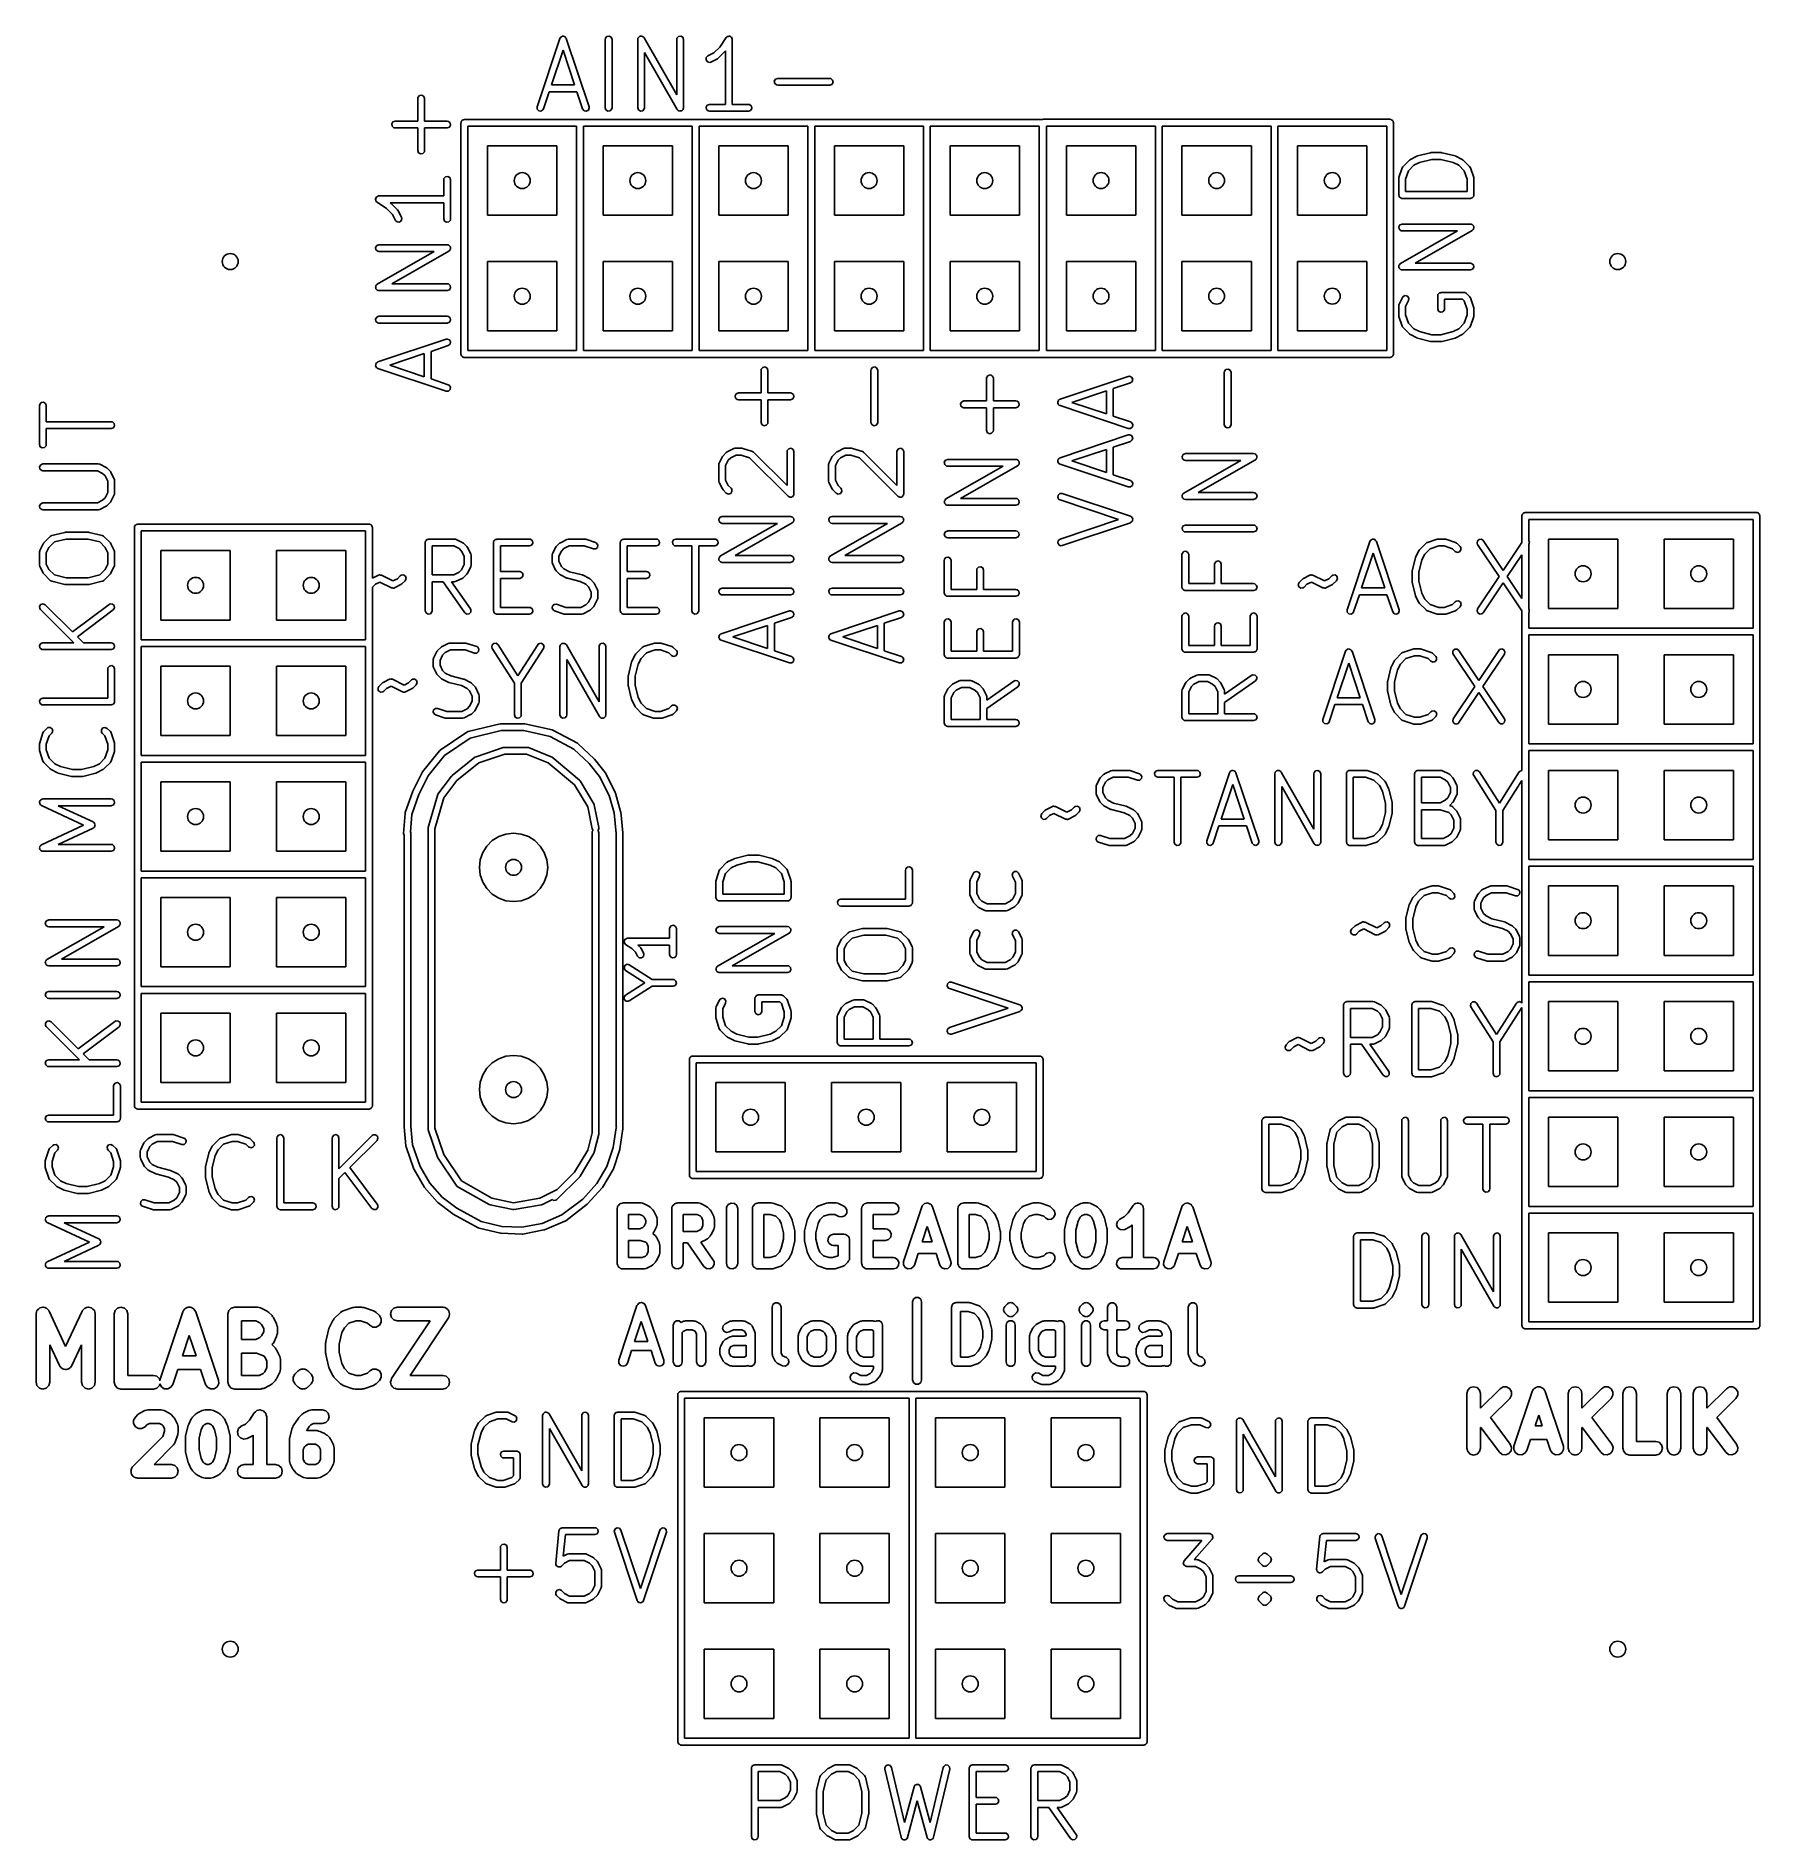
# Model space of a CAD drawing. Extents: x 4.76 to 6.25, y -4.49 to -2.93.
import ezdxf

# ---------------------------------------------------------------- set-up
doc = ezdxf.new("R2010")
doc.units = 0
doc.header["$MEASUREMENT"] = 0
doc.layers.add('BLACK', color=7, linetype='CONTINUOUS')

msp = doc.modelspace()

# ---------------------------------------------------------------- linework, layer by layer
at = {"layer": 'BLACK', "linetype": 'CONTINUOUS'}
for p, q in [((5.21085, -2.93311), (5.21164, -2.93262)), ((5.21164, -2.93262), (5.21173, -2.93264)), ((5.21173, -2.93264), (5.2118, -2.9326)), ((5.2118, -2.9326), (5.21272, -2.93278)), ((5.25013, -2.93296), (5.25212, -2.93261)), ((5.25212, -2.93261), (5.25387, -2.93362)), ((5.27949, -2.93274), (5.28024, -2.93261)), ((5.28024, -2.93261), (5.28048, -2.93275)), ((5.312, -2.93296), (5.31399, -2.93261)), ((5.31399, -2.93261), (5.31573, -2.93362)), ((5.35502, -2.93281), (5.35585, -2.93257)), ((5.35585, -2.93257), (5.356, -2.93264)), ((5.356, -2.93264), (5.35617, -2.93261)), ((5.35617, -2.93261), (5.35691, -2.93304)), ((5.18975, -2.99364), (5.20943, -2.93458)), ((5.21224, -2.94485), (5.20227, -2.97475)), ((5.20943, -2.93458), (5.20992, -2.93368)), ((5.20992, -2.93368), (5.21, -2.93364)), ((5.21, -2.93364), (5.21003, -2.93356)), ((5.21003, -2.93356), (5.21085, -2.93311)), ((5.2222, -2.97475), (5.21224, -2.94485)), ((5.21272, -2.93278), (5.21364, -2.93292)), ((5.21364, -2.93292), (5.2137, -2.93298)), ((5.2137, -2.93298), (5.21378, -2.933)), ((5.21378, -2.933), (5.21436, -2.93373)), ((5.21436, -2.93373), (5.21498, -2.93443)), ((5.21498, -2.93443), (5.21498, -2.93452)), ((5.21498, -2.93452), (5.21504, -2.93458)), ((5.21504, -2.93458), (5.23472, -2.99364)), ((5.24865, -2.93552), (5.24883, -2.93451)), ((5.24865, -2.99457), (5.24865, -2.93552)), ((5.24883, -2.93451), (5.25013, -2.93296)), ((5.25387, -2.93362), (5.25456, -2.93552)), ((5.25456, -2.93552), (5.25456, -2.99457)), ((5.27677, -2.93552), (5.27695, -2.93451)), ((5.27677, -2.99457), (5.27677, -2.93552)), ((5.27695, -2.93451), (5.27713, -2.9343)), ((5.27713, -2.9343), (5.27718, -2.93403)), ((5.27718, -2.93403), (5.27776, -2.93354)), ((5.27776, -2.93354), (5.27825, -2.93296)), ((5.27825, -2.93296), (5.27852, -2.93291)), ((5.27852, -2.93291), (5.27873, -2.93274)), ((5.27873, -2.93274), (5.27949, -2.93274)), ((5.28048, -2.93275), (5.28075, -2.93275)), ((5.28075, -2.93275), (5.28133, -2.93324)), ((5.28133, -2.93324), (5.28199, -2.93362)), ((5.28199, -2.93362), (5.28208, -2.93388)), ((5.28208, -2.93388), (5.28229, -2.93405)), ((5.28229, -2.93405), (5.31052, -2.98345)), ((5.31091, -2.99604), (5.28268, -2.94664)), ((5.28268, -2.94664), (5.28268, -2.99457)), ((5.31052, -2.93552), (5.3107, -2.93451)), ((5.31052, -2.98345), (5.31052, -2.93552)), ((5.3107, -2.93451), (5.312, -2.93296)), ((5.31573, -2.93362), (5.31643, -2.93552)), ((5.31643, -2.93552), (5.31643, -2.99457)), ((5.33746, -2.94975), (5.34266, -2.94715)), ((5.34266, -2.94715), (5.34774, -2.94207)), ((5.35212, -2.94604), (5.34649, -2.95167)), ((5.34774, -2.94207), (5.3532, -2.93388)), ((5.35218, -2.94592), (5.35212, -2.94604)), ((5.35249, -2.94559), (5.35218, -2.94592)), ((5.3527, -2.94527), (5.35249, -2.94559)), ((5.3527, -2.99162), (5.3527, -2.94527)), ((5.3532, -2.93388), (5.35391, -2.93314)), ((5.35391, -2.93314), (5.35407, -2.93309)), ((5.35407, -2.93309), (5.35418, -2.93296)), ((5.35418, -2.93296), (5.35502, -2.93281)), ((5.35691, -2.93304), (5.35769, -2.93338)), ((5.35769, -2.93338), (5.35777, -2.93353)), ((5.35777, -2.93353), (5.35792, -2.93362)), ((5.35792, -2.93362), (5.35821, -2.93442)), ((5.35821, -2.93442), (5.35859, -2.93519)), ((5.35859, -2.93519), (5.35855, -2.93536)), ((5.35855, -2.93536), (5.35861, -2.93552)), ((5.35861, -2.93552), (5.35861, -2.99162)), ((5.33595, -2.95323), (5.33607, -2.95122)), ((5.33716, -2.95485), (5.33595, -2.95323)), ((5.33607, -2.95122), (5.33746, -2.94975)), ((5.33912, -2.95532), (5.33716, -2.95485)), ((5.3401, -2.95503), (5.33912, -2.95532)), ((5.34573, -2.95222), (5.3401, -2.95503)), ((5.34577, -2.95217), (5.34573, -2.95222)), ((5.34649, -2.95167), (5.34577, -2.95217)), ((5.20227, -2.97475), (5.2222, -2.97475)), ((5.39493, -2.97156), (5.39594, -2.96981)), ((5.39528, -2.97355), (5.39493, -2.97156)), ((5.39683, -2.97485), (5.39528, -2.97355)), ((5.39594, -2.96981), (5.39784, -2.96912)), ((5.39784, -2.97503), (5.39683, -2.97485)), ((5.39784, -2.96912), (5.44283, -2.96912)), ((5.44283, -2.97503), (5.39784, -2.97503)), ((5.44283, -2.96912), (5.44384, -2.9693)), ((5.44473, -2.97434), (5.44283, -2.97503)), ((5.44384, -2.9693), (5.44539, -2.9706)), ((5.44574, -2.97259), (5.44473, -2.97434)), ((5.44539, -2.9706), (5.44574, -2.97259)), ((5.08656, -2.98658), (5.08674, -2.98557)), ((5.08656, -3.00612), (5.08656, -2.98658)), ((5.08674, -2.98557), (5.08804, -2.98402)), ((5.08804, -2.98402), (5.09003, -2.98367)), ((5.09003, -2.98367), (5.09178, -2.98468)), ((5.09178, -2.98468), (5.09247, -2.98658)), ((5.09247, -2.98658), (5.09247, -3.00612)), ((5.1898, -2.99566), (5.18975, -2.99364)), ((5.2003, -2.98065), (5.19535, -2.99551)), ((5.22417, -2.98065), (5.2003, -2.98065)), ((5.22912, -2.99551), (5.22417, -2.98065)), ((5.23487, -2.99465), (5.23413, -2.99653)), ((5.23472, -2.99364), (5.23487, -2.99465)), ((5.24934, -2.99647), (5.24865, -2.99457)), ((5.25456, -2.99457), (5.25438, -2.99558)), ((5.27747, -2.99647), (5.27677, -2.99457)), ((5.28268, -2.99457), (5.2825, -2.99558)), ((5.31643, -2.99457), (5.31625, -2.99558)), ((5.33587, -2.99406), (5.33688, -2.99231)), ((5.33623, -2.99605), (5.33587, -2.99406)), ((5.33688, -2.99231), (5.33878, -2.99162)), ((5.33878, -2.99162), (5.3527, -2.99162)), ((5.35861, -2.99162), (5.37253, -2.99162)), ((5.37253, -2.99162), (5.37354, -2.9918)), ((5.37354, -2.9918), (5.37509, -2.9931)), ((5.37544, -2.99508), (5.37443, -2.99683)), ((5.37509, -2.9931), (5.37544, -2.99508)), ((5.06411, -3.00856), (5.06512, -3.00681)), ((5.06446, -3.01055), (5.06411, -3.00856)), ((5.06601, -3.01185), (5.06446, -3.01055)), ((5.06512, -3.00681), (5.06702, -3.00612)), ((5.06702, -3.00612), (5.08656, -3.00612)), ((5.09247, -3.00612), (5.11201, -3.00612)), ((5.11201, -3.00612), (5.11302, -3.0063)), ((5.11302, -3.0063), (5.11457, -3.0076)), ((5.11492, -3.00959), (5.11391, -3.01134)), ((5.11457, -3.0076), (5.11492, -3.00959)), ((5.12396, -3.00756), (5.12402, -3.00718)), ((5.12396, -3.20756), (5.12396, -3.00756)), ((5.124, -3.00705), (5.12407, -3.00693)), ((5.12402, -3.00718), (5.124, -3.00705)), ((5.12407, -3.00693), (5.12413, -3.00655)), ((5.12413, -3.00655), (5.12463, -3.00596)), ((5.12463, -3.00596), (5.12501, -3.0053)), ((5.12501, -3.0053), (5.12526, -3.00521)), ((5.12526, -3.00521), (5.12543, -3.005)), ((5.12543, -3.005), (5.12619, -3.00487)), ((5.12619, -3.00487), (5.12691, -3.00461)), ((5.12691, -3.00461), (5.22691, -3.00461)), ((5.12986, -3.01051), (5.12986, -3.20461)), ((5.22396, -3.01051), (5.12986, -3.01051)), ((5.19114, -2.99717), (5.1898, -2.99566)), ((5.19314, -2.99746), (5.19114, -2.99717)), ((5.19486, -2.99641), (5.19314, -2.99746)), ((5.19535, -2.99551), (5.19486, -2.99641)), ((5.22396, -3.20461), (5.22396, -3.01051)), ((5.22691, -3.00461), (5.32691, -3.00461)), ((5.23038, -2.99709), (5.22912, -2.99551)), ((5.22986, -3.01051), (5.22986, -3.20461)), ((5.32396, -3.01051), (5.22986, -3.01051)), ((5.23235, -2.99749), (5.23038, -2.99709)), ((5.23413, -2.99653), (5.23235, -2.99749)), ((5.25109, -2.99748), (5.24934, -2.99647)), ((5.25308, -2.99713), (5.25109, -2.99748)), ((5.25438, -2.99558), (5.25308, -2.99713)), ((5.27921, -2.99748), (5.27747, -2.99647)), ((5.2812, -2.99713), (5.27921, -2.99748)), ((5.2825, -2.99558), (5.2812, -2.99713)), ((5.31112, -2.99621), (5.31091, -2.99604)), ((5.31121, -2.99647), (5.31112, -2.99621)), ((5.31187, -2.99685), (5.31121, -2.99647)), ((5.31245, -2.99734), (5.31187, -2.99685)), ((5.31272, -2.99734), (5.31245, -2.99734)), ((5.31296, -2.99748), (5.31272, -2.99734)), ((5.31371, -2.99735), (5.31296, -2.99748)), ((5.31447, -2.99735), (5.31371, -2.99735)), ((5.31468, -2.99718), (5.31447, -2.99735)), ((5.31495, -2.99713), (5.31468, -2.99718)), ((5.31544, -2.99655), (5.31495, -2.99713)), ((5.31602, -2.99606), (5.31544, -2.99655)), ((5.31607, -2.99579), (5.31602, -2.99606)), ((5.31625, -2.99558), (5.31607, -2.99579)), ((5.32396, -3.20461), (5.32396, -3.01051)), ((5.32691, -3.00461), (5.42691, -3.00461)), ((5.32986, -3.01051), (5.32986, -3.20461)), ((5.42396, -3.01051), (5.32986, -3.01051)), ((5.33777, -2.99735), (5.33623, -2.99605)), ((5.33878, -2.99752), (5.33777, -2.99735)), ((5.37253, -2.99752), (5.33878, -2.99752)), ((5.37443, -2.99683), (5.37253, -2.99752)), ((5.42396, -3.20461), (5.42396, -3.01051)), ((5.42691, -3.00461), (5.52691, -3.00461)), ((5.42986, -3.01051), (5.42986, -3.20461)), ((5.52396, -3.01051), (5.42986, -3.01051)), ((5.52396, -3.20461), (5.52396, -3.01051)), ((5.52691, -3.00461), (5.62691, -3.00461)), ((5.52986, -3.01051), (5.52986, -3.20461)), ((5.62396, -3.01051), (5.52986, -3.01051)), ((5.62396, -3.20461), (5.62396, -3.01051)), ((5.62691, -3.00461), (5.6272, -3.00466)), ((5.6272, -3.00466), (5.6275, -3.00455)), ((5.6275, -3.00455), (5.7275, -3.00455)), ((5.63045, -3.01045), (5.63045, -3.20455)), ((5.72455, -3.01045), (5.63045, -3.01045)), ((5.72455, -3.20455), (5.72455, -3.01045)), ((5.7275, -3.00455), (5.8275, -3.00455)), ((5.73045, -3.01045), (5.73045, -3.20455)), ((5.82455, -3.01045), (5.73045, -3.01045)), ((5.82455, -3.20455), (5.82455, -3.01045)), ((5.8275, -3.00455), (5.9275, -3.00455)), ((5.83045, -3.01045), (5.83045, -3.20455)), ((5.92455, -3.01045), (5.83045, -3.01045)), ((5.92455, -3.20455), (5.92455, -3.01045)), ((5.9275, -3.00455), (5.92788, -3.00461)), ((5.92788, -3.00461), (5.92801, -3.00459)), ((5.92801, -3.00459), (5.92813, -3.00466)), ((5.92813, -3.00466), (5.92851, -3.00473)), ((5.92851, -3.00473), (5.9291, -3.00522)), ((5.9291, -3.00522), (5.92976, -3.0056)), ((5.92976, -3.0056), (5.92985, -3.00585)), ((5.92985, -3.00585), (5.93006, -3.00602)), ((5.93006, -3.00602), (5.93019, -3.00678)), ((5.93019, -3.00678), (5.93045, -3.0075)), ((5.93045, -3.0075), (5.93045, -3.2075)), ((5.06702, -3.01203), (5.06601, -3.01185)), ((5.08656, -3.01203), (5.06702, -3.01203)), ((5.08656, -3.03157), (5.08656, -3.01203)), ((5.11201, -3.01203), (5.09247, -3.01203)), ((5.09247, -3.01203), (5.09247, -3.03157)), ((5.11391, -3.01134), (5.11201, -3.01203)), ((5.08725, -3.03347), (5.08656, -3.03157)), ((5.089, -3.03448), (5.08725, -3.03347)), ((5.09099, -3.03413), (5.089, -3.03448)), ((5.09229, -3.03258), (5.09099, -3.03413)), ((5.09247, -3.03157), (5.09229, -3.03258)), ((5.14691, -3.08756), (5.14691, -3.02756)), ((5.14691, -3.02756), (5.20691, -3.02756)), ((5.20691, -3.02756), (5.20691, -3.08756)), ((5.24691, -3.08756), (5.24691, -3.02756)), ((5.24691, -3.02756), (5.30691, -3.02756)), ((5.30691, -3.02756), (5.30691, -3.08756)), ((5.34691, -3.08756), (5.34691, -3.02756)), ((5.34691, -3.02756), (5.40691, -3.02756)), ((5.40691, -3.02756), (5.40691, -3.08756)), ((5.44691, -3.08756), (5.44691, -3.02756)), ((5.44691, -3.02756), (5.50691, -3.02756)), ((5.50691, -3.02756), (5.50691, -3.08756)), ((5.54691, -3.08756), (5.54691, -3.02756)), ((5.54691, -3.02756), (5.60691, -3.02756)), ((5.60691, -3.02756), (5.60691, -3.08756)), ((5.6475, -3.0875), (5.6475, -3.0275)), ((5.6475, -3.0275), (5.7075, -3.0275)), ((5.7075, -3.0275), (5.7075, -3.0875)), ((5.7475, -3.0875), (5.7475, -3.0275)), ((5.7475, -3.0275), (5.8075, -3.0275)), ((5.8075, -3.0275), (5.8075, -3.0875)), ((5.8475, -3.0875), (5.8475, -3.0275)), ((5.8475, -3.0275), (5.9075, -3.0275)), ((5.9075, -3.0275), (5.9075, -3.0875)), ((5.93868, -3.04542), (5.94431, -3.0398)), ((5.94431, -3.0398), (5.94503, -3.03929)), ((5.94503, -3.03929), (5.94507, -3.03924)), ((5.94507, -3.03924), (5.9507, -3.03643)), ((5.95305, -3.04186), (5.94814, -3.04431)), ((5.9507, -3.03643), (5.95119, -3.03629)), ((5.95119, -3.03629), (5.9513, -3.03621)), ((5.9513, -3.03621), (5.96255, -3.0334)), ((5.96363, -3.03921), (5.95305, -3.04186)), ((5.96255, -3.0334), (5.96314, -3.03335)), ((5.96314, -3.03335), (5.96327, -3.03331)), ((5.96327, -3.03331), (5.9717, -3.03331)), ((5.97134, -3.03921), (5.96363, -3.03921)), ((5.98192, -3.04186), (5.97134, -3.03921)), ((5.9717, -3.03331), (5.97228, -3.03341)), ((5.97228, -3.03341), (5.97242, -3.0334)), ((5.97242, -3.0334), (5.98367, -3.03621)), ((5.98683, -3.04431), (5.98192, -3.04186)), ((5.98367, -3.03621), (5.98413, -3.03641)), ((5.98413, -3.03641), (5.98427, -3.03643)), ((5.98427, -3.03643), (5.9899, -3.03924)), ((5.9899, -3.03924), (5.99061, -3.03977)), ((5.99061, -3.03977), (5.99066, -3.0398)), ((5.99066, -3.0398), (5.99629, -3.04542)), ((5.10906, -3.05688), (5.10924, -3.05587)), ((5.10906, -3.0708), (5.10906, -3.05688)), ((5.10924, -3.05587), (5.11054, -3.05432)), ((5.11054, -3.05432), (5.11253, -3.05397)), ((5.11253, -3.05397), (5.11427, -3.05498)), ((5.11427, -3.05498), (5.11497, -3.05688)), ((5.11497, -3.05688), (5.11497, -3.09063)), ((5.93501, -3.05594), (5.93516, -3.05508)), ((5.93501, -3.07001), (5.93501, -3.05594)), ((5.93516, -3.05501), (5.93797, -3.04657)), ((5.93516, -3.05508), (5.93516, -3.05501)), ((5.93797, -3.04657), (5.93846, -3.04567)), ((5.93846, -3.04567), (5.93861, -3.04558)), ((5.93861, -3.04558), (5.93868, -3.04542)), ((5.94335, -3.0491), (5.94091, -3.05642)), ((5.94091, -3.05642), (5.94091, -3.06705)), ((5.94814, -3.04431), (5.94335, -3.0491)), ((5.99162, -3.0491), (5.98683, -3.04431)), ((5.99406, -3.05642), (5.99162, -3.0491)), ((5.99406, -3.06705), (5.99406, -3.05642)), ((5.99629, -3.04542), (5.99688, -3.04626)), ((5.99688, -3.04626), (5.99689, -3.04644)), ((5.99689, -3.04644), (5.997, -3.04657)), ((5.997, -3.04657), (5.99981, -3.05501)), ((5.99981, -3.05501), (5.99994, -3.05588)), ((5.99994, -3.05588), (5.99997, -3.05594)), ((5.99997, -3.05594), (5.99997, -3.07001)), ((5.05005, -3.07324), (5.05048, -3.0725)), ((5.05048, -3.0725), (5.05082, -3.07171)), ((5.05082, -3.07171), (5.05097, -3.07164)), ((5.05097, -3.07164), (5.05106, -3.07149)), ((5.05106, -3.07149), (5.05187, -3.0712)), ((5.05187, -3.0712), (5.05263, -3.07082)), ((5.05263, -3.07082), (5.0528, -3.07086)), ((5.0528, -3.07086), (5.05296, -3.0708)), ((5.05296, -3.0708), (5.10906, -3.0708)), ((5.93527, -3.07073), (5.93501, -3.07001)), ((5.9354, -3.07148), (5.93527, -3.07073)), ((5.9356, -3.07165), (5.9354, -3.07148)), ((5.9357, -3.0719), (5.9356, -3.07165)), ((5.93636, -3.07229), (5.9357, -3.0719)), ((5.93695, -3.07278), (5.93636, -3.07229)), ((5.93733, -3.07285), (5.93695, -3.07278)), ((5.93745, -3.07291), (5.93733, -3.07285)), ((5.93757, -3.07289), (5.93745, -3.07291)), ((5.93796, -3.07296), (5.93757, -3.07289)), ((5.99701, -3.07296), (5.93796, -3.07296)), ((5.94091, -3.06705), (5.99406, -3.06705)), ((5.99773, -3.0727), (5.99701, -3.07296)), ((5.99849, -3.07256), (5.99773, -3.0727)), ((5.99866, -3.07236), (5.99849, -3.07256)), ((5.99891, -3.07227), (5.99866, -3.07236)), ((5.99929, -3.0716), (5.99891, -3.07227)), ((5.99979, -3.07102), (5.99929, -3.0716)), ((5.99986, -3.07063), (5.99979, -3.07102)), ((5.99992, -3.07052), (5.99986, -3.07063)), ((5.99997, -3.07001), (5.9999, -3.07039)), ((5.9999, -3.07039), (5.99992, -3.07052)), ((5.05001, -3.07356), (5.05008, -3.07341)), ((5.05025, -3.07439), (5.05001, -3.07356)), ((5.05008, -3.07341), (5.05005, -3.07324)), ((5.0504, -3.07523), (5.05025, -3.07439)), ((5.05053, -3.07534), (5.0504, -3.07523)), ((5.05058, -3.0755), (5.05053, -3.07534)), ((5.05132, -3.07621), (5.05058, -3.0755)), ((5.05951, -3.08167), (5.05132, -3.07621)), ((5.06459, -3.08675), (5.05951, -3.08167)), ((5.10906, -3.07671), (5.06271, -3.07671)), ((5.06271, -3.07671), (5.06303, -3.07692)), ((5.06303, -3.07692), (5.06336, -3.07723)), ((5.06336, -3.07723), (5.06348, -3.07729)), ((5.06348, -3.07729), (5.06911, -3.08291)), ((5.06719, -3.09195), (5.06459, -3.08675)), ((5.06911, -3.08291), (5.06961, -3.08364)), ((5.06961, -3.08364), (5.06966, -3.08368)), ((5.06966, -3.08368), (5.07247, -3.08931)), ((5.10906, -3.09063), (5.10906, -3.07671)), ((5.20691, -3.08756), (5.14691, -3.08756)), ((5.30691, -3.08756), (5.24691, -3.08756)), ((5.40691, -3.08756), (5.34691, -3.08756)), ((5.50691, -3.08756), (5.44691, -3.08756)), ((5.60691, -3.08756), (5.54691, -3.08756)), ((5.7075, -3.0875), (5.6475, -3.0875)), ((5.8075, -3.0875), (5.7475, -3.0875)), ((5.9075, -3.0875), (5.8475, -3.0875)), ((5.06866, -3.09334), (5.06719, -3.09195)), ((5.07067, -3.09346), (5.06866, -3.09334)), ((5.07229, -3.09225), (5.07067, -3.09346)), ((5.07276, -3.09029), (5.07229, -3.09225)), ((5.07247, -3.08931), (5.07276, -3.09029)), ((5.10975, -3.09253), (5.10906, -3.09063)), ((5.1115, -3.09353), (5.10975, -3.09253)), ((5.11349, -3.09318), (5.1115, -3.09353)), ((5.11479, -3.09164), (5.11349, -3.09318)), ((5.11497, -3.09063), (5.11479, -3.09164)), ((5.93505, -3.09761), (5.93606, -3.09587)), ((5.9354, -3.0996), (5.93505, -3.09761)), ((5.93695, -3.1009), (5.9354, -3.0996)), ((5.93606, -3.09587), (5.93796, -3.09517)), ((5.93649, -3.12931), (5.98589, -3.10108)), ((5.93796, -3.10108), (5.93695, -3.1009)), ((5.93796, -3.09517), (5.99701, -3.09517)), ((5.98589, -3.10108), (5.93796, -3.10108)), ((5.99848, -3.10069), (5.94908, -3.12892)), ((5.99701, -3.09517), (5.99802, -3.09535)), ((5.99802, -3.09535), (5.99823, -3.09553)), ((5.99823, -3.09553), (5.9985, -3.09558)), ((5.99865, -3.10048), (5.99848, -3.10069)), ((5.9985, -3.09558), (5.99899, -3.09616)), ((5.99891, -3.10039), (5.99865, -3.10048)), ((5.99929, -3.09973), (5.99891, -3.10039)), ((5.99899, -3.09616), (5.99957, -3.09665)), ((5.99978, -3.09915), (5.99929, -3.09973)), ((5.99957, -3.09665), (5.99962, -3.09692)), ((5.99962, -3.09692), (5.99979, -3.09713)), ((5.99992, -3.09864), (5.99978, -3.09888)), ((5.99978, -3.09888), (5.99978, -3.09915)), ((5.99979, -3.09713), (5.99979, -3.09789)), ((5.99979, -3.09789), (5.99992, -3.09864)), ((5.05005, -3.11542), (5.05106, -3.11367)), ((5.0504, -3.11741), (5.05005, -3.11542)), ((5.05195, -3.11871), (5.0504, -3.11741)), ((5.05106, -3.11367), (5.05296, -3.11298)), ((5.05149, -3.14712), (5.10089, -3.11889)), ((5.05296, -3.11889), (5.05195, -3.11871)), ((5.05296, -3.11298), (5.11201, -3.11298)), ((5.10089, -3.11889), (5.05296, -3.11889)), ((5.11348, -3.1185), (5.06408, -3.14673)), ((5.11201, -3.11298), (5.11302, -3.11316)), ((5.11302, -3.11316), (5.11323, -3.11334)), ((5.11323, -3.11334), (5.1135, -3.11339)), ((5.11365, -3.11829), (5.11348, -3.1185)), ((5.1135, -3.11339), (5.11399, -3.11397)), ((5.11391, -3.1182), (5.11365, -3.11829)), ((5.11429, -3.11754), (5.11391, -3.1182)), ((5.11399, -3.11397), (5.11457, -3.11446)), ((5.11478, -3.11696), (5.11429, -3.11754)), ((5.11457, -3.11446), (5.11462, -3.11473)), ((5.11462, -3.11473), (5.11479, -3.11494)), ((5.11492, -3.11645), (5.11478, -3.11669)), ((5.11478, -3.11669), (5.11478, -3.11696)), ((5.11479, -3.11494), (5.11479, -3.1157)), ((5.11479, -3.1157), (5.11492, -3.11645)), ((5.14691, -3.18756), (5.14691, -3.12756)), ((5.14691, -3.12756), (5.20691, -3.12756)), ((5.20691, -3.12756), (5.20691, -3.18756)), ((5.24691, -3.18756), (5.24691, -3.12756)), ((5.24691, -3.12756), (5.30691, -3.12756)), ((5.30691, -3.12756), (5.30691, -3.18756)), ((5.34691, -3.18756), (5.34691, -3.12756)), ((5.34691, -3.12756), (5.40691, -3.12756)), ((5.40691, -3.12756), (5.40691, -3.18756)), ((5.44691, -3.18756), (5.44691, -3.12756)), ((5.44691, -3.12756), (5.50691, -3.12756)), ((5.50691, -3.12756), (5.50691, -3.18756)), ((5.54691, -3.18756), (5.54691, -3.12756)), ((5.54691, -3.12756), (5.60691, -3.12756)), ((5.60691, -3.12756), (5.60691, -3.18756)), ((5.6475, -3.1875), (5.6475, -3.1275)), ((5.6475, -3.1275), (5.7075, -3.1275)), ((5.7075, -3.1275), (5.7075, -3.1875)), ((5.7475, -3.1875), (5.7475, -3.1275)), ((5.7475, -3.1275), (5.8075, -3.1275)), ((5.8075, -3.1275), (5.8075, -3.1875)), ((5.8475, -3.1875), (5.8475, -3.1275)), ((5.8475, -3.1275), (5.9075, -3.1275)), ((5.9075, -3.1275), (5.9075, -3.1875)), ((5.93505, -3.13136), (5.93519, -3.13112)), ((5.93518, -3.13211), (5.93505, -3.13136)), ((5.93518, -3.13287), (5.93518, -3.13211)), ((5.93535, -3.13308), (5.93518, -3.13287)), ((5.93519, -3.13085), (5.93568, -3.13027)), ((5.93519, -3.13112), (5.93519, -3.13085)), ((5.9354, -3.13335), (5.93535, -3.13308)), ((5.93598, -3.13384), (5.9354, -3.13335)), ((5.93568, -3.13027), (5.93606, -3.12961)), ((5.93647, -3.13442), (5.93598, -3.13384)), ((5.93606, -3.12961), (5.93632, -3.12952)), ((5.93632, -3.12952), (5.93649, -3.12931)), ((5.93674, -3.13447), (5.93647, -3.13442)), ((5.93695, -3.13465), (5.93674, -3.13447)), ((5.93796, -3.13483), (5.93695, -3.13465)), ((5.99701, -3.13483), (5.93796, -3.13483)), ((5.94908, -3.12892), (5.99701, -3.12892)), ((5.99701, -3.12892), (5.99802, -3.1291)), ((5.99891, -3.13413), (5.99701, -3.13483)), ((5.99802, -3.1291), (5.99957, -3.1304)), ((5.99992, -3.13239), (5.99891, -3.13413)), ((5.99957, -3.1304), (5.99992, -3.13239)), ((5.05005, -3.14917), (5.05019, -3.14893)), ((5.05018, -3.14992), (5.05005, -3.14917)), ((5.05018, -3.15068), (5.05018, -3.14992)), ((5.05035, -3.15089), (5.05018, -3.15068)), ((5.05019, -3.14866), (5.05068, -3.14808)), ((5.05019, -3.14893), (5.05019, -3.14866)), ((5.0504, -3.15116), (5.05035, -3.15089)), ((5.05068, -3.14808), (5.05106, -3.14742)), ((5.05106, -3.14742), (5.05132, -3.14733)), ((5.05132, -3.14733), (5.05149, -3.14712)), ((5.06408, -3.14673), (5.11201, -3.14673)), ((5.11201, -3.14673), (5.11302, -3.14691)), ((5.11302, -3.14691), (5.11457, -3.14821)), ((5.11492, -3.15019), (5.11391, -3.15194)), ((5.11457, -3.14821), (5.11492, -3.15019)), ((5.05098, -3.15165), (5.0504, -3.15116)), ((5.05147, -3.15223), (5.05098, -3.15165)), ((5.05174, -3.15228), (5.05147, -3.15223)), ((5.05195, -3.15246), (5.05174, -3.15228)), ((5.05296, -3.15263), (5.05195, -3.15246)), ((5.11201, -3.15263), (5.05296, -3.15263)), ((5.11391, -3.15194), (5.11201, -3.15263)), ((5.93501, -3.16562), (5.93518, -3.16461)), ((5.93501, -3.17406), (5.93501, -3.16562)), ((5.93518, -3.16461), (5.9353, -3.16447)), ((5.9353, -3.16447), (5.93532, -3.1643)), ((5.93532, -3.1643), (5.93813, -3.15867)), ((5.93813, -3.15867), (5.93874, -3.15785)), ((5.93874, -3.15785), (5.94059, -3.15705)), ((5.94059, -3.15705), (5.94253, -3.15762)), ((5.94341, -3.16131), (5.94091, -3.16632)), ((5.94091, -3.16632), (5.94091, -3.17358)), ((5.94253, -3.15762), (5.94364, -3.15931)), ((5.94364, -3.15931), (5.94341, -3.16131)), ((5.96875, -3.15718), (5.96882, -3.1568)), ((5.96875, -3.16843), (5.96875, -3.15718)), ((5.9688, -3.15667), (5.96886, -3.15656)), ((5.96882, -3.1568), (5.9688, -3.15667)), ((5.96886, -3.15656), (5.96893, -3.15617)), ((5.96893, -3.15617), (5.96942, -3.15558)), ((5.96942, -3.15558), (5.96981, -3.15492)), ((5.96981, -3.15492), (5.97006, -3.15483)), ((5.97006, -3.15483), (5.97023, -3.15463)), ((5.97023, -3.15463), (5.97098, -3.15449)), ((5.97098, -3.15449), (5.9717, -3.15423)), ((5.9717, -3.15423), (5.99139, -3.15423)), ((5.99017, -3.16013), (5.97466, -3.16013)), ((5.97466, -3.16013), (5.97466, -3.16843)), ((5.99162, -3.16159), (5.99017, -3.16013)), ((5.99139, -3.15423), (5.99157, -3.15426)), ((5.99157, -3.15426), (5.99165, -3.15424)), ((5.99406, -3.16891), (5.99162, -3.16159)), ((5.99165, -3.15424), (5.99176, -3.1543)), ((5.99176, -3.1543), (5.9924, -3.15441)), ((5.9924, -3.15441), (5.99289, -3.15482)), ((5.99289, -3.15482), (5.99348, -3.15509)), ((5.99348, -3.15509), (5.99629, -3.15791)), ((5.99629, -3.15791), (5.99688, -3.15875)), ((5.99688, -3.15875), (5.99689, -3.15892)), ((5.99689, -3.15892), (5.997, -3.15906)), ((5.997, -3.15906), (5.99981, -3.1675)), ((5.05005, -3.17729), (5.05106, -3.17554)), ((5.0504, -3.17928), (5.05005, -3.17729)), ((5.05195, -3.18058), (5.0504, -3.17928)), ((5.05106, -3.17554), (5.05296, -3.17485)), ((5.05296, -3.18076), (5.05195, -3.18058)), ((5.05296, -3.17485), (5.11201, -3.17485)), ((5.11201, -3.18076), (5.05296, -3.18076)), ((5.11201, -3.17485), (5.11302, -3.17503)), ((5.11391, -3.18007), (5.11201, -3.18076)), ((5.11302, -3.17503), (5.11457, -3.17633)), ((5.11492, -3.17832), (5.11391, -3.18007)), ((5.11457, -3.17633), (5.11492, -3.17832)), ((5.93503, -3.17412), (5.93501, -3.17406)), ((5.93516, -3.17499), (5.93503, -3.17412)), ((5.93797, -3.18343), (5.93516, -3.17499)), ((5.94091, -3.17358), (5.94335, -3.1809)), ((5.94335, -3.1809), (5.94814, -3.18569)), ((5.96944, -3.17033), (5.96875, -3.16843)), ((5.97119, -3.17134), (5.96944, -3.17033)), ((5.97318, -3.17099), (5.97119, -3.17134)), ((5.97448, -3.16944), (5.97318, -3.17099)), ((5.97466, -3.16843), (5.97448, -3.16944)), ((5.98683, -3.18569), (5.99162, -3.1809)), ((5.99162, -3.1809), (5.99406, -3.17358)), ((5.99406, -3.17358), (5.99406, -3.16891)), ((5.99981, -3.17499), (5.997, -3.18343)), ((5.99981, -3.1675), (5.99994, -3.16837)), ((5.99997, -3.17406), (5.99981, -3.17492)), ((5.99981, -3.17492), (5.99981, -3.17499)), ((5.99994, -3.16837), (5.99997, -3.16843)), ((5.99997, -3.16843), (5.99997, -3.17406)), ((5.05202, -3.21437), (5.11108, -3.19469)), ((5.11108, -3.19469), (5.11209, -3.19454)), ((5.11209, -3.19454), (5.11397, -3.19528)), ((5.11397, -3.19528), (5.11493, -3.19706)), ((5.11493, -3.19706), (5.11453, -3.19903)), ((5.20691, -3.18756), (5.14691, -3.18756)), ((5.30691, -3.18756), (5.24691, -3.18756)), ((5.40691, -3.18756), (5.34691, -3.18756)), ((5.50691, -3.18756), (5.44691, -3.18756)), ((5.60691, -3.18756), (5.54691, -3.18756)), ((5.7075, -3.1875), (5.6475, -3.1875)), ((5.8075, -3.1875), (5.7475, -3.1875)), ((5.9075, -3.1875), (5.8475, -3.1875)), ((5.93808, -3.18356), (5.93797, -3.18343)), ((5.93809, -3.18374), (5.93808, -3.18356)), ((5.93868, -3.18458), (5.93809, -3.18374)), ((5.94431, -3.1902), (5.93868, -3.18458)), ((5.94436, -3.19023), (5.94431, -3.1902)), ((5.94507, -3.19076), (5.94436, -3.19023)), ((5.9507, -3.19357), (5.94507, -3.19076)), ((5.94814, -3.18569), (5.95305, -3.18814)), ((5.95084, -3.19359), (5.9507, -3.19357)), ((5.9513, -3.19379), (5.95084, -3.19359)), ((5.96255, -3.1966), (5.9513, -3.19379)), ((5.95305, -3.18814), (5.96363, -3.19079)), ((5.96269, -3.19659), (5.96255, -3.1966)), ((5.96327, -3.19669), (5.96269, -3.19659)), ((5.9717, -3.19669), (5.96327, -3.19669)), ((5.96363, -3.19079), (5.97134, -3.19079)), ((5.97134, -3.19079), (5.98192, -3.18814)), ((5.97183, -3.19665), (5.9717, -3.19669)), ((5.97242, -3.1966), (5.97183, -3.19665)), ((5.98367, -3.19379), (5.97242, -3.1966)), ((5.98192, -3.18814), (5.98683, -3.18569)), ((5.98378, -3.19371), (5.98367, -3.19379)), ((5.98427, -3.19357), (5.98378, -3.19371)), ((5.9899, -3.19076), (5.98427, -3.19357)), ((5.98994, -3.19071), (5.9899, -3.19076)), ((5.99066, -3.1902), (5.98994, -3.19071)), ((5.99629, -3.18458), (5.99066, -3.1902)), ((5.99636, -3.18442), (5.99629, -3.18458)), ((5.99651, -3.18433), (5.99636, -3.18442)), ((5.997, -3.18343), (5.99651, -3.18433)), ((5.09219, -3.20721), (5.0623, -3.21717)), ((5.09219, -3.22714), (5.09219, -3.20721)), ((5.11295, -3.20029), (5.09809, -3.20524)), ((5.09809, -3.20524), (5.09809, -3.22911)), ((5.11453, -3.19903), (5.11295, -3.20029)), ((5.12422, -3.20828), (5.12396, -3.20756)), ((5.12435, -3.20904), (5.12422, -3.20828)), ((5.12456, -3.20921), (5.12435, -3.20904)), ((5.12465, -3.20946), (5.12456, -3.20921)), ((5.12531, -3.20984), (5.12465, -3.20946)), ((5.1259, -3.21033), (5.12531, -3.20984)), ((5.12628, -3.2104), (5.1259, -3.21033)), ((5.1264, -3.21047), (5.12628, -3.2104)), ((5.12653, -3.21044), (5.1264, -3.21047)), ((5.12691, -3.21051), (5.12653, -3.21044)), ((5.22691, -3.21051), (5.12691, -3.21051)), ((5.12986, -3.20461), (5.22396, -3.20461)), ((5.32691, -3.21051), (5.22691, -3.21051)), ((5.22986, -3.20461), (5.32396, -3.20461)), ((5.42691, -3.21051), (5.32691, -3.21051)), ((5.32986, -3.20461), (5.42396, -3.20461)), ((5.52691, -3.21051), (5.42691, -3.21051)), ((5.42986, -3.20461), (5.52396, -3.20461)), ((5.62691, -3.21051), (5.52691, -3.21051)), ((5.52986, -3.20461), (5.62396, -3.20461)), ((5.62721, -3.2104), (5.62691, -3.21051)), ((5.6275, -3.21045), (5.62721, -3.2104)), ((5.7275, -3.21045), (5.6275, -3.21045)), ((5.63045, -3.20455), (5.72455, -3.20455)), ((5.8275, -3.21045), (5.7275, -3.21045)), ((5.73045, -3.20455), (5.82455, -3.20455)), ((5.9275, -3.21045), (5.8275, -3.21045)), ((5.83045, -3.20455), (5.92455, -3.20455)), ((5.92822, -3.21019), (5.9275, -3.21045)), ((5.92898, -3.21006), (5.92822, -3.21019)), ((5.92915, -3.20985), (5.92898, -3.21006)), ((5.9294, -3.20976), (5.92915, -3.20985)), ((5.92978, -3.2091), (5.9294, -3.20976)), ((5.93027, -3.20851), (5.92978, -3.2091)), ((5.93034, -3.20813), (5.93027, -3.20851)), ((5.93041, -3.20801), (5.93034, -3.20813)), ((5.93045, -3.2075), (5.93039, -3.20788)), ((5.93039, -3.20788), (5.93041, -3.20801)), ((5.05004, -3.21761), (5.05022, -3.21669)), ((5.05008, -3.21768), (5.05004, -3.21761)), ((5.05007, -3.21777), (5.05008, -3.21768)), ((5.05055, -3.21856), (5.05007, -3.21777)), ((5.05022, -3.21669), (5.05036, -3.21577)), ((5.05036, -3.21577), (5.05042, -3.21571)), ((5.05042, -3.21571), (5.05044, -3.21563)), ((5.05044, -3.21563), (5.05117, -3.21505)), ((5.051, -3.21938), (5.05055, -3.21856)), ((5.05108, -3.21941), (5.051, -3.21938)), ((5.05112, -3.21949), (5.05108, -3.21941)), ((5.05202, -3.21997), (5.05112, -3.21949)), ((5.05117, -3.21505), (5.05187, -3.21443)), ((5.05187, -3.21443), (5.05196, -3.21443)), ((5.05196, -3.21443), (5.05202, -3.21437)), ((5.11108, -3.23966), (5.05202, -3.21997)), ((5.0623, -3.21717), (5.09219, -3.22714)), ((5.38347, -3.22164), (5.38365, -3.22063)), ((5.38347, -3.24118), (5.38347, -3.22164)), ((5.38365, -3.22063), (5.38495, -3.21908)), ((5.38495, -3.21908), (5.38694, -3.21873)), ((5.38694, -3.21873), (5.38869, -3.21974)), ((5.38869, -3.21974), (5.38938, -3.22164)), ((5.38938, -3.22164), (5.38938, -3.24118)), ((5.47847, -3.22164), (5.47865, -3.22063)), ((5.47847, -3.26663), (5.47847, -3.22164)), ((5.47865, -3.22063), (5.47995, -3.21908)), ((5.47995, -3.21908), (5.48194, -3.21873)), ((5.48194, -3.21873), (5.48369, -3.21974)), ((5.48369, -3.21974), (5.48438, -3.22164)), ((5.48438, -3.22164), (5.48438, -3.26663)), ((5.57847, -3.22852), (5.57865, -3.22751)), ((5.57847, -3.24806), (5.57847, -3.22852)), ((5.57865, -3.22751), (5.57995, -3.22596)), ((5.57995, -3.22596), (5.58194, -3.22561)), ((5.58194, -3.22561), (5.58369, -3.22662)), ((5.58369, -3.22662), (5.58438, -3.22852)), ((5.58438, -3.22852), (5.58438, -3.24806)), ((5.64202, -3.24658), (5.70108, -3.2269)), ((5.70108, -3.2269), (5.70209, -3.22674)), ((5.70209, -3.22674), (5.70397, -3.22749)), ((5.70397, -3.22749), (5.70493, -3.22926)), ((5.78406, -3.22346), (5.78424, -3.22245)), ((5.78406, -3.26845), (5.78406, -3.22346)), ((5.78424, -3.22245), (5.78554, -3.2209)), ((5.78554, -3.2209), (5.78753, -3.22055)), ((5.78753, -3.22055), (5.78928, -3.22156)), ((5.78928, -3.22156), (5.78997, -3.22346)), ((5.78997, -3.22346), (5.78997, -3.26845)), ((5.09809, -3.22911), (5.11295, -3.23406)), ((5.1131, -3.2396), (5.11108, -3.23966)), ((5.11295, -3.23406), (5.11385, -3.23455)), ((5.11461, -3.23826), (5.1131, -3.2396)), ((5.11385, -3.23455), (5.11491, -3.23627)), ((5.11491, -3.23627), (5.11461, -3.23826)), ((5.36102, -3.24362), (5.36203, -3.24187)), ((5.36137, -3.24561), (5.36102, -3.24362)), ((5.36203, -3.24187), (5.36393, -3.24118)), ((5.36393, -3.24118), (5.38347, -3.24118)), ((5.38938, -3.24118), (5.40892, -3.24118)), ((5.40892, -3.24118), (5.40993, -3.24136)), ((5.40993, -3.24136), (5.41148, -3.24266)), ((5.41183, -3.24465), (5.41082, -3.2464)), ((5.41148, -3.24266), (5.41183, -3.24465)), ((5.68219, -3.23942), (5.6523, -3.24938)), ((5.68219, -3.25935), (5.68219, -3.23942)), ((5.70295, -3.2325), (5.68809, -3.23745)), ((5.68809, -3.23745), (5.68809, -3.26131)), ((5.70453, -3.23124), (5.70295, -3.2325)), ((5.70493, -3.22926), (5.70453, -3.23124)), ((4.75941, -3.25211), (4.75959, -3.2511)), ((4.75941, -3.28586), (4.75941, -3.25211)), ((4.75959, -3.2511), (4.76089, -3.24956)), ((4.76089, -3.24956), (4.76288, -3.24921)), ((4.76288, -3.24921), (4.76463, -3.25022)), ((4.76463, -3.25022), (4.76532, -3.25211)), ((4.76532, -3.25211), (4.76532, -3.26603)), ((5.36292, -3.24691), (5.36137, -3.24561)), ((5.36393, -3.24709), (5.36292, -3.24691)), ((5.38347, -3.24709), (5.36393, -3.24709)), ((5.38347, -3.26663), (5.38347, -3.24709)), ((5.40892, -3.24709), (5.38938, -3.24709)), ((5.38938, -3.24709), (5.38938, -3.26663)), ((5.41082, -3.2464), (5.40892, -3.24709)), ((5.55602, -3.2505), (5.55703, -3.24875)), ((5.55637, -3.25249), (5.55602, -3.2505)), ((5.55792, -3.25379), (5.55637, -3.25249)), ((5.55703, -3.24875), (5.55893, -3.24806)), ((5.55893, -3.25397), (5.55792, -3.25379)), ((5.55893, -3.24806), (5.57847, -3.24806)), ((5.57847, -3.25397), (5.55893, -3.25397)), ((5.57847, -3.27351), (5.57847, -3.25397)), ((5.58438, -3.24806), (5.60392, -3.24806)), ((5.60392, -3.25397), (5.58438, -3.25397)), ((5.58438, -3.25397), (5.58438, -3.27351)), ((5.60392, -3.24806), (5.60493, -3.24824)), ((5.60582, -3.25327), (5.60392, -3.25397)), ((5.60493, -3.24824), (5.60648, -3.24954)), ((5.60683, -3.25153), (5.60582, -3.25327)), ((5.60648, -3.24954), (5.60683, -3.25153)), ((5.64004, -3.24981), (5.64022, -3.2489)), ((5.64008, -3.24989), (5.64004, -3.24981)), ((5.64006, -3.24997), (5.64008, -3.24989)), ((5.64055, -3.25077), (5.64006, -3.24997)), ((5.64022, -3.2489), (5.64036, -3.24798)), ((5.64036, -3.24798), (5.64042, -3.24792)), ((5.64042, -3.24792), (5.64044, -3.24784)), ((5.64044, -3.24784), (5.64117, -3.24726)), ((5.641, -3.25159), (5.64055, -3.25077)), ((5.64108, -3.25162), (5.641, -3.25159)), ((5.64112, -3.25169), (5.64108, -3.25162)), ((5.64202, -3.25218), (5.64112, -3.25169)), ((5.64117, -3.24726), (5.64187, -3.24664)), ((5.64187, -3.24664), (5.64196, -3.24663)), ((5.64196, -3.24663), (5.64202, -3.24658)), ((5.70108, -3.27187), (5.64202, -3.25218)), ((5.6523, -3.24938), (5.68219, -3.25935)), ((4.76532, -3.26603), (4.82142, -3.26603)), ((4.82142, -3.27194), (4.76532, -3.27194)), ((4.76532, -3.27194), (4.76532, -3.28586)), ((4.82142, -3.26603), (4.82243, -3.26621)), ((4.82332, -3.27125), (4.82142, -3.27194)), ((4.82243, -3.26621), (4.82398, -3.26751)), ((4.82433, -3.2695), (4.82332, -3.27125)), ((4.82398, -3.26751), (4.82433, -3.2695)), ((5.38416, -3.26853), (5.38347, -3.26663)), ((5.38591, -3.26954), (5.38416, -3.26853)), ((5.3879, -3.26919), (5.38591, -3.26954)), ((5.3892, -3.26764), (5.3879, -3.26919)), ((5.38938, -3.26663), (5.3892, -3.26764)), ((5.47916, -3.26853), (5.47847, -3.26663)), ((5.48091, -3.26954), (5.47916, -3.26853)), ((5.4829, -3.26919), (5.48091, -3.26954)), ((5.4842, -3.26764), (5.4829, -3.26919)), ((5.48438, -3.26663), (5.4842, -3.26764)), ((5.57916, -3.27541), (5.57847, -3.27351)), ((5.58091, -3.27642), (5.57916, -3.27541)), ((5.5842, -3.27452), (5.5829, -3.27607)), ((5.58438, -3.27351), (5.5842, -3.27452)), ((5.68809, -3.26131), (5.70295, -3.26627)), ((5.7031, -3.27181), (5.70108, -3.27187)), ((5.70295, -3.26627), (5.70385, -3.26675)), ((5.70461, -3.27047), (5.7031, -3.27181)), ((5.70385, -3.26675), (5.70491, -3.26847)), ((5.70491, -3.26847), (5.70461, -3.27047)), ((5.78475, -3.27035), (5.78406, -3.26845)), ((5.7865, -3.27136), (5.78475, -3.27035)), ((5.78849, -3.27101), (5.7865, -3.27136)), ((5.78979, -3.26946), (5.78849, -3.27101)), ((5.78997, -3.26845), (5.78979, -3.26946)), ((4.76011, -3.28776), (4.75941, -3.28586)), ((4.76185, -3.28877), (4.76011, -3.28776)), ((4.76384, -3.28842), (4.76185, -3.28877)), ((4.76514, -3.28687), (4.76384, -3.28842)), ((4.76532, -3.28586), (4.76514, -3.28687)), ((5.35417, -3.29211), (5.3598, -3.2893)), ((5.3598, -3.2893), (5.36078, -3.28901)), ((5.36078, -3.28901), (5.36095, -3.28905)), ((5.36095, -3.28905), (5.36112, -3.28899)), ((5.36112, -3.28899), (5.36674, -3.28899)), ((5.36674, -3.28899), (5.36761, -3.28914)), ((5.36761, -3.28914), (5.36767, -3.28914)), ((5.36767, -3.28914), (5.37611, -3.29195)), ((5.40597, -3.29194), (5.40615, -3.29093)), ((5.40615, -3.29093), (5.40745, -3.28938)), ((5.40745, -3.28938), (5.40944, -3.28903)), ((5.40944, -3.28903), (5.41118, -3.29004)), ((5.41118, -3.29004), (5.41188, -3.29194)), ((5.44917, -3.29211), (5.4548, -3.2893)), ((5.4548, -3.2893), (5.45578, -3.28901)), ((5.45578, -3.28901), (5.45595, -3.28905)), ((5.45595, -3.28905), (5.45612, -3.28899)), ((5.45612, -3.28899), (5.46174, -3.28899)), ((5.46174, -3.28899), (5.46261, -3.28914)), ((5.46261, -3.28914), (5.46267, -3.28914)), ((5.46267, -3.28914), (5.47111, -3.29195)), ((5.50097, -3.29194), (5.50115, -3.29093)), ((5.50115, -3.29093), (5.50245, -3.28938)), ((5.50245, -3.28938), (5.50444, -3.28903)), ((5.50444, -3.28903), (5.50618, -3.29004)), ((5.50618, -3.29004), (5.50688, -3.29194)), ((5.5829, -3.27607), (5.58091, -3.27642)), ((5.64202, -3.2972), (5.70108, -3.27751)), ((5.68219, -3.29004), (5.6523, -3.3)), ((5.68219, -3.30996), (5.68219, -3.29004)), ((5.70295, -3.28312), (5.68809, -3.28807)), ((5.68809, -3.28807), (5.68809, -3.31193)), ((5.70108, -3.27751), (5.70209, -3.27736)), ((5.70209, -3.27736), (5.70397, -3.27811)), ((5.70453, -3.28186), (5.70295, -3.28312)), ((5.70397, -3.27811), (5.70493, -3.27988)), ((5.70493, -3.27988), (5.70453, -3.28186)), ((4.75946, -3.30503), (4.76047, -3.30328)), ((4.75981, -3.30702), (4.75946, -3.30503)), ((4.76136, -3.30832), (4.75981, -3.30702)), ((4.76047, -3.30328), (4.76237, -3.30259)), ((4.76237, -3.30259), (4.81017, -3.30259)), ((4.81017, -3.30259), (4.81118, -3.30277)), ((4.81118, -3.30277), (4.81132, -3.30288)), ((4.81132, -3.30288), (4.81149, -3.3029)), ((4.81149, -3.3029), (4.81712, -3.30572)), ((4.81712, -3.30572), (4.81783, -3.30624)), ((4.81783, -3.30624), (4.81789, -3.30627)), ((4.81789, -3.30627), (4.8207, -3.30908)), ((5.34691, -3.30319), (5.34709, -3.30218)), ((5.34691, -3.31725), (5.34691, -3.30319)), ((5.34709, -3.30218), (5.34721, -3.30204)), ((5.34721, -3.30204), (5.34723, -3.30187)), ((5.34723, -3.30187), (5.35004, -3.29624)), ((5.35004, -3.29624), (5.35056, -3.29554)), ((5.35056, -3.29554), (5.35059, -3.29548)), ((5.35059, -3.29548), (5.3534, -3.29266)), ((5.35511, -3.29931), (5.35282, -3.30389)), ((5.35282, -3.30389), (5.35282, -3.31655)), ((5.3534, -3.29266), (5.35413, -3.29216)), ((5.35413, -3.29216), (5.35417, -3.29211)), ((5.35724, -3.29718), (5.35511, -3.29931)), ((5.36181, -3.29489), (5.35724, -3.29718)), ((5.36626, -3.29489), (5.36181, -3.29489)), ((5.37358, -3.29733), (5.36626, -3.29489)), ((5.40683, -3.33059), (5.37358, -3.29733)), ((5.37611, -3.29195), (5.37701, -3.29244)), ((5.37701, -3.29244), (5.3771, -3.29259)), ((5.3771, -3.29259), (5.37726, -3.29266)), ((5.37726, -3.29266), (5.40597, -3.32137)), ((5.40597, -3.32137), (5.40597, -3.29194)), ((5.41188, -3.29194), (5.41188, -3.3285)), ((5.44191, -3.30319), (5.44209, -3.30218)), ((5.44191, -3.31725), (5.44191, -3.30319)), ((5.44209, -3.30218), (5.44221, -3.30204)), ((5.44221, -3.30204), (5.44223, -3.30187)), ((5.44223, -3.30187), (5.44504, -3.29624)), ((5.44504, -3.29624), (5.44556, -3.29554)), ((5.44556, -3.29554), (5.44559, -3.29548)), ((5.44559, -3.29548), (5.4484, -3.29266)), ((5.45011, -3.29931), (5.44782, -3.30389)), ((5.44782, -3.30389), (5.44782, -3.31655)), ((5.4484, -3.29266), (5.44913, -3.29216)), ((5.44913, -3.29216), (5.44917, -3.29211)), ((5.45224, -3.29718), (5.45011, -3.29931)), ((5.45681, -3.29489), (5.45224, -3.29718)), ((5.46126, -3.29489), (5.45681, -3.29489)), ((5.46858, -3.29733), (5.46126, -3.29489)), ((5.50183, -3.33059), (5.46858, -3.29733)), ((5.47111, -3.29195), (5.47201, -3.29244)), ((5.47201, -3.29244), (5.4721, -3.29259)), ((5.4721, -3.29259), (5.47226, -3.29266)), ((5.47226, -3.29266), (5.50097, -3.32137)), ((5.50097, -3.32137), (5.50097, -3.29194)), ((5.50688, -3.29194), (5.50688, -3.3285)), ((5.54196, -3.30112), (5.54297, -3.29937)), ((5.54231, -3.30311), (5.54196, -3.30112)), ((5.54386, -3.30441), (5.54231, -3.30311)), ((5.54297, -3.29937), (5.54487, -3.29868)), ((5.5434, -3.33281), (5.5928, -3.30458)), ((5.54487, -3.30458), (5.54386, -3.30441)), ((5.54487, -3.29868), (5.60392, -3.29868)), ((5.5928, -3.30458), (5.54487, -3.30458)), ((5.60539, -3.30419), (5.55599, -3.33242)), ((5.60392, -3.29868), (5.60493, -3.29886)), ((5.60493, -3.29886), (5.60514, -3.29903)), ((5.60514, -3.29903), (5.60541, -3.29908)), ((5.60556, -3.30399), (5.60539, -3.30419)), ((5.60541, -3.29908), (5.6059, -3.29967)), ((5.60582, -3.30389), (5.60556, -3.30399)), ((5.6062, -3.30323), (5.60582, -3.30389)), ((5.6059, -3.29967), (5.60648, -3.30015)), ((5.60669, -3.30265), (5.6062, -3.30323)), ((5.60648, -3.30015), (5.60653, -3.30042)), ((5.60653, -3.30042), (5.6067, -3.30063)), ((5.60683, -3.30214), (5.60669, -3.30238)), ((5.60669, -3.30238), (5.60669, -3.30265)), ((5.6067, -3.30063), (5.6067, -3.30139)), ((5.6067, -3.30139), (5.60683, -3.30214)), ((5.64004, -3.30043), (5.64022, -3.29952)), ((5.64008, -3.30051), (5.64004, -3.30043)), ((5.64006, -3.30059), (5.64008, -3.30051)), ((5.64055, -3.30139), (5.64006, -3.30059)), ((5.64022, -3.29952), (5.64036, -3.29859)), ((5.64036, -3.29859), (5.64042, -3.29854)), ((5.64042, -3.29854), (5.64044, -3.29845)), ((5.64044, -3.29845), (5.64117, -3.29787)), ((5.641, -3.30221), (5.64055, -3.30139)), ((5.64108, -3.30224), (5.641, -3.30221)), ((5.64112, -3.30231), (5.64108, -3.30224)), ((5.64202, -3.3028), (5.64112, -3.30231)), ((5.64117, -3.29787), (5.64187, -3.29725)), ((5.64187, -3.29725), (5.64196, -3.29725)), ((5.64196, -3.29725), (5.64202, -3.2972)), ((5.70108, -3.32249), (5.64202, -3.3028)), ((5.6523, -3.3), (5.68219, -3.30996)), ((5.74755, -3.29606), (5.74856, -3.29431)), ((5.7479, -3.29805), (5.74755, -3.29606)), ((5.74945, -3.29935), (5.7479, -3.29805)), ((5.74856, -3.29431), (5.75046, -3.29362)), ((5.74899, -3.32775), (5.79839, -3.29952)), ((5.75046, -3.29952), (5.74945, -3.29935)), ((5.75046, -3.29362), (5.80951, -3.29362)), ((5.79839, -3.29952), (5.75046, -3.29952)), ((5.81098, -3.29914), (5.76158, -3.32736)), ((5.80951, -3.29362), (5.81052, -3.2938)), ((5.81052, -3.2938), (5.81073, -3.29397)), ((5.81073, -3.29397), (5.811, -3.29402)), ((5.81115, -3.29893), (5.81098, -3.29914)), ((5.811, -3.29402), (5.81149, -3.29461)), ((5.81141, -3.29883), (5.81115, -3.29893)), ((5.81179, -3.29817), (5.81141, -3.29883)), ((5.81149, -3.29461), (5.81207, -3.2951)), ((5.81228, -3.29759), (5.81179, -3.29817)), ((5.81207, -3.2951), (5.81212, -3.29536)), ((5.81212, -3.29536), (5.81229, -3.29557)), ((5.81242, -3.29708), (5.81228, -3.29732)), ((5.81228, -3.29732), (5.81228, -3.29759)), ((5.81229, -3.29557), (5.81229, -3.29634)), ((5.81229, -3.29634), (5.81242, -3.29708)), ((4.76237, -3.3085), (4.76136, -3.30832)), ((4.80948, -3.3085), (4.76237, -3.3085)), ((4.81405, -3.31078), (4.80948, -3.3085)), ((4.81618, -3.31292), (4.81405, -3.31078)), ((4.81847, -3.31749), (4.81618, -3.31292)), ((4.81847, -3.32735), (4.81847, -3.31749)), ((4.8207, -3.30908), (4.8212, -3.30981)), ((4.8212, -3.30981), (4.82125, -3.30985)), ((4.82125, -3.30985), (4.82406, -3.31547)), ((4.82406, -3.31547), (4.82436, -3.31646)), ((4.82436, -3.31646), (4.82431, -3.31663)), ((4.82431, -3.31663), (4.82438, -3.31679)), ((4.82438, -3.31679), (4.82438, -3.32804)), ((5.34697, -3.31742), (5.34691, -3.31725)), ((5.34693, -3.31759), (5.34697, -3.31742)), ((5.34723, -3.31857), (5.34693, -3.31759)), ((5.35004, -3.32419), (5.34723, -3.31857)), ((5.35282, -3.31655), (5.35511, -3.32112)), ((5.35511, -3.32112), (5.35758, -3.3236)), ((5.44197, -3.31742), (5.44191, -3.31725)), ((5.44193, -3.31759), (5.44197, -3.31742)), ((5.44223, -3.31857), (5.44193, -3.31759)), ((5.44504, -3.32419), (5.44223, -3.31857)), ((5.44782, -3.31655), (5.45011, -3.32112)), ((5.45011, -3.32112), (5.45258, -3.3236)), ((5.68809, -3.31193), (5.70295, -3.31688)), ((5.7031, -3.32243), (5.70108, -3.32249)), ((5.70295, -3.31688), (5.70385, -3.31737)), ((5.70461, -3.32109), (5.7031, -3.32243)), ((5.70385, -3.31737), (5.70491, -3.31909)), ((5.70491, -3.31909), (5.70461, -3.32109)), ((4.75946, -3.33878), (4.76047, -3.33703)), ((4.76047, -3.33703), (4.76237, -3.33634)), ((4.76237, -3.33634), (4.80948, -3.33634)), ((4.80948, -3.33634), (4.81405, -3.33405)), ((4.81405, -3.33405), (4.81618, -3.33192)), ((4.81618, -3.33192), (4.81847, -3.32735)), ((4.8207, -3.33575), (4.81789, -3.33857)), ((4.82073, -3.3357), (4.8207, -3.33575)), ((4.82125, -3.33499), (4.82073, -3.3357)), ((4.82406, -3.32936), (4.82125, -3.33499)), ((4.82408, -3.32919), (4.82406, -3.32936)), ((4.8242, -3.32905), (4.82408, -3.32919)), ((4.82438, -3.32804), (4.8242, -3.32905)), ((5.35009, -3.32424), (5.35004, -3.32419)), ((5.35059, -3.32496), (5.35009, -3.32424)), ((5.3534, -3.32777), (5.35059, -3.32496)), ((5.35523, -3.32863), (5.3534, -3.32777)), ((5.35719, -3.3281), (5.35523, -3.32863)), ((5.35834, -3.32645), (5.35719, -3.3281)), ((5.35758, -3.3236), (5.35817, -3.32444)), ((5.35817, -3.32444), (5.35834, -3.32645)), ((5.40764, -3.33096), (5.40683, -3.33059)), ((5.40841, -3.33141), (5.40764, -3.33096)), ((5.40854, -3.33138), (5.40841, -3.33141)), ((5.40867, -3.33144), (5.40854, -3.33138)), ((5.40952, -3.33121), (5.40867, -3.33144)), ((5.4104, -3.33106), (5.40952, -3.33121)), ((5.41049, -3.33095), (5.4104, -3.33106)), ((5.41062, -3.33092), (5.41049, -3.33095)), ((5.41113, -3.33019), (5.41062, -3.33092)), ((5.4117, -3.32951), (5.41113, -3.33019)), ((5.41173, -3.32933), (5.4117, -3.32951)), ((5.41177, -3.32926), (5.41173, -3.32933)), ((5.41188, -3.3285), (5.41176, -3.32913)), ((5.41176, -3.32913), (5.41177, -3.32926)), ((5.44509, -3.32424), (5.44504, -3.32419)), ((5.44559, -3.32496), (5.44509, -3.32424)), ((5.4484, -3.32777), (5.44559, -3.32496)), ((5.45023, -3.32863), (5.4484, -3.32777)), ((5.45219, -3.3281), (5.45023, -3.32863)), ((5.45334, -3.32645), (5.45219, -3.3281)), ((5.45258, -3.3236), (5.45317, -3.32444)), ((5.45317, -3.32444), (5.45334, -3.32645)), ((5.50264, -3.33096), (5.50183, -3.33059)), ((5.50341, -3.33141), (5.50264, -3.33096)), ((5.50354, -3.33138), (5.50341, -3.33141)), ((5.50366, -3.33144), (5.50354, -3.33138)), ((5.50452, -3.33121), (5.50366, -3.33144)), ((5.5054, -3.33106), (5.50452, -3.33121)), ((5.50549, -3.33095), (5.5054, -3.33106)), ((5.50562, -3.33092), (5.50549, -3.33095)), ((5.50613, -3.33019), (5.50562, -3.33092)), ((5.5067, -3.32951), (5.50613, -3.33019)), ((5.50673, -3.32933), (5.5067, -3.32951)), ((5.50677, -3.32926), (5.50673, -3.32933)), ((5.50688, -3.3285), (5.50676, -3.32913)), ((5.50676, -3.32913), (5.50677, -3.32926)), ((5.54196, -3.33486), (5.5421, -3.33463)), ((5.54209, -3.33561), (5.54196, -3.33486)), ((5.54209, -3.33637), (5.54209, -3.33561)), ((5.54226, -3.33658), (5.54209, -3.33637)), ((5.5421, -3.33435), (5.54259, -3.33377)), ((5.5421, -3.33463), (5.5421, -3.33435)), ((5.54231, -3.33685), (5.54226, -3.33658)), ((5.54289, -3.33734), (5.54231, -3.33685)), ((5.54259, -3.33377), (5.54297, -3.33311)), ((5.54338, -3.33793), (5.54289, -3.33734)), ((5.54297, -3.33311), (5.54323, -3.33302)), ((5.54323, -3.33302), (5.5434, -3.33281)), ((5.54365, -3.33798), (5.54338, -3.33793)), ((5.54386, -3.33815), (5.54365, -3.33798)), ((5.54487, -3.33833), (5.54386, -3.33815)), ((5.55599, -3.33242), (5.60392, -3.33242)), ((5.60392, -3.33242), (5.60493, -3.3326)), ((5.60582, -3.33764), (5.60392, -3.33833)), ((5.60493, -3.3326), (5.60648, -3.3339)), ((5.60683, -3.33589), (5.60582, -3.33764)), ((5.60648, -3.3339), (5.60683, -3.33589)), ((5.64006, -3.33153), (5.64036, -3.32953)), ((5.64112, -3.33325), (5.64006, -3.33153)), ((5.64036, -3.32953), (5.64187, -3.32819)), ((5.64202, -3.33373), (5.64112, -3.33325)), ((5.64187, -3.32819), (5.64389, -3.32813)), ((5.69268, -3.35062), (5.64202, -3.33373)), ((5.64389, -3.32813), (5.70295, -3.34782)), ((5.74755, -3.3298), (5.74769, -3.32957)), ((5.74768, -3.33055), (5.74755, -3.3298)), ((5.74768, -3.33132), (5.74768, -3.33055)), ((5.74785, -3.33153), (5.74768, -3.33132)), ((5.74769, -3.3293), (5.74818, -3.32871)), ((5.74769, -3.32957), (5.74769, -3.3293)), ((5.7479, -3.33179), (5.74785, -3.33153)), ((5.74848, -3.33228), (5.7479, -3.33179)), ((5.74818, -3.32871), (5.74856, -3.32806)), ((5.74897, -3.33287), (5.74848, -3.33228)), ((5.74856, -3.32806), (5.74882, -3.32796)), ((5.74882, -3.32796), (5.74899, -3.32775)), ((5.74924, -3.33292), (5.74897, -3.33287)), ((5.74945, -3.33309), (5.74924, -3.33292)), ((5.75046, -3.33327), (5.74945, -3.33309)), ((5.80951, -3.33327), (5.75046, -3.33327)), ((5.76158, -3.32736), (5.80951, -3.32736)), ((5.80951, -3.32736), (5.81052, -3.32754)), ((5.81141, -3.33258), (5.80951, -3.33327)), ((5.81052, -3.32754), (5.81207, -3.32884)), ((5.81242, -3.33083), (5.81141, -3.33258)), ((5.81207, -3.32884), (5.81242, -3.33083)), ((4.75981, -3.34077), (4.75946, -3.33878)), ((4.76136, -3.34207), (4.75981, -3.34077)), ((4.76237, -3.34224), (4.76136, -3.34207)), ((4.81017, -3.34224), (4.76237, -3.34224)), ((4.81034, -3.34218), (4.81017, -3.34224)), ((4.81051, -3.34222), (4.81034, -3.34218)), ((4.81149, -3.34193), (4.81051, -3.34222)), ((4.81712, -3.33912), (4.81149, -3.34193)), ((4.81716, -3.33907), (4.81712, -3.33912)), ((4.81789, -3.33857), (4.81716, -3.33907)), ((5.34696, -3.35048), (5.34797, -3.34873)), ((5.34731, -3.35247), (5.34696, -3.35048)), ((5.34886, -3.35377), (5.34731, -3.35247)), ((5.34797, -3.34873), (5.34987, -3.34804)), ((5.34987, -3.35395), (5.34886, -3.35377)), ((5.34987, -3.34804), (5.40892, -3.34804)), ((5.41039, -3.35356), (5.36099, -3.38179)), ((5.40892, -3.34804), (5.40993, -3.34822)), ((5.40993, -3.34822), (5.41014, -3.3484)), ((5.41014, -3.3484), (5.41041, -3.34844)), ((5.41056, -3.35335), (5.41039, -3.35356)), ((5.41041, -3.34844), (5.4109, -3.34903)), ((5.41082, -3.35326), (5.41056, -3.35335)), ((5.4112, -3.3526), (5.41082, -3.35326)), ((5.4109, -3.34903), (5.41148, -3.34952)), ((5.41169, -3.35202), (5.4112, -3.3526)), ((5.41148, -3.34952), (5.41153, -3.34979)), ((5.41153, -3.34979), (5.4117, -3.35)), ((5.41183, -3.35151), (5.41169, -3.35174)), ((5.41169, -3.35174), (5.41169, -3.35202)), ((5.4117, -3.35), (5.4117, -3.35076)), ((5.4117, -3.35076), (5.41183, -3.35151)), ((5.44196, -3.35048), (5.44297, -3.34873)), ((5.44231, -3.35247), (5.44196, -3.35048)), ((5.44386, -3.35377), (5.44231, -3.35247)), ((5.44297, -3.34873), (5.44487, -3.34804)), ((5.44487, -3.35395), (5.44386, -3.35377)), ((5.44487, -3.34804), (5.50392, -3.34804)), ((5.50539, -3.35356), (5.45599, -3.38179)), ((5.50392, -3.34804), (5.50493, -3.34822)), ((5.50493, -3.34822), (5.50514, -3.3484)), ((5.50514, -3.3484), (5.50541, -3.34844)), ((5.50556, -3.35335), (5.50539, -3.35356)), ((5.50541, -3.34844), (5.5059, -3.34903)), ((5.50582, -3.35326), (5.50556, -3.35335)), ((5.5062, -3.3526), (5.50582, -3.35326)), ((5.5059, -3.34903), (5.50648, -3.34952)), ((5.50669, -3.35202), (5.5062, -3.3526)), ((5.50648, -3.34952), (5.50653, -3.34979)), ((5.50653, -3.34979), (5.5067, -3.35)), ((5.50683, -3.35151), (5.50669, -3.35174)), ((5.50669, -3.35174), (5.50669, -3.35202)), ((5.5067, -3.35), (5.5067, -3.35076)), ((5.5067, -3.35076), (5.50683, -3.35151)), ((5.60392, -3.33833), (5.54487, -3.33833)), ((5.64202, -3.3675), (5.69268, -3.35062)), ((5.70295, -3.35342), (5.64389, -3.3731)), ((5.70295, -3.34782), (5.70385, -3.34831)), ((5.70301, -3.35337), (5.70295, -3.35342)), ((5.7031, -3.35336), (5.70301, -3.35337)), ((5.7038, -3.35274), (5.7031, -3.35336)), ((5.70453, -3.35216), (5.7038, -3.35274)), ((5.70385, -3.34831), (5.70389, -3.34838)), ((5.70389, -3.34838), (5.70397, -3.34841)), ((5.70397, -3.34841), (5.70442, -3.34923)), ((5.70442, -3.34923), (5.70491, -3.35003)), ((5.70455, -3.35208), (5.70453, -3.35216)), ((5.70461, -3.35202), (5.70455, -3.35208)), ((5.70475, -3.3511), (5.70461, -3.35202)), ((5.70493, -3.35019), (5.70475, -3.3511)), ((5.70491, -3.35003), (5.70489, -3.35011)), ((5.70489, -3.35011), (5.70493, -3.35019)), ((6.04146, -3.34756), (6.04152, -3.34718)), ((6.04146, -3.37054), (6.04146, -3.34756)), ((6.0415, -3.34705), (6.04157, -3.34693)), ((6.04152, -3.34718), (6.0415, -3.34705)), ((6.04157, -3.34693), (6.04163, -3.34655)), ((6.04163, -3.34655), (6.04213, -3.34596)), ((6.04213, -3.34596), (6.04251, -3.3453)), ((6.04251, -3.3453), (6.04276, -3.34521)), ((6.04276, -3.34521), (6.04293, -3.345)), ((6.04293, -3.345), (6.04369, -3.34487)), ((6.04369, -3.34487), (6.04441, -3.34461)), ((6.04441, -3.34461), (6.24441, -3.34461)), ((6.04736, -3.35051), (6.04736, -3.36899)), ((6.24146, -3.35051), (6.04736, -3.35051)), ((6.24146, -3.44461), (6.24146, -3.35051)), ((6.24441, -3.34461), (6.24479, -3.34467)), ((6.24479, -3.34467), (6.24492, -3.34465)), ((6.24492, -3.34465), (6.24504, -3.34472)), ((6.24504, -3.34472), (6.24542, -3.34478)), ((6.24542, -3.34478), (6.24601, -3.34528)), ((6.24601, -3.34528), (6.24667, -3.34566)), ((6.24667, -3.34566), (6.24676, -3.34591)), ((6.24676, -3.34591), (6.24697, -3.34608)), ((6.24697, -3.34608), (6.2471, -3.34684)), ((6.2471, -3.34684), (6.24736, -3.34756)), ((6.24736, -3.34756), (6.24736, -3.44756)), ((4.76309, -3.37095), (4.76872, -3.36532)), ((4.76872, -3.36532), (4.76956, -3.36474)), ((4.76956, -3.36474), (4.76985, -3.36471)), ((4.76985, -3.36471), (4.77009, -3.36455)), ((4.77009, -3.36455), (4.78134, -3.36174)), ((4.78242, -3.36755), (4.77231, -3.37008)), ((4.78134, -3.36174), (4.78192, -3.36169)), ((4.78192, -3.36169), (4.78205, -3.36165)), ((4.78205, -3.36165), (4.80174, -3.36165)), ((4.80137, -3.36755), (4.78242, -3.36755)), ((4.81148, -3.37008), (4.80137, -3.36755)), ((4.80174, -3.36165), (4.80232, -3.36175)), ((4.80232, -3.36175), (4.80245, -3.36174)), ((4.80245, -3.36174), (4.8137, -3.36455)), ((4.8137, -3.36455), (4.81464, -3.36497)), ((4.81464, -3.36497), (4.81481, -3.3652)), ((4.81481, -3.3652), (4.81507, -3.36532)), ((4.81507, -3.36532), (4.8207, -3.37095)), ((4.84146, -3.35756), (4.84152, -3.35718)), ((4.84146, -3.45756), (4.84146, -3.35756)), ((4.8415, -3.35705), (4.84157, -3.35693)), ((4.84152, -3.35718), (4.8415, -3.35705)), ((4.84157, -3.35693), (4.84163, -3.35655)), ((4.84163, -3.35655), (4.84213, -3.35596)), ((4.84213, -3.35596), (4.84251, -3.3553)), ((4.84251, -3.3553), (4.84276, -3.35521)), ((4.84276, -3.35521), (4.84293, -3.355)), ((4.84293, -3.355), (4.84369, -3.35487)), ((4.84369, -3.35487), (4.84441, -3.35461)), ((4.84441, -3.35461), (5.04441, -3.35461)), ((4.84736, -3.36051), (4.84736, -3.45461)), ((5.04146, -3.36051), (4.84736, -3.36051)), ((5.04146, -3.45461), (5.04146, -3.36051)), ((5.04441, -3.35461), (5.04479, -3.35467)), ((5.04479, -3.35467), (5.04492, -3.35465)), ((5.04492, -3.35465), (5.04504, -3.35472)), ((5.04504, -3.35472), (5.04542, -3.35478)), ((5.04542, -3.35478), (5.04601, -3.35528)), ((5.04601, -3.35528), (5.04667, -3.35566)), ((5.04667, -3.35566), (5.04676, -3.35591)), ((5.04676, -3.35591), (5.04697, -3.35608)), ((5.04697, -3.35608), (5.0471, -3.35684)), ((5.0471, -3.35684), (5.04736, -3.35756)), ((5.04736, -3.35756), (5.04736, -3.40137)), ((5.09321, -3.36951), (5.0937, -3.36892)), ((5.0937, -3.36892), (5.09409, -3.36825)), ((5.09409, -3.36825), (5.09434, -3.36816)), ((5.09434, -3.36816), (5.09451, -3.36796)), ((5.09451, -3.36796), (5.09526, -3.36783)), ((5.09526, -3.36783), (5.09598, -3.36756)), ((5.09598, -3.36756), (5.11848, -3.36756)), ((5.11848, -3.36756), (5.11949, -3.36774)), ((5.11949, -3.36774), (5.11963, -3.36786)), ((5.11963, -3.36786), (5.1198, -3.36788)), ((5.1198, -3.36788), (5.12543, -3.37069)), ((5.15226, -3.36951), (5.15276, -3.36892)), ((5.15276, -3.36892), (5.15314, -3.36825)), ((5.15314, -3.36825), (5.15339, -3.36816)), ((5.15339, -3.36816), (5.15356, -3.36796)), ((5.15356, -3.36796), (5.15432, -3.36783)), ((5.15432, -3.36783), (5.15504, -3.36756)), ((5.15504, -3.36756), (5.18316, -3.36756)), ((5.18316, -3.36756), (5.18417, -3.36774)), ((5.18417, -3.36774), (5.18572, -3.36904)), ((5.18572, -3.36904), (5.18607, -3.37103)), ((5.20996, -3.37069), (5.21559, -3.36788)), ((5.21559, -3.36788), (5.21657, -3.36758)), ((5.21657, -3.36758), (5.21674, -3.36762)), ((5.21674, -3.36762), (5.21691, -3.36756)), ((5.21691, -3.36756), (5.23097, -3.36756)), ((5.23097, -3.36756), (5.23184, -3.36772)), ((5.23184, -3.36772), (5.2319, -3.36772)), ((5.2319, -3.36772), (5.24034, -3.37053)), ((5.26194, -3.36951), (5.26243, -3.36892)), ((5.26243, -3.36892), (5.26282, -3.36825)), ((5.26282, -3.36825), (5.26307, -3.36816)), ((5.26307, -3.36816), (5.26324, -3.36796)), ((5.26324, -3.36796), (5.26399, -3.36783)), ((5.26399, -3.36783), (5.26471, -3.36756)), ((5.26471, -3.36756), (5.29283, -3.36756)), ((5.29283, -3.36756), (5.29384, -3.36774)), ((5.29384, -3.36774), (5.29539, -3.36904)), ((5.29539, -3.36904), (5.29574, -3.37103)), ((5.3068, -3.37), (5.30781, -3.36825)), ((5.30781, -3.36825), (5.30971, -3.36756)), ((5.30971, -3.36756), (5.34345, -3.36756)), ((5.34345, -3.36756), (5.34446, -3.36774)), ((5.34446, -3.36774), (5.34601, -3.36904)), ((5.34601, -3.36904), (5.34636, -3.37103)), ((5.3484, -3.38218), (5.3978, -3.35395)), ((5.3978, -3.35395), (5.34987, -3.35395)), ((5.4434, -3.38218), (5.4928, -3.35395)), ((5.4928, -3.35395), (5.44487, -3.35395)), ((5.54196, -3.36299), (5.54297, -3.36124)), ((5.54231, -3.36497), (5.54196, -3.36299)), ((5.54386, -3.36627), (5.54231, -3.36497)), ((5.54297, -3.36124), (5.54487, -3.36055)), ((5.54487, -3.36645), (5.54386, -3.36627)), ((5.54487, -3.36055), (5.60392, -3.36055)), ((5.60392, -3.36645), (5.54487, -3.36645)), ((5.60392, -3.36055), (5.60493, -3.36072)), ((5.60582, -3.36576), (5.60392, -3.36645)), ((5.60493, -3.36072), (5.60648, -3.36202)), ((5.60683, -3.36401), (5.60582, -3.36576)), ((5.60648, -3.36202), (5.60683, -3.36401)), ((5.64004, -3.37074), (5.64044, -3.36876)), ((5.64044, -3.36876), (5.64202, -3.3675)), ((5.74755, -3.35793), (5.74856, -3.35618)), ((5.7479, -3.35992), (5.74755, -3.35793)), ((5.74945, -3.36121), (5.7479, -3.35992)), ((5.74856, -3.35618), (5.75046, -3.35549)), ((5.75046, -3.36139), (5.74945, -3.36121)), ((5.75046, -3.35549), (5.80951, -3.35549)), ((5.80951, -3.36139), (5.75046, -3.36139)), ((5.80951, -3.35549), (5.81052, -3.35566)), ((5.81141, -3.3607), (5.80951, -3.36139)), ((5.81052, -3.35566), (5.81207, -3.35696)), ((5.81242, -3.35895), (5.81141, -3.3607)), ((5.81207, -3.35696), (5.81242, -3.35895)), ((5.91005, -3.36958), (5.91054, -3.36868)), ((5.91054, -3.36868), (5.91061, -3.36864)), ((5.91061, -3.36864), (5.91064, -3.36856)), ((5.91064, -3.36856), (5.91146, -3.36811)), ((5.91146, -3.36811), (5.91226, -3.36762)), ((5.91226, -3.36762), (5.91234, -3.36764)), ((5.91234, -3.36764), (5.91242, -3.3676)), ((5.91242, -3.3676), (5.91333, -3.36778)), ((5.91333, -3.36778), (5.91426, -3.36792)), ((5.91426, -3.36792), (5.91431, -3.36798)), ((5.91431, -3.36798), (5.9144, -3.368)), ((5.9144, -3.368), (5.91498, -3.36873)), ((5.91498, -3.36873), (5.9156, -3.36943)), ((5.9156, -3.36943), (5.9156, -3.36952)), ((5.95972, -3.37053), (5.96816, -3.36772)), ((5.96816, -3.36772), (5.96903, -3.36759)), ((5.96903, -3.36759), (5.96909, -3.36756)), ((5.96909, -3.36756), (5.97472, -3.36756)), ((5.97472, -3.36756), (5.97559, -3.36772)), ((5.97559, -3.36772), (5.97565, -3.36772)), ((5.97565, -3.36772), (5.98409, -3.37053)), ((6.00278, -3.37122), (6.00301, -3.36921)), ((6.00301, -3.36921), (6.00447, -3.36781)), ((6.00447, -3.36781), (6.00648, -3.36768)), ((6.00648, -3.36768), (6.00811, -3.36888)), ((6.00811, -3.36888), (6.02534, -3.39472)), ((6.04736, -3.36899), (6.04796, -3.37019)), ((6.06441, -3.42756), (6.06441, -3.36756)), ((6.06441, -3.36756), (6.12441, -3.36756)), ((6.12441, -3.36756), (6.12441, -3.42756)), ((6.16441, -3.42756), (6.16441, -3.36756)), ((6.16441, -3.36756), (6.22441, -3.36756)), ((6.22441, -3.36756), (6.22441, -3.42756)), ((4.75941, -3.37866), (4.75959, -3.37765)), ((4.75941, -3.38991), (4.75941, -3.37866)), ((4.75959, -3.37765), (4.75971, -3.37752)), ((4.75971, -3.37752), (4.75973, -3.37734)), ((4.75973, -3.37734), (4.76254, -3.37172)), ((4.76254, -3.37172), (4.76306, -3.37101)), ((4.76306, -3.37101), (4.76309, -3.37095)), ((4.76761, -3.37479), (4.76532, -3.37936)), ((4.76532, -3.37936), (4.76532, -3.38921)), ((4.77231, -3.37008), (4.76761, -3.37479)), ((4.81618, -3.37479), (4.81148, -3.37008)), ((4.81847, -3.37936), (4.81618, -3.37479)), ((4.81847, -3.38921), (4.81847, -3.37936)), ((4.8207, -3.37095), (4.8212, -3.37167)), ((4.8212, -3.37167), (4.82125, -3.37172)), ((4.82125, -3.37172), (4.82406, -3.37734)), ((4.82406, -3.37734), (4.82436, -3.37832)), ((4.82436, -3.37832), (4.82431, -3.3785)), ((4.82431, -3.3785), (4.82438, -3.37866)), ((4.82438, -3.37866), (4.82438, -3.38991)), ((4.86441, -3.43756), (4.86441, -3.37756)), ((4.86441, -3.37756), (4.92441, -3.37756)), ((4.92441, -3.37756), (4.92441, -3.43756)), ((4.96441, -3.43756), (4.96441, -3.37756)), ((4.96441, -3.37756), (5.02441, -3.37756)), ((5.02441, -3.37756), (5.02441, -3.43756)), ((5.09303, -3.37052), (5.0931, -3.37013)), ((5.09303, -3.42957), (5.09303, -3.37052)), ((5.09308, -3.37), (5.09314, -3.36989)), ((5.0931, -3.37013), (5.09308, -3.37)), ((5.09314, -3.36989), (5.09321, -3.36951)), ((5.11778, -3.37347), (5.09894, -3.37347)), ((5.09894, -3.37347), (5.09894, -3.3985)), ((5.12236, -3.37576), (5.11778, -3.37347)), ((5.12449, -3.37789), (5.12236, -3.37576)), ((5.12678, -3.38246), (5.12449, -3.37789)), ((5.12543, -3.37069), (5.12614, -3.37121)), ((5.12614, -3.37121), (5.12619, -3.37124)), ((5.12619, -3.37124), (5.12901, -3.37405)), ((5.12678, -3.3895), (5.12678, -3.38246)), ((5.12901, -3.37405), (5.12951, -3.37478)), ((5.12951, -3.37478), (5.12956, -3.37482)), ((5.12956, -3.37482), (5.13237, -3.38044)), ((5.13237, -3.38044), (5.13266, -3.38143)), ((5.13266, -3.38143), (5.13262, -3.3816)), ((5.13262, -3.3816), (5.13268, -3.38177)), ((5.13268, -3.38177), (5.13268, -3.3902)), ((5.15209, -3.37052), (5.15215, -3.37013)), ((5.15209, -3.42957), (5.15209, -3.37052)), ((5.15213, -3.37), (5.1522, -3.36989)), ((5.15215, -3.37013), (5.15213, -3.37)), ((5.1522, -3.36989), (5.15226, -3.36951)), ((5.18316, -3.37347), (5.15799, -3.37347)), ((5.15799, -3.37347), (5.15799, -3.39569)), ((5.18506, -3.37278), (5.18316, -3.37347)), ((5.18607, -3.37103), (5.18506, -3.37278)), ((5.20271, -3.38177), (5.20288, -3.38076)), ((5.20271, -3.38739), (5.20271, -3.38177)), ((5.20288, -3.38076), (5.203, -3.38062)), ((5.203, -3.38062), (5.20302, -3.38044)), ((5.20302, -3.38044), (5.20583, -3.37482)), ((5.20583, -3.37482), (5.20636, -3.37411)), ((5.20636, -3.37411), (5.20638, -3.37405)), ((5.20638, -3.37405), (5.20919, -3.37124)), ((5.2109, -3.37789), (5.20861, -3.38246)), ((5.20861, -3.38246), (5.20861, -3.38669)), ((5.20919, -3.37124), (5.20992, -3.37073)), ((5.20992, -3.37073), (5.20996, -3.37069)), ((5.21303, -3.37576), (5.2109, -3.37789)), ((5.2176, -3.37347), (5.21303, -3.37576)), ((5.23049, -3.37347), (5.2176, -3.37347)), ((5.23847, -3.37613), (5.23049, -3.37347)), ((5.24049, -3.37608), (5.23847, -3.37613)), ((5.24034, -3.37053), (5.24124, -3.37102)), ((5.242, -3.37474), (5.24049, -3.37608)), ((5.24124, -3.37102), (5.2423, -3.37274)), ((5.2423, -3.37274), (5.242, -3.37474)), ((5.26176, -3.37052), (5.26183, -3.37013)), ((5.26176, -3.42957), (5.26176, -3.37052)), ((5.26181, -3.37), (5.26187, -3.36989)), ((5.26183, -3.37013), (5.26181, -3.37)), ((5.26187, -3.36989), (5.26194, -3.36951)), ((5.29283, -3.37347), (5.26767, -3.37347)), ((5.26767, -3.37347), (5.26767, -3.39569)), ((5.29473, -3.37278), (5.29283, -3.37347)), ((5.29574, -3.37103), (5.29473, -3.37278)), ((5.30715, -3.37199), (5.3068, -3.37)), ((5.3087, -3.37329), (5.30715, -3.37199)), ((5.30971, -3.37347), (5.3087, -3.37329)), ((5.32363, -3.37347), (5.30971, -3.37347)), ((5.32363, -3.42957), (5.32363, -3.37347)), ((5.34345, -3.37347), (5.32953, -3.37347)), ((5.32953, -3.37347), (5.32953, -3.42957)), ((5.34535, -3.37278), (5.34345, -3.37347)), ((5.34636, -3.37103), (5.34535, -3.37278)), ((5.34696, -3.38423), (5.3471, -3.38399)), ((5.34709, -3.38498), (5.34696, -3.38423)), ((5.34709, -3.38574), (5.34709, -3.38498)), ((5.3471, -3.38372), (5.34759, -3.38314)), ((5.3471, -3.38399), (5.3471, -3.38372)), ((5.34759, -3.38314), (5.34797, -3.38248)), ((5.34797, -3.38248), (5.34823, -3.38239)), ((5.34823, -3.38239), (5.3484, -3.38218)), ((5.36099, -3.38179), (5.40892, -3.38179)), ((5.40892, -3.38179), (5.40993, -3.38197)), ((5.40993, -3.38197), (5.41148, -3.38326)), ((5.41148, -3.38326), (5.41183, -3.38525)), ((5.44196, -3.38423), (5.4421, -3.38399)), ((5.44209, -3.38498), (5.44196, -3.38423)), ((5.44209, -3.38574), (5.44209, -3.38498)), ((5.4421, -3.38372), (5.44259, -3.38314)), ((5.4421, -3.38399), (5.4421, -3.38372)), ((5.44259, -3.38314), (5.44297, -3.38248)), ((5.44297, -3.38248), (5.44323, -3.38239)), ((5.44323, -3.38239), (5.4434, -3.38218)), ((5.45599, -3.38179), (5.50392, -3.38179)), ((5.50392, -3.38179), (5.50493, -3.38197)), ((5.50493, -3.38197), (5.50648, -3.38326)), ((5.50648, -3.38326), (5.50683, -3.38525)), ((5.54191, -3.386), (5.54209, -3.38499)), ((5.54209, -3.38499), (5.54339, -3.38344)), ((5.54339, -3.38344), (5.54538, -3.38309)), ((5.54538, -3.38309), (5.54713, -3.3841)), ((5.54713, -3.3841), (5.54782, -3.386)), ((5.641, -3.37251), (5.64004, -3.37074)), ((5.64288, -3.37326), (5.641, -3.37251)), ((5.64389, -3.3731), (5.64288, -3.37326)), ((5.74751, -3.38094), (5.74768, -3.37993)), ((5.74751, -3.40906), (5.74751, -3.38094)), ((5.74768, -3.37993), (5.74898, -3.37838)), ((5.74898, -3.37838), (5.75097, -3.37803)), ((5.75097, -3.37803), (5.75272, -3.37904)), ((5.75272, -3.37904), (5.75341, -3.38094)), ((5.75341, -3.38094), (5.75341, -3.40611)), ((5.89037, -3.42864), (5.91005, -3.36958)), ((5.91285, -3.37985), (5.90289, -3.40975)), ((5.92282, -3.40975), (5.91285, -3.37985)), ((5.9156, -3.36952), (5.91565, -3.36958)), ((5.91565, -3.36958), (5.93534, -3.42864)), ((5.94654, -3.39511), (5.94936, -3.38386)), ((5.94936, -3.38386), (5.94956, -3.3834)), ((5.94956, -3.3834), (5.94958, -3.38326)), ((5.94958, -3.38326), (5.95239, -3.37763)), ((5.95239, -3.37763), (5.95292, -3.37692)), ((5.95292, -3.37692), (5.95295, -3.37687)), ((5.95295, -3.37687), (5.95857, -3.37124)), ((5.95746, -3.3807), (5.95501, -3.38561)), ((5.96225, -3.37591), (5.95746, -3.3807)), ((5.95857, -3.37124), (5.95941, -3.37065)), ((5.95941, -3.37065), (5.95959, -3.37064)), ((5.95959, -3.37064), (5.95972, -3.37053)), ((5.96957, -3.37347), (5.96225, -3.37591)), ((5.97424, -3.37347), (5.96957, -3.37347)), ((5.98156, -3.37591), (5.97424, -3.37347)), ((5.98388, -3.37823), (5.98156, -3.37591)), ((5.98571, -3.37908), (5.98388, -3.37823)), ((5.98409, -3.37053), (5.98499, -3.37102)), ((5.98499, -3.37102), (5.98508, -3.37117)), ((5.98508, -3.37117), (5.98524, -3.37124)), ((5.98524, -3.37124), (5.98806, -3.37405)), ((5.98766, -3.37856), (5.98571, -3.37908)), ((5.98882, -3.37691), (5.98766, -3.37856)), ((5.98806, -3.37405), (5.98864, -3.37489)), ((5.98864, -3.37489), (5.98882, -3.37691)), ((6.0032, -3.37215), (6.00278, -3.37122)), ((6.02179, -3.40004), (6.0032, -3.37215)), ((6.02534, -3.39472), (6.04146, -3.37054)), ((6.04146, -3.38119), (6.02889, -3.40004)), ((6.04146, -3.4189), (6.04146, -3.38119)), ((6.04748, -3.37215), (6.04736, -3.37233)), ((6.04736, -3.37233), (6.04736, -3.42776)), ((6.04796, -3.37019), (6.04748, -3.37215)), ((4.75947, -3.39008), (4.75941, -3.38991)), ((4.75943, -3.39025), (4.75947, -3.39008)), ((4.75973, -3.39123), (4.75943, -3.39025)), ((4.76254, -3.39685), (4.75973, -3.39123)), ((4.76259, -3.3969), (4.76254, -3.39685)), ((4.76309, -3.39762), (4.76259, -3.3969)), ((4.76872, -3.40325), (4.76309, -3.39762)), ((4.76532, -3.38921), (4.76761, -3.39379)), ((4.76761, -3.39379), (4.77231, -3.39849)), ((4.77231, -3.39849), (4.78242, -3.40102)), ((4.80137, -3.40102), (4.81148, -3.39849)), ((4.81148, -3.39849), (4.81618, -3.39379)), ((4.8207, -3.39762), (4.81507, -3.40325)), ((4.81618, -3.39379), (4.81847, -3.38921)), ((4.82073, -3.39756), (4.8207, -3.39762)), ((4.82125, -3.39685), (4.82073, -3.39756)), ((4.82406, -3.39123), (4.82125, -3.39685)), ((4.82408, -3.39106), (4.82406, -3.39123)), ((4.8242, -3.39092), (4.82408, -3.39106)), ((4.82438, -3.38991), (4.8242, -3.39092)), ((5.04736, -3.40137), (5.05248, -3.39881)), ((5.05248, -3.39881), (5.053, -3.39866)), ((5.053, -3.39866), (5.05312, -3.39858)), ((5.05312, -3.39858), (5.05322, -3.39859)), ((5.05322, -3.39859), (5.05346, -3.39852)), ((5.05346, -3.39852), (5.05428, -3.39871)), ((5.05428, -3.39871), (5.05512, -3.39881)), ((5.05512, -3.39881), (5.06505, -3.40377)), ((5.06893, -3.40184), (5.0714, -3.39936)), ((5.0714, -3.39936), (5.07224, -3.39877)), ((5.07224, -3.39877), (5.07425, -3.3986)), ((5.07425, -3.3986), (5.07591, -3.39976)), ((5.07591, -3.39976), (5.07643, -3.40171)), ((5.09894, -3.3985), (5.11778, -3.3985)), ((5.11778, -3.3985), (5.12236, -3.39621)), ((5.12236, -3.39621), (5.12449, -3.39408)), ((5.12449, -3.39408), (5.12678, -3.3895)), ((5.12901, -3.39791), (5.12619, -3.40073)), ((5.12903, -3.39786), (5.12901, -3.39791)), ((5.12956, -3.39715), (5.12903, -3.39786)), ((5.13237, -3.39152), (5.12956, -3.39715)), ((5.13239, -3.39135), (5.13237, -3.39152)), ((5.1325, -3.39121), (5.13239, -3.39135)), ((5.13268, -3.3902), (5.1325, -3.39121)), ((5.15799, -3.39569), (5.17472, -3.39569)), ((5.17472, -3.39569), (5.17573, -3.39586)), ((5.17573, -3.39586), (5.17728, -3.39716)), ((5.17763, -3.39915), (5.17662, -3.4009)), ((5.17728, -3.39716), (5.17763, -3.39915)), ((5.20277, -3.38756), (5.20271, -3.38739)), ((5.20272, -3.38773), (5.20277, -3.38756)), ((5.20302, -3.38871), (5.20272, -3.38773)), ((5.20583, -3.39433), (5.20302, -3.38871)), ((5.20588, -3.39438), (5.20583, -3.39433)), ((5.20638, -3.3951), (5.20588, -3.39438)), ((5.20919, -3.39791), (5.20638, -3.3951)), ((5.20861, -3.38669), (5.2109, -3.39126)), ((5.20925, -3.39794), (5.20919, -3.39791)), ((5.20996, -3.39847), (5.20925, -3.39794)), ((5.21559, -3.40128), (5.20996, -3.39847)), ((5.2109, -3.39126), (5.21303, -3.3934)), ((5.21303, -3.3934), (5.21794, -3.39585)), ((5.21794, -3.39585), (5.22887, -3.39859)), ((5.22887, -3.39859), (5.22934, -3.39879)), ((5.22934, -3.39879), (5.22948, -3.39881)), ((5.22948, -3.39881), (5.2351, -3.40162)), ((5.26767, -3.39569), (5.2844, -3.39569)), ((5.2844, -3.39569), (5.28541, -3.39586)), ((5.28541, -3.39586), (5.28696, -3.39716)), ((5.28731, -3.39915), (5.2863, -3.4009)), ((5.28696, -3.39716), (5.28731, -3.39915)), ((5.34726, -3.38595), (5.34709, -3.38574)), ((5.34731, -3.38622), (5.34726, -3.38595)), ((5.34789, -3.38671), (5.34731, -3.38622)), ((5.34838, -3.38729), (5.34789, -3.38671)), ((5.34865, -3.38734), (5.34838, -3.38729)), ((5.34886, -3.38752), (5.34865, -3.38734)), ((5.34987, -3.38769), (5.34886, -3.38752)), ((5.40892, -3.38769), (5.34987, -3.38769)), ((5.41082, -3.387), (5.40892, -3.38769)), ((5.41183, -3.38525), (5.41082, -3.387)), ((5.44226, -3.38595), (5.44209, -3.38574)), ((5.44231, -3.38622), (5.44226, -3.38595)), ((5.44289, -3.38671), (5.44231, -3.38622)), ((5.44338, -3.38729), (5.44289, -3.38671)), ((5.44365, -3.38734), (5.44338, -3.38729)), ((5.44386, -3.38752), (5.44365, -3.38734)), ((5.44487, -3.38769), (5.44386, -3.38752)), ((5.50392, -3.38769), (5.44487, -3.38769)), ((5.50582, -3.387), (5.50392, -3.38769)), ((5.50683, -3.38525), (5.50582, -3.387)), ((5.54191, -3.41412), (5.54191, -3.386)), ((5.54782, -3.386), (5.54782, -3.41116)), ((5.57004, -3.39443), (5.57021, -3.39342)), ((5.57004, -3.41116), (5.57004, -3.39443)), ((5.57021, -3.39342), (5.57151, -3.39187)), ((5.57151, -3.39187), (5.5735, -3.39152)), ((5.5735, -3.39152), (5.57525, -3.39253)), ((5.57525, -3.39253), (5.57594, -3.39443)), ((5.57594, -3.39443), (5.57594, -3.41116)), ((5.77563, -3.38937), (5.7758, -3.38836)), ((5.77563, -3.40611), (5.77563, -3.38937)), ((5.7758, -3.38836), (5.7771, -3.38682)), ((5.7771, -3.38682), (5.77909, -3.38646)), ((5.77909, -3.38646), (5.78084, -3.38747)), ((5.78084, -3.38747), (5.78153, -3.38937)), ((5.78153, -3.38937), (5.78153, -3.40611)), ((5.85248, -3.40162), (5.8581, -3.39881)), ((5.8581, -3.39881), (5.85862, -3.39866)), ((5.85862, -3.39866), (5.85873, -3.39858)), ((5.85873, -3.39858), (5.85884, -3.39859)), ((5.85884, -3.39859), (5.85908, -3.39852)), ((5.85908, -3.39852), (5.8599, -3.39871)), ((5.8599, -3.39871), (5.86074, -3.39881)), ((5.86074, -3.39881), (5.87067, -3.40377)), ((5.87454, -3.40184), (5.87702, -3.39936)), ((5.87702, -3.39936), (5.87786, -3.39877)), ((5.87786, -3.39877), (5.87987, -3.3986)), ((5.87987, -3.3986), (5.88152, -3.39976)), ((5.88152, -3.39976), (5.88205, -3.40171)), ((5.94646, -3.39583), (5.94656, -3.39525)), ((5.94646, -3.40426), (5.94646, -3.39583)), ((5.94656, -3.39525), (5.94654, -3.39511)), ((5.95501, -3.38561), (5.95236, -3.39619)), ((5.95236, -3.39619), (5.95236, -3.4039)), ((6.0032, -3.42793), (6.02179, -3.40004)), ((6.02889, -3.40004), (6.04146, -3.4189)), ((4.76898, -3.40337), (4.76872, -3.40325)), ((4.76915, -3.40361), (4.76898, -3.40337)), ((4.77009, -3.40402), (4.76915, -3.40361)), ((4.78134, -3.40684), (4.77009, -3.40402)), ((4.78147, -3.40682), (4.78134, -3.40684)), ((4.78205, -3.40692), (4.78147, -3.40682)), ((4.80174, -3.40692), (4.78205, -3.40692)), ((4.78242, -3.40102), (4.80137, -3.40102)), ((4.80187, -3.40688), (4.80174, -3.40692)), ((4.80245, -3.40684), (4.80187, -3.40688)), ((4.8137, -3.40402), (4.80245, -3.40684)), ((4.81394, -3.40386), (4.8137, -3.40402)), ((4.81423, -3.40383), (4.81394, -3.40386)), ((4.81507, -3.40325), (4.81423, -3.40383)), ((5.04745, -3.40916), (5.04736, -3.40923)), ((5.04736, -3.40923), (5.04736, -3.45756)), ((5.04993, -3.40669), (5.04745, -3.40916)), ((5.0538, -3.40475), (5.04993, -3.40669)), ((5.06373, -3.40972), (5.0538, -3.40475)), ((5.06457, -3.40981), (5.06373, -3.40972)), ((5.06539, -3.41001), (5.06457, -3.40981)), ((5.06505, -3.40377), (5.06893, -3.40184)), ((5.06563, -3.40993), (5.06539, -3.41001)), ((5.06574, -3.40995), (5.06563, -3.40993)), ((5.06585, -3.40987), (5.06574, -3.40995)), ((5.06637, -3.40972), (5.06585, -3.40987)), ((5.072, -3.4069), (5.06637, -3.40972)), ((5.07204, -3.40686), (5.072, -3.4069)), ((5.07276, -3.40635), (5.07204, -3.40686)), ((5.07557, -3.40354), (5.07276, -3.40635)), ((5.07643, -3.40171), (5.07557, -3.40354)), ((5.10851, -3.4044), (5.09894, -3.4044)), ((5.09894, -3.4044), (5.09894, -3.42957)), ((5.12731, -3.43127), (5.10851, -3.4044)), ((5.11848, -3.4044), (5.11572, -3.4044)), ((5.11572, -3.4044), (5.13215, -3.42788)), ((5.11865, -3.40434), (5.11848, -3.4044)), ((5.11882, -3.40438), (5.11865, -3.40434)), ((5.1198, -3.40409), (5.11882, -3.40438)), ((5.12543, -3.40128), (5.1198, -3.40409)), ((5.12547, -3.40123), (5.12543, -3.40128)), ((5.12619, -3.40073), (5.12547, -3.40123)), ((5.17472, -3.40159), (5.15799, -3.40159)), ((5.15799, -3.40159), (5.15799, -3.42662)), ((5.17662, -3.4009), (5.17472, -3.40159)), ((5.21573, -3.4013), (5.21559, -3.40128)), ((5.21619, -3.4015), (5.21573, -3.4013)), ((5.22712, -3.40424), (5.21619, -3.4015)), ((5.23203, -3.40669), (5.22712, -3.40424)), ((5.23416, -3.40882), (5.23203, -3.40669)), ((5.23645, -3.4134), (5.23416, -3.40882)), ((5.2351, -3.40162), (5.23581, -3.40215)), ((5.23581, -3.40215), (5.23587, -3.40217)), ((5.23587, -3.40217), (5.23868, -3.40499)), ((5.23645, -3.41763), (5.23645, -3.4134)), ((5.23868, -3.40499), (5.23919, -3.40571)), ((5.23919, -3.40571), (5.23923, -3.40575)), ((5.23923, -3.40575), (5.24204, -3.41138)), ((5.24204, -3.41138), (5.24234, -3.41236)), ((5.24234, -3.41236), (5.2423, -3.41253)), ((5.2423, -3.41253), (5.24236, -3.4127)), ((5.24236, -3.4127), (5.24236, -3.41832)), ((5.2844, -3.40159), (5.26767, -3.40159)), ((5.26767, -3.40159), (5.26767, -3.42662)), ((5.2863, -3.4009), (5.2844, -3.40159)), ((5.34696, -3.41235), (5.34797, -3.4106)), ((5.34731, -3.41434), (5.34696, -3.41235)), ((5.34886, -3.41564), (5.34731, -3.41434)), ((5.34797, -3.4106), (5.34987, -3.40991)), ((5.34987, -3.41582), (5.34886, -3.41564)), ((5.34987, -3.40991), (5.40892, -3.40991)), ((5.40892, -3.41582), (5.34987, -3.41582)), ((5.40892, -3.40991), (5.40993, -3.41009)), ((5.41082, -3.41512), (5.40892, -3.41582)), ((5.40993, -3.41009), (5.41148, -3.41139)), ((5.41183, -3.41338), (5.41082, -3.41512)), ((5.41148, -3.41139), (5.41183, -3.41338)), ((5.44196, -3.41235), (5.44297, -3.4106)), ((5.44231, -3.41434), (5.44196, -3.41235)), ((5.44386, -3.41564), (5.44231, -3.41434)), ((5.44297, -3.4106), (5.44487, -3.40991)), ((5.44487, -3.41582), (5.44386, -3.41564)), ((5.44487, -3.40991), (5.50392, -3.40991)), ((5.50392, -3.41582), (5.44487, -3.41582)), ((5.50392, -3.40991), (5.50493, -3.41009)), ((5.50582, -3.41512), (5.50392, -3.41582)), ((5.50493, -3.41009), (5.50648, -3.41139)), ((5.50683, -3.41338), (5.50582, -3.41512)), ((5.50648, -3.41139), (5.50683, -3.41338)), ((5.54218, -3.41484), (5.54191, -3.41412)), ((5.54231, -3.41559), (5.54218, -3.41484)), ((5.54251, -3.41576), (5.54231, -3.41559)), ((5.54261, -3.41601), (5.54251, -3.41576)), ((5.54327, -3.4164), (5.54261, -3.41601)), ((5.54782, -3.41116), (5.57004, -3.41116)), ((5.57594, -3.41116), (5.60392, -3.41116)), ((5.60392, -3.41116), (5.60493, -3.41134)), ((5.60493, -3.41134), (5.60648, -3.41264)), ((5.60683, -3.41463), (5.60582, -3.41638)), ((5.60648, -3.41264), (5.60683, -3.41463)), ((5.74777, -3.40978), (5.74751, -3.40906)), ((5.7479, -3.41053), (5.74777, -3.40978)), ((5.7481, -3.41071), (5.7479, -3.41053)), ((5.7482, -3.41096), (5.7481, -3.41071)), ((5.74886, -3.41134), (5.7482, -3.41096)), ((5.74945, -3.41183), (5.74886, -3.41134)), ((5.74983, -3.4119), (5.74945, -3.41183)), ((5.74995, -3.41197), (5.74983, -3.4119)), ((5.75007, -3.41194), (5.74995, -3.41197)), ((5.75046, -3.41201), (5.75007, -3.41194)), ((5.80951, -3.41201), (5.75046, -3.41201)), ((5.75341, -3.40611), (5.77563, -3.40611)), ((5.78153, -3.40611), (5.80951, -3.40611)), ((5.80951, -3.40611), (5.81052, -3.40628)), ((5.81141, -3.41132), (5.80951, -3.41201)), ((5.81052, -3.40628), (5.81207, -3.40758)), ((5.81242, -3.40957), (5.81141, -3.41132)), ((5.81207, -3.40758), (5.81242, -3.40957)), ((5.84804, -3.40682), (5.8489, -3.40499)), ((5.84857, -3.40877), (5.84804, -3.40682)), ((5.85022, -3.40993), (5.84857, -3.40877)), ((5.8489, -3.40499), (5.85171, -3.40217)), ((5.85223, -3.40975), (5.85022, -3.40993)), ((5.85171, -3.40217), (5.85243, -3.40167)), ((5.85307, -3.40916), (5.85223, -3.40975)), ((5.85243, -3.40167), (5.85248, -3.40162)), ((5.85555, -3.40669), (5.85307, -3.40916)), ((5.85942, -3.40475), (5.85555, -3.40669)), ((5.86935, -3.40972), (5.85942, -3.40475)), ((5.87019, -3.40981), (5.86935, -3.40972)), ((5.87101, -3.41001), (5.87019, -3.40981)), ((5.87067, -3.40377), (5.87454, -3.40184)), ((5.87125, -3.40993), (5.87101, -3.41001)), ((5.87136, -3.40995), (5.87125, -3.40993)), ((5.87147, -3.40987), (5.87136, -3.40995)), ((5.87199, -3.40972), (5.87147, -3.40987)), ((5.87761, -3.4069), (5.87199, -3.40972)), ((5.87766, -3.40686), (5.87761, -3.4069)), ((5.87838, -3.40635), (5.87766, -3.40686)), ((5.88119, -3.40354), (5.87838, -3.40635)), ((5.88205, -3.40171), (5.88119, -3.40354)), ((5.90092, -3.41565), (5.89597, -3.43051)), ((5.92478, -3.41565), (5.90092, -3.41565)), ((5.90289, -3.40975), (5.92282, -3.40975)), ((5.92974, -3.43051), (5.92478, -3.41565)), ((5.9465, -3.40439), (5.94646, -3.40426)), ((5.94654, -3.40498), (5.9465, -3.40439)), ((5.94936, -3.41623), (5.94654, -3.40498)), ((5.94944, -3.41634), (5.94936, -3.41623)), ((5.95236, -3.4039), (5.95501, -3.41448)), ((5.95501, -3.41448), (5.95746, -3.41939)), ((6.02534, -3.40537), (6.00811, -3.43121)), ((6.04146, -3.42955), (6.02534, -3.40537)), ((4.75952, -3.4257), (4.76067, -3.42405)), ((4.75969, -3.42772), (4.75952, -3.4257)), ((4.76028, -3.42856), (4.75969, -3.42772)), ((4.78898, -3.45726), (4.76028, -3.42856)), ((4.76067, -3.42405), (4.76262, -3.42353)), ((4.76262, -3.42353), (4.76446, -3.42438)), ((4.76446, -3.42438), (4.78795, -3.44788)), ((4.78795, -3.44788), (4.81965, -3.42411)), ((4.82319, -3.42883), (4.79217, -3.4521)), ((4.81965, -3.42411), (4.82057, -3.42364)), ((4.82057, -3.42364), (4.82258, -3.42375)), ((4.82258, -3.42375), (4.82406, -3.42513)), ((4.8243, -3.42714), (4.82319, -3.42883)), ((4.82406, -3.42513), (4.8243, -3.42714)), ((5.09372, -3.43147), (5.09303, -3.42957)), ((5.09547, -3.43248), (5.09372, -3.43147)), ((5.09876, -3.43058), (5.09746, -3.43213)), ((5.09894, -3.42957), (5.09876, -3.43058)), ((5.12897, -3.43242), (5.12731, -3.43127)), ((5.13241, -3.43082), (5.13098, -3.43225)), ((5.13215, -3.42788), (5.13258, -3.42881)), ((5.13258, -3.42881), (5.13241, -3.43082)), ((5.15235, -3.43029), (5.15209, -3.42957)), ((5.15248, -3.43105), (5.15235, -3.43029)), ((5.15269, -3.43122), (5.15248, -3.43105)), ((5.15278, -3.43147), (5.15269, -3.43122)), ((5.15344, -3.43185), (5.15278, -3.43147)), ((5.15403, -3.43235), (5.15344, -3.43185)), ((5.15799, -3.42662), (5.18316, -3.42662)), ((5.18316, -3.42662), (5.18417, -3.4268)), ((5.18506, -3.43183), (5.18316, -3.43252)), ((5.18417, -3.4268), (5.18572, -3.4281)), ((5.18607, -3.43008), (5.18506, -3.43183)), ((5.18572, -3.4281), (5.18607, -3.43008)), ((5.20277, -3.42735), (5.20306, -3.42535)), ((5.20382, -3.42907), (5.20277, -3.42735)), ((5.20306, -3.42535), (5.20457, -3.42401)), ((5.20472, -3.42956), (5.20382, -3.42907)), ((5.20457, -3.42401), (5.20659, -3.42396)), ((5.21316, -3.43237), (5.20472, -3.42956)), ((5.20659, -3.42396), (5.21457, -3.42662)), ((5.21457, -3.42662), (5.22746, -3.42662)), ((5.22746, -3.42662), (5.23203, -3.42433)), ((5.2351, -3.4294), (5.22948, -3.43221)), ((5.23203, -3.42433), (5.23416, -3.4222)), ((5.23416, -3.4222), (5.23645, -3.41763)), ((5.23514, -3.42935), (5.2351, -3.4294)), ((5.23587, -3.42885), (5.23514, -3.42935)), ((5.23868, -3.42604), (5.23587, -3.42885)), ((5.23871, -3.42598), (5.23868, -3.42604)), ((5.23923, -3.42527), (5.23871, -3.42598)), ((5.24204, -3.41964), (5.23923, -3.42527)), ((5.24207, -3.41947), (5.24204, -3.41964)), ((5.24218, -3.41933), (5.24207, -3.41947)), ((5.24236, -3.41832), (5.24218, -3.41933)), ((5.26202, -3.43029), (5.26176, -3.42957)), ((5.26216, -3.43105), (5.26202, -3.43029)), ((5.26236, -3.43122), (5.26216, -3.43105)), ((5.26245, -3.43147), (5.26236, -3.43122)), ((5.26312, -3.43185), (5.26245, -3.43147)), ((5.2637, -3.43235), (5.26312, -3.43185)), ((5.26767, -3.42662), (5.29283, -3.42662)), ((5.29283, -3.42662), (5.29384, -3.4268)), ((5.29473, -3.43183), (5.29283, -3.43252)), ((5.29384, -3.4268), (5.29539, -3.4281)), ((5.29574, -3.43008), (5.29473, -3.43183)), ((5.29539, -3.4281), (5.29574, -3.43008)), ((5.32432, -3.43147), (5.32363, -3.42957)), ((5.32607, -3.43248), (5.32432, -3.43147)), ((5.32936, -3.43058), (5.32806, -3.43213)), ((5.32953, -3.42957), (5.32936, -3.43058)), ((5.34893, -3.44943), (5.40799, -3.42975)), ((5.40799, -3.42975), (5.409, -3.4296)), ((5.409, -3.4296), (5.41088, -3.43034)), ((5.41088, -3.43034), (5.41184, -3.43211)), ((5.44393, -3.44943), (5.50299, -3.42975)), ((5.50299, -3.42975), (5.504, -3.4296)), ((5.504, -3.4296), (5.50588, -3.43034)), ((5.50588, -3.43034), (5.50684, -3.43211)), ((5.54386, -3.41689), (5.54327, -3.4164)), ((5.54424, -3.41696), (5.54386, -3.41689)), ((5.54435, -3.41702), (5.54424, -3.41696)), ((5.54448, -3.417), (5.54435, -3.41702)), ((5.54487, -3.41707), (5.54448, -3.417)), ((5.60392, -3.41707), (5.54487, -3.41707)), ((5.60582, -3.41638), (5.60392, -3.41707)), ((5.74768, -3.43336), (5.74898, -3.43181)), ((5.74898, -3.43181), (5.75097, -3.43146)), ((5.75097, -3.43146), (5.75272, -3.43247)), ((5.80674, -3.43336), (5.80804, -3.43181)), ((5.80804, -3.43181), (5.81003, -3.43146)), ((5.81003, -3.43146), (5.81177, -3.43247)), ((5.89042, -3.43066), (5.89037, -3.42864)), ((5.89176, -3.43217), (5.89042, -3.43066)), ((5.89548, -3.43141), (5.89376, -3.43246)), ((5.89597, -3.43051), (5.89548, -3.43141)), ((5.93099, -3.43209), (5.92974, -3.43051)), ((5.93475, -3.43153), (5.93297, -3.43249)), ((5.93549, -3.42965), (5.93475, -3.43153)), ((5.93534, -3.42864), (5.93549, -3.42965)), ((5.94958, -3.41683), (5.94944, -3.41634)), ((5.95239, -3.42246), (5.94958, -3.41683)), ((5.95244, -3.4225), (5.95239, -3.42246)), ((5.95295, -3.42322), (5.95244, -3.4225)), ((5.95857, -3.42885), (5.95295, -3.42322)), ((5.95746, -3.41939), (5.96225, -3.42418)), ((5.95873, -3.42892), (5.95857, -3.42885)), ((5.95882, -3.42907), (5.95873, -3.42892)), ((5.95972, -3.42956), (5.95882, -3.42907)), ((5.96816, -3.43237), (5.95972, -3.42956)), ((5.96225, -3.42418), (5.96957, -3.42662)), ((5.96957, -3.42662), (5.97424, -3.42662)), ((5.97424, -3.42662), (5.98156, -3.42418)), ((5.98409, -3.42956), (5.97565, -3.43237)), ((5.98156, -3.42418), (5.98388, -3.42186)), ((5.98388, -3.42186), (5.98472, -3.42127)), ((5.98423, -3.42945), (5.98409, -3.42956)), ((5.9844, -3.42944), (5.98423, -3.42945)), ((5.98524, -3.42885), (5.9844, -3.42944)), ((5.98472, -3.42127), (5.98673, -3.4211)), ((5.98806, -3.42604), (5.98524, -3.42885)), ((5.98673, -3.4211), (5.98839, -3.42225)), ((5.98891, -3.4242), (5.98806, -3.42604)), ((5.98839, -3.42225), (5.98891, -3.4242)), ((6.00272, -3.4299), (6.0032, -3.42793)), ((6.00361, -3.43171), (6.00272, -3.4299)), ((6.00546, -3.43252), (6.00361, -3.43171)), ((6.00811, -3.43121), (6.0074, -3.43195)), ((6.04146, -3.44756), (6.04146, -3.42955)), ((6.04736, -3.42776), (6.04748, -3.42793)), ((6.04767, -3.43088), (6.04736, -3.43117)), ((6.04736, -3.43117), (6.04736, -3.44461)), ((6.04748, -3.42793), (6.04789, -3.42887)), ((6.04789, -3.42887), (6.04767, -3.43088)), ((6.12441, -3.42756), (6.06441, -3.42756)), ((6.22441, -3.42756), (6.16441, -3.42756)), ((4.92441, -3.43756), (4.86441, -3.43756)), ((5.02441, -3.43756), (4.96441, -3.43756)), ((5.09746, -3.43213), (5.09547, -3.43248)), ((5.13098, -3.43225), (5.12897, -3.43242)), ((5.15441, -3.43241), (5.15403, -3.43235)), ((5.15453, -3.43248), (5.15441, -3.43241)), ((5.15466, -3.43246), (5.15453, -3.43248)), ((5.15504, -3.43252), (5.15466, -3.43246)), ((5.18316, -3.43252), (5.15504, -3.43252)), ((5.21323, -3.43237), (5.21316, -3.43237)), ((5.21409, -3.43252), (5.21323, -3.43237)), ((5.22816, -3.43252), (5.21409, -3.43252)), ((5.22832, -3.43246), (5.22816, -3.43252)), ((5.22849, -3.43251), (5.22832, -3.43246)), ((5.22948, -3.43221), (5.22849, -3.43251)), ((5.26409, -3.43241), (5.2637, -3.43235)), ((5.2642, -3.43248), (5.26409, -3.43241)), ((5.26433, -3.43246), (5.2642, -3.43248)), ((5.26471, -3.43252), (5.26433, -3.43246)), ((5.29283, -3.43252), (5.26471, -3.43252)), ((5.32806, -3.43213), (5.32607, -3.43248)), ((5.3891, -3.44227), (5.3592, -3.45223)), ((5.3891, -3.4622), (5.3891, -3.44227)), ((5.40986, -3.43535), (5.395, -3.4403)), ((5.395, -3.4403), (5.395, -3.46417)), ((5.41144, -3.43409), (5.40986, -3.43535)), ((5.41184, -3.43211), (5.41144, -3.43409)), ((5.4841, -3.44227), (5.4542, -3.45223)), ((5.4841, -3.4622), (5.4841, -3.44227)), ((5.50486, -3.43535), (5.49, -3.4403)), ((5.49, -3.4403), (5.49, -3.46417)), ((5.50644, -3.43409), (5.50486, -3.43535)), ((5.50684, -3.43211), (5.50644, -3.43409)), ((5.54191, -3.43943), (5.54209, -3.43842)), ((5.54191, -3.46755), (5.54191, -3.43943)), ((5.54209, -3.43842), (5.54339, -3.43687)), ((5.54339, -3.43687), (5.54538, -3.43652)), ((5.54538, -3.43652), (5.54713, -3.43753)), ((5.54713, -3.43753), (5.54782, -3.43943)), ((5.54782, -3.43943), (5.54782, -3.4646)), ((5.57004, -3.44786), (5.57021, -3.44685)), ((5.57021, -3.44685), (5.57151, -3.44531)), ((5.57151, -3.44531), (5.5735, -3.44495)), ((5.5735, -3.44495), (5.57525, -3.44596)), ((5.57525, -3.44596), (5.57594, -3.44786)), ((5.60097, -3.43943), (5.60115, -3.43842)), ((5.60097, -3.4646), (5.60097, -3.43943)), ((5.60115, -3.43842), (5.60245, -3.43687)), ((5.60245, -3.43687), (5.60444, -3.43652)), ((5.60444, -3.43652), (5.60618, -3.43753)), ((5.60618, -3.43753), (5.60688, -3.43943)), ((5.60688, -3.43943), (5.60688, -3.46755)), ((5.74751, -3.43437), (5.74768, -3.43336)), ((5.74751, -3.46249), (5.74751, -3.43437)), ((5.75272, -3.43247), (5.75341, -3.43437)), ((5.75341, -3.43437), (5.75341, -3.45954)), ((5.77563, -3.4428), (5.7758, -3.44179)), ((5.77563, -3.45954), (5.77563, -3.4428)), ((5.7758, -3.44179), (5.7771, -3.44025)), ((5.7771, -3.44025), (5.77909, -3.4399)), ((5.77909, -3.4399), (5.78084, -3.44091)), ((5.78084, -3.44091), (5.78153, -3.4428)), ((5.78153, -3.4428), (5.78153, -3.45954)), ((5.80656, -3.43437), (5.80674, -3.43336)), ((5.80656, -3.45954), (5.80656, -3.43437)), ((5.81177, -3.43247), (5.81247, -3.43437)), ((5.81247, -3.43437), (5.81247, -3.46249)), ((5.89376, -3.43246), (5.89176, -3.43217)), ((5.93297, -3.43249), (5.93099, -3.43209)), ((5.96823, -3.43237), (5.96816, -3.43237)), ((5.96909, -3.43252), (5.96823, -3.43237)), ((5.97472, -3.43252), (5.96909, -3.43252)), ((5.97478, -3.4325), (5.97472, -3.43252)), ((5.97565, -3.43237), (5.97478, -3.4325)), ((6.0074, -3.43195), (6.00546, -3.43252)), ((6.04736, -3.44461), (6.24146, -3.44461)), ((4.75946, -3.4597), (4.76047, -3.45795)), ((4.75981, -3.46169), (4.75946, -3.4597)), ((4.76136, -3.46299), (4.75981, -3.46169)), ((4.76047, -3.45795), (4.76237, -3.45726)), ((4.76237, -3.46317), (4.76136, -3.46299)), ((4.76237, -3.45726), (4.78898, -3.45726)), ((4.79217, -3.4521), (4.79734, -3.45726)), ((4.79734, -3.45726), (4.82142, -3.45726)), ((4.82142, -3.45726), (4.82243, -3.45744)), ((4.82332, -3.46248), (4.82142, -3.46317)), ((4.82243, -3.45744), (4.82398, -3.45874)), ((4.82433, -3.46073), (4.82332, -3.46248)), ((4.82398, -3.45874), (4.82433, -3.46073)), ((4.84146, -3.55756), (4.84146, -3.45756)), ((4.84146, -3.45756), (4.84146, -3.45756)), ((4.84736, -3.45461), (5.04146, -3.45461)), ((4.84736, -3.46051), (4.84736, -3.55461)), ((5.04146, -3.46051), (4.84736, -3.46051)), ((5.04146, -3.55461), (5.04146, -3.46051)), ((5.04736, -3.45756), (5.04736, -3.55756)), ((5.10358, -3.46405), (5.10639, -3.46124)), ((5.10639, -3.46124), (5.10712, -3.46073)), ((5.10712, -3.46073), (5.10716, -3.46069)), ((5.10716, -3.46069), (5.11279, -3.45788)), ((5.11279, -3.45788), (5.11377, -3.45758)), ((5.11377, -3.45758), (5.11394, -3.45762)), ((5.11394, -3.45762), (5.11411, -3.45756)), ((5.11411, -3.45756), (5.12817, -3.45756)), ((5.12817, -3.45756), (5.12904, -3.45772)), ((5.12904, -3.45772), (5.1291, -3.45772)), ((5.1291, -3.45772), (5.13754, -3.46053)), ((5.13754, -3.46053), (5.13844, -3.46102)), ((5.13844, -3.46102), (5.1395, -3.46274)), ((5.1395, -3.46274), (5.1392, -3.46474)), ((5.15059, -3.46115), (5.15086, -3.45915)), ((5.15098, -3.4621), (5.15059, -3.46115)), ((5.15086, -3.45915), (5.15235, -3.45779)), ((5.17021, -3.49231), (5.15098, -3.4621)), ((5.15235, -3.45779), (5.15437, -3.4577)), ((5.15437, -3.4577), (5.15597, -3.45893)), ((5.15597, -3.45893), (5.17316, -3.48595)), ((5.17316, -3.48595), (5.19035, -3.45893)), ((5.19534, -3.4621), (5.17611, -3.49231)), ((5.19035, -3.45893), (5.19105, -3.45818)), ((5.19105, -3.45818), (5.19297, -3.45757)), ((5.19297, -3.45757), (5.19484, -3.45834)), ((5.19484, -3.45834), (5.19577, -3.46013)), ((5.19577, -3.46013), (5.19534, -3.4621)), ((5.20958, -3.46052), (5.20976, -3.45951)), ((5.20958, -3.51957), (5.20958, -3.46052)), ((5.20976, -3.45951), (5.20993, -3.4593)), ((5.20993, -3.4593), (5.20998, -3.45903)), ((5.20998, -3.45903), (5.21057, -3.45854)), ((5.21057, -3.45854), (5.21105, -3.45796)), ((5.21105, -3.45796), (5.21132, -3.45791)), ((5.21132, -3.45791), (5.21153, -3.45774)), ((5.21153, -3.45774), (5.21229, -3.45774)), ((5.21229, -3.45774), (5.21304, -3.45761)), ((5.21304, -3.45761), (5.21328, -3.45775)), ((5.21328, -3.45775), (5.21355, -3.45775)), ((5.21355, -3.45775), (5.21413, -3.45824)), ((5.21413, -3.45824), (5.21479, -3.45862)), ((5.21479, -3.45862), (5.21489, -3.45888)), ((5.21489, -3.45888), (5.21509, -3.45905)), ((5.21509, -3.45905), (5.24332, -3.50845)), ((5.24332, -3.46052), (5.2435, -3.45951)), ((5.24332, -3.50845), (5.24332, -3.46052)), ((5.2435, -3.45951), (5.2448, -3.45796)), ((5.2448, -3.45796), (5.24679, -3.45761)), ((5.24679, -3.45761), (5.24854, -3.45862)), ((5.24854, -3.45862), (5.24923, -3.46052)), ((5.24923, -3.46052), (5.24923, -3.51957)), ((5.27512, -3.46687), (5.28075, -3.46124)), ((5.28075, -3.46124), (5.28159, -3.46065)), ((5.28159, -3.46065), (5.28176, -3.46064)), ((5.28176, -3.46064), (5.2819, -3.46053)), ((5.2819, -3.46053), (5.29034, -3.45772)), ((5.29034, -3.45772), (5.29121, -3.45759)), ((5.29121, -3.45759), (5.29127, -3.45756)), ((5.29127, -3.45756), (5.2969, -3.45756)), ((5.2969, -3.45756), (5.29776, -3.45772)), ((5.29776, -3.45772), (5.29783, -3.45772)), ((5.29783, -3.45772), (5.30627, -3.46053)), ((5.30627, -3.46053), (5.30717, -3.46102)), ((5.30717, -3.46102), (5.30726, -3.46117)), ((5.30726, -3.46117), (5.30742, -3.46124)), ((5.30742, -3.46124), (5.31023, -3.46405)), ((5.34695, -3.45267), (5.34713, -3.45175)), ((5.34699, -3.45274), (5.34695, -3.45267)), ((5.34697, -3.45282), (5.34699, -3.45274)), ((5.34746, -3.45362), (5.34697, -3.45282)), ((5.34713, -3.45175), (5.34727, -3.45083)), ((5.34727, -3.45083), (5.34733, -3.45077)), ((5.34733, -3.45077), (5.34735, -3.45069)), ((5.34735, -3.45069), (5.34808, -3.45011)), ((5.34791, -3.45444), (5.34746, -3.45362)), ((5.34799, -3.45447), (5.34791, -3.45444)), ((5.34803, -3.45455), (5.34799, -3.45447)), ((5.34893, -3.45503), (5.34803, -3.45455)), ((5.34808, -3.45011), (5.34878, -3.44949)), ((5.34878, -3.44949), (5.34887, -3.44948)), ((5.34887, -3.44948), (5.34893, -3.44943)), ((5.40799, -3.47472), (5.34893, -3.45503)), ((5.3592, -3.45223), (5.3891, -3.4622)), ((5.44195, -3.45267), (5.44213, -3.45175)), ((5.44199, -3.45274), (5.44195, -3.45267)), ((5.44197, -3.45282), (5.44199, -3.45274)), ((5.44246, -3.45362), (5.44197, -3.45282)), ((5.44213, -3.45175), (5.44227, -3.45083)), ((5.44227, -3.45083), (5.44233, -3.45077)), ((5.44233, -3.45077), (5.44235, -3.45069)), ((5.44235, -3.45069), (5.44308, -3.45011)), ((5.44291, -3.45444), (5.44246, -3.45362)), ((5.44299, -3.45447), (5.44291, -3.45444)), ((5.44303, -3.45455), (5.44299, -3.45447)), ((5.44393, -3.45503), (5.44303, -3.45455)), ((5.44308, -3.45011), (5.44378, -3.44949)), ((5.44378, -3.44949), (5.44387, -3.44948)), ((5.44387, -3.44948), (5.44393, -3.44943)), ((5.50299, -3.47472), (5.44393, -3.45503)), ((5.4542, -3.45223), (5.4841, -3.4622)), ((5.57004, -3.4646), (5.57004, -3.44786)), ((5.57594, -3.44786), (5.57594, -3.4646)), ((5.74777, -3.46321), (5.74751, -3.46249)), ((5.75341, -3.45954), (5.77563, -3.45954)), ((5.78153, -3.45954), (5.80656, -3.45954)), ((5.81242, -3.463), (5.81236, -3.46312)), ((5.81247, -3.46249), (5.8124, -3.46287)), ((5.8124, -3.46287), (5.81242, -3.463)), ((5.89037, -3.46311), (5.89117, -3.46262)), ((5.89117, -3.46262), (5.89125, -3.46264)), ((5.89125, -3.46264), (5.89133, -3.4626)), ((5.89133, -3.4626), (5.89224, -3.46278)), ((5.89224, -3.46278), (5.89317, -3.46292)), ((5.89317, -3.46292), (5.89322, -3.46298)), ((5.89322, -3.46298), (5.89331, -3.463)), ((5.89331, -3.463), (5.89389, -3.46373)), ((5.93863, -3.46553), (5.94707, -3.46272)), ((5.94707, -3.46272), (5.94794, -3.46259)), ((5.94794, -3.46259), (5.948, -3.46256)), ((5.948, -3.46256), (5.95363, -3.46256)), ((5.95363, -3.46256), (5.9545, -3.46272)), ((5.9545, -3.46272), (5.95456, -3.46272)), ((5.95456, -3.46272), (5.963, -3.46553)), ((5.98191, -3.46421), (5.98337, -3.46281)), ((5.98337, -3.46281), (5.98539, -3.46268)), ((5.98539, -3.46268), (5.98702, -3.46388)), ((6.02218, -3.46314), (6.02412, -3.46257)), ((6.02412, -3.46257), (6.02597, -3.46338)), ((6.04146, -3.54756), (6.04146, -3.44756)), ((6.04736, -3.45051), (6.04736, -3.54461)), ((6.24146, -3.45051), (6.04736, -3.45051)), ((6.24146, -3.54461), (6.24146, -3.45051)), ((6.24736, -3.44756), (6.24736, -3.54756)), ((4.82142, -3.46317), (4.76237, -3.46317)), ((4.81865, -3.47889), (4.81995, -3.47734)), ((4.81995, -3.47734), (4.82194, -3.47699)), ((4.82194, -3.47699), (4.82368, -3.478)), ((4.82368, -3.478), (4.82438, -3.4799)), ((4.86441, -3.53756), (4.86441, -3.47756)), ((4.86441, -3.47756), (4.92441, -3.47756)), ((4.92441, -3.47756), (4.92441, -3.53756)), ((4.96441, -3.53756), (4.96441, -3.47756)), ((4.96441, -3.47756), (5.02441, -3.47756)), ((5.02441, -3.47756), (5.02441, -3.53756)), ((5.0999, -3.47177), (5.10008, -3.47076)), ((5.0999, -3.47739), (5.0999, -3.47177)), ((5.09996, -3.47756), (5.0999, -3.47739)), ((5.09992, -3.47773), (5.09996, -3.47756)), ((5.10022, -3.47871), (5.09992, -3.47773)), ((5.10008, -3.47076), (5.1002, -3.47062)), ((5.1002, -3.47062), (5.10022, -3.47044)), ((5.10022, -3.47044), (5.10303, -3.46482)), ((5.10303, -3.46482), (5.10355, -3.46411)), ((5.10355, -3.46411), (5.10358, -3.46405)), ((5.1081, -3.46789), (5.10581, -3.47246)), ((5.10581, -3.47246), (5.10581, -3.47669)), ((5.10581, -3.47669), (5.1081, -3.48126)), ((5.11023, -3.46576), (5.1081, -3.46789)), ((5.1148, -3.46347), (5.11023, -3.46576)), ((5.12769, -3.46347), (5.1148, -3.46347)), ((5.13567, -3.46613), (5.12769, -3.46347)), ((5.13769, -3.46608), (5.13567, -3.46613)), ((5.1392, -3.46474), (5.13769, -3.46608)), ((5.24371, -3.52104), (5.21548, -3.47164)), ((5.21548, -3.47164), (5.21548, -3.51957)), ((5.26872, -3.48511), (5.27153, -3.47386)), ((5.27153, -3.47386), (5.27174, -3.4734)), ((5.27174, -3.4734), (5.27176, -3.47326)), ((5.27176, -3.47326), (5.27457, -3.46763)), ((5.27718, -3.47561), (5.27454, -3.48619)), ((5.27457, -3.46763), (5.2751, -3.46692)), ((5.2751, -3.46692), (5.27512, -3.46687)), ((5.27964, -3.4707), (5.27718, -3.47561)), ((5.28443, -3.46591), (5.27964, -3.4707)), ((5.29175, -3.46347), (5.28443, -3.46591)), ((5.29642, -3.46347), (5.29175, -3.46347)), ((5.30374, -3.46591), (5.29642, -3.46347)), ((5.30606, -3.46823), (5.30374, -3.46591)), ((5.30789, -3.46908), (5.30606, -3.46823)), ((5.30984, -3.46856), (5.30789, -3.46908)), ((5.311, -3.46691), (5.30984, -3.46856)), ((5.31023, -3.46405), (5.31082, -3.46489)), ((5.31082, -3.46489), (5.311, -3.46691)), ((5.395, -3.46417), (5.40986, -3.46912)), ((5.41001, -3.47466), (5.40799, -3.47472)), ((5.40986, -3.46912), (5.41076, -3.4696)), ((5.41152, -3.47332), (5.41001, -3.47466)), ((5.41076, -3.4696), (5.41182, -3.47133)), ((5.41182, -3.47133), (5.41152, -3.47332)), ((5.49, -3.46417), (5.50486, -3.46912)), ((5.50501, -3.47466), (5.50299, -3.47472)), ((5.50486, -3.46912), (5.50576, -3.4696)), ((5.50652, -3.47332), (5.50501, -3.47466)), ((5.50576, -3.4696), (5.50682, -3.47133)), ((5.50682, -3.47133), (5.50652, -3.47332)), ((5.54218, -3.46827), (5.54191, -3.46755)), ((5.54231, -3.46902), (5.54218, -3.46827)), ((5.54251, -3.4692), (5.54231, -3.46902)), ((5.54261, -3.46945), (5.54251, -3.4692)), ((5.54327, -3.46983), (5.54261, -3.46945)), ((5.54386, -3.47032), (5.54327, -3.46983)), ((5.54424, -3.47039), (5.54386, -3.47032)), ((5.54435, -3.47046), (5.54424, -3.47039)), ((5.54448, -3.47043), (5.54435, -3.47046)), ((5.54487, -3.4705), (5.54448, -3.47043)), ((5.60392, -3.4705), (5.54487, -3.4705)), ((5.54782, -3.4646), (5.57004, -3.4646)), ((5.57594, -3.4646), (5.60097, -3.4646)), ((5.60464, -3.47024), (5.60392, -3.4705)), ((5.6054, -3.4701), (5.60464, -3.47024)), ((5.60557, -3.4699), (5.6054, -3.4701)), ((5.60582, -3.46981), (5.60557, -3.4699)), ((5.6062, -3.46915), (5.60582, -3.46981)), ((5.6067, -3.46856), (5.6062, -3.46915)), ((5.60676, -3.46817), (5.6067, -3.46856)), ((5.60683, -3.46806), (5.60676, -3.46817)), ((5.60688, -3.46755), (5.60681, -3.46793)), ((5.60681, -3.46793), (5.60683, -3.46806)), ((5.7479, -3.46397), (5.74777, -3.46321)), ((5.7481, -3.46414), (5.7479, -3.46397)), ((5.7482, -3.46439), (5.7481, -3.46414)), ((5.74886, -3.46477), (5.7482, -3.46439)), ((5.74945, -3.46526), (5.74886, -3.46477)), ((5.74983, -3.46533), (5.74945, -3.46526)), ((5.74995, -3.4654), (5.74983, -3.46533)), ((5.75007, -3.46537), (5.74995, -3.4654)), ((5.75046, -3.46544), (5.75007, -3.46537)), ((5.80951, -3.46544), (5.75046, -3.46544)), ((5.81023, -3.46518), (5.80951, -3.46544)), ((5.81099, -3.46505), (5.81023, -3.46518)), ((5.81116, -3.46484), (5.81099, -3.46505)), ((5.81141, -3.46475), (5.81116, -3.46484)), ((5.81179, -3.46409), (5.81141, -3.46475)), ((5.81229, -3.4635), (5.81179, -3.46409)), ((5.81236, -3.46312), (5.81229, -3.4635)), ((5.86927, -3.52364), (5.88896, -3.46458)), ((5.89176, -3.47485), (5.8818, -3.50475)), ((5.88896, -3.46458), (5.88945, -3.46368)), ((5.88945, -3.46368), (5.88952, -3.46364)), ((5.88952, -3.46364), (5.88955, -3.46356)), ((5.88955, -3.46356), (5.89037, -3.46311)), ((5.90172, -3.50475), (5.89176, -3.47485)), ((5.89389, -3.46373), (5.89451, -3.46443)), ((5.89451, -3.46443), (5.89451, -3.46452)), ((5.89451, -3.46452), (5.89456, -3.46458)), ((5.89456, -3.46458), (5.91425, -3.52364)), ((5.92827, -3.47886), (5.92847, -3.4784)), ((5.92847, -3.4784), (5.92849, -3.47826)), ((5.92849, -3.47826), (5.9313, -3.47263)), ((5.9313, -3.47263), (5.93183, -3.47192)), ((5.93183, -3.47192), (5.93185, -3.47187)), ((5.93185, -3.47187), (5.93748, -3.46624)), ((5.93637, -3.4757), (5.93392, -3.48061)), ((5.94116, -3.47091), (5.93637, -3.4757)), ((5.93748, -3.46624), (5.93832, -3.46565)), ((5.93832, -3.46565), (5.93849, -3.46564)), ((5.93849, -3.46564), (5.93863, -3.46553)), ((5.94848, -3.46847), (5.94116, -3.47091)), ((5.95315, -3.46847), (5.94848, -3.46847)), ((5.96047, -3.47091), (5.95315, -3.46847)), ((5.96279, -3.47323), (5.96047, -3.47091)), ((5.96462, -3.47408), (5.96279, -3.47323)), ((5.963, -3.46553), (5.9639, -3.46602)), ((5.9639, -3.46602), (5.96399, -3.46617)), ((5.96399, -3.46617), (5.96415, -3.46624)), ((5.96415, -3.46624), (5.96696, -3.46905)), ((5.96657, -3.47356), (5.96462, -3.47408)), ((5.96773, -3.47191), (5.96657, -3.47356)), ((5.96696, -3.46905), (5.96755, -3.46989)), ((5.96755, -3.46989), (5.96773, -3.47191)), ((5.98169, -3.46622), (5.98191, -3.46421)), ((5.9821, -3.46715), (5.98169, -3.46622)), ((6.0007, -3.49504), (5.9821, -3.46715)), ((5.98702, -3.46388), (6.00425, -3.48972)), ((6.00425, -3.48972), (6.02147, -3.46388)), ((6.02639, -3.46715), (6.0078, -3.49504)), ((6.02147, -3.46388), (6.02218, -3.46314)), ((6.02597, -3.46338), (6.02687, -3.46519)), ((6.02687, -3.46519), (6.02639, -3.46715)), ((6.06441, -3.52756), (6.06441, -3.46756)), ((6.06441, -3.46756), (6.12441, -3.46756)), ((6.12441, -3.46756), (6.12441, -3.52756)), ((6.16441, -3.52756), (6.16441, -3.46756)), ((6.16441, -3.46756), (6.22441, -3.46756)), ((6.22441, -3.46756), (6.22441, -3.52756)), ((4.81847, -3.4799), (4.81865, -3.47889)), ((4.81847, -3.50507), (4.81847, -3.4799)), ((4.82438, -3.4799), (4.82438, -3.50802)), ((5.05296, -3.49499), (5.05577, -3.49217)), ((5.05577, -3.49217), (5.0565, -3.49167)), ((5.0565, -3.49167), (5.05654, -3.49162)), ((5.05654, -3.49162), (5.06217, -3.48881)), ((5.06217, -3.48881), (5.06268, -3.48866)), ((5.06268, -3.48866), (5.0628, -3.48858)), ((5.0628, -3.48858), (5.0629, -3.48859)), ((5.0629, -3.48859), (5.06315, -3.48852)), ((5.06315, -3.48852), (5.06397, -3.48871)), ((5.06397, -3.48871), (5.06481, -3.48881)), ((5.06481, -3.48881), (5.07474, -3.49377)), ((5.07474, -3.49377), (5.07861, -3.49184)), ((5.07861, -3.49184), (5.08108, -3.48936)), ((5.08108, -3.48936), (5.08192, -3.48877)), ((5.08192, -3.48877), (5.08394, -3.4886)), ((5.08526, -3.49354), (5.08245, -3.49635)), ((5.08394, -3.4886), (5.08559, -3.48976)), ((5.08611, -3.49171), (5.08526, -3.49354)), ((5.08559, -3.48976), (5.08611, -3.49171)), ((5.10303, -3.48433), (5.10022, -3.47871)), ((5.10307, -3.48438), (5.10303, -3.48433)), ((5.10358, -3.4851), (5.10307, -3.48438)), ((5.10639, -3.48791), (5.10358, -3.4851)), ((5.10645, -3.48794), (5.10639, -3.48791)), ((5.10716, -3.48847), (5.10645, -3.48794)), ((5.11279, -3.49128), (5.10716, -3.48847)), ((5.1081, -3.48126), (5.11023, -3.4834)), ((5.11023, -3.4834), (5.11514, -3.48585)), ((5.11292, -3.4913), (5.11279, -3.49128)), ((5.11339, -3.4915), (5.11292, -3.4913)), ((5.12432, -3.49424), (5.11339, -3.4915)), ((5.11514, -3.48585), (5.12607, -3.48859)), ((5.12923, -3.49669), (5.12432, -3.49424)), ((5.12607, -3.48859), (5.12654, -3.48879)), ((5.12654, -3.48879), (5.12667, -3.48881)), ((5.12667, -3.48881), (5.1323, -3.49162)), ((5.1323, -3.49162), (5.13301, -3.49215)), ((5.13301, -3.49215), (5.13307, -3.49217)), ((5.13307, -3.49217), (5.13588, -3.49499)), ((5.17021, -3.51957), (5.17021, -3.49231)), ((5.17611, -3.49231), (5.17611, -3.51957)), ((5.26863, -3.48583), (5.26874, -3.48525)), ((5.26863, -3.49426), (5.26863, -3.48583)), ((5.26868, -3.49439), (5.26863, -3.49426)), ((5.26874, -3.48525), (5.26872, -3.48511)), ((5.27454, -3.48619), (5.27454, -3.4939)), ((5.27454, -3.4939), (5.27718, -3.50448)), ((5.54559, -3.49639), (5.5484, -3.49358)), ((5.5484, -3.49358), (5.54913, -3.49307)), ((5.54913, -3.49307), (5.54917, -3.49303)), ((5.54917, -3.49303), (5.5548, -3.49022)), ((5.5548, -3.49022), (5.55578, -3.48992)), ((5.55578, -3.48992), (5.55595, -3.48996)), ((5.55595, -3.48996), (5.55612, -3.4899)), ((5.55612, -3.4899), (5.56455, -3.4899)), ((5.56455, -3.4899), (5.56556, -3.49008)), ((5.56556, -3.49008), (5.5657, -3.4902)), ((5.5657, -3.4902), (5.56587, -3.49022)), ((5.56587, -3.49022), (5.5715, -3.49303)), ((5.5715, -3.49303), (5.57221, -3.49355)), ((5.57221, -3.49355), (5.57226, -3.49358)), ((5.57226, -3.49358), (5.57508, -3.49639)), ((5.57875, -3.50687), (5.60223, -3.49044)), ((5.60223, -3.49044), (5.60316, -3.49)), ((5.60316, -3.49), (5.60517, -3.49018)), ((5.60517, -3.49018), (5.6066, -3.49161)), ((5.60677, -3.49362), (5.60562, -3.49528)), ((5.6066, -3.49161), (5.60677, -3.49362)), ((5.74782, -3.49773), (5.75063, -3.4921)), ((5.75063, -3.4921), (5.75115, -3.49139)), ((5.75115, -3.49139), (5.75118, -3.49133)), ((5.75118, -3.49133), (5.75399, -3.48852)), ((5.75399, -3.48852), (5.75472, -3.48802)), ((5.75472, -3.48802), (5.75476, -3.48797)), ((5.75476, -3.48797), (5.76039, -3.48516)), ((5.75783, -3.49304), (5.7557, -3.49517)), ((5.7624, -3.49075), (5.75783, -3.49304)), ((5.76039, -3.48516), (5.76137, -3.48486)), ((5.76137, -3.48486), (5.76154, -3.48491)), ((5.76154, -3.48491), (5.76171, -3.48485)), ((5.76171, -3.48485), (5.77014, -3.48485)), ((5.76945, -3.49075), (5.7624, -3.49075)), ((5.77402, -3.49304), (5.76945, -3.49075)), ((5.77014, -3.48485), (5.77115, -3.48502)), ((5.77115, -3.48502), (5.77129, -3.48514)), ((5.77129, -3.48514), (5.77146, -3.48516)), ((5.77146, -3.48516), (5.77709, -3.48797)), ((5.77615, -3.49517), (5.77402, -3.49304)), ((5.77709, -3.48797), (5.7778, -3.4885)), ((5.7778, -3.4885), (5.77786, -3.48852)), ((5.77786, -3.48852), (5.78067, -3.49133)), ((5.78067, -3.49133), (5.78117, -3.49206)), ((5.78117, -3.49206), (5.78122, -3.4921)), ((5.78122, -3.4921), (5.78403, -3.49773)), ((5.78434, -3.50181), (5.80782, -3.48538)), ((5.81121, -3.49022), (5.78434, -3.50902)), ((5.80782, -3.48538), (5.80875, -3.48495)), ((5.80875, -3.48495), (5.81076, -3.48512)), ((5.81076, -3.48512), (5.81219, -3.48655)), ((5.81236, -3.48856), (5.81121, -3.49022)), ((5.81219, -3.48655), (5.81236, -3.48856)), ((5.92537, -3.49083), (5.92547, -3.49025)), ((5.92537, -3.49926), (5.92537, -3.49083)), ((5.92545, -3.49011), (5.92827, -3.47886)), ((5.92547, -3.49025), (5.92545, -3.49011)), ((5.93392, -3.48061), (5.93127, -3.49119)), ((5.93127, -3.49119), (5.93127, -3.4989)), ((4.75946, -3.50751), (4.76047, -3.50576)), ((4.75981, -3.5095), (4.75946, -3.50751)), ((4.76136, -3.51079), (4.75981, -3.5095)), ((4.76047, -3.50576), (4.76237, -3.50507)), ((4.76237, -3.50507), (4.81847, -3.50507)), ((4.8237, -3.50962), (4.82332, -3.51028)), ((4.8242, -3.50903), (4.8237, -3.50962)), ((4.82426, -3.50865), (4.8242, -3.50903)), ((4.82433, -3.50853), (4.82426, -3.50865)), ((4.82438, -3.50802), (4.82431, -3.5084)), ((4.82431, -3.5084), (4.82433, -3.50853)), ((5.05211, -3.49682), (5.05296, -3.49499)), ((5.05263, -3.49877), (5.05211, -3.49682)), ((5.05429, -3.49993), (5.05263, -3.49877)), ((5.0563, -3.49975), (5.05429, -3.49993)), ((5.05714, -3.49916), (5.0563, -3.49975)), ((5.05961, -3.49669), (5.05714, -3.49916)), ((5.06349, -3.49475), (5.05961, -3.49669)), ((5.07342, -3.49972), (5.06349, -3.49475)), ((5.07425, -3.49981), (5.07342, -3.49972)), ((5.07507, -3.50001), (5.07425, -3.49981)), ((5.07532, -3.49993), (5.07507, -3.50001)), ((5.07542, -3.49995), (5.07532, -3.49993)), ((5.07554, -3.49987), (5.07542, -3.49995)), ((5.07606, -3.49972), (5.07554, -3.49987)), ((5.08168, -3.4969), (5.07606, -3.49972)), ((5.08172, -3.49686), (5.08168, -3.4969)), ((5.08245, -3.49635), (5.08172, -3.49686)), ((5.13136, -3.49882), (5.12923, -3.49669)), ((5.13365, -3.5034), (5.13136, -3.49882)), ((5.13136, -3.5122), (5.13365, -3.50763)), ((5.13365, -3.50763), (5.13365, -3.5034)), ((5.13588, -3.49499), (5.13639, -3.49571)), ((5.13639, -3.49571), (5.13643, -3.49575)), ((5.13643, -3.49575), (5.13924, -3.50138)), ((5.13924, -3.50964), (5.13643, -3.51527)), ((5.13924, -3.50138), (5.13954, -3.50236)), ((5.13926, -3.50947), (5.13924, -3.50964)), ((5.13938, -3.50933), (5.13926, -3.50947)), ((5.13956, -3.50832), (5.13938, -3.50933)), ((5.13954, -3.50236), (5.1395, -3.50253)), ((5.1395, -3.50253), (5.13956, -3.5027)), ((5.13956, -3.5027), (5.13956, -3.50832)), ((5.26872, -3.49498), (5.26868, -3.49439)), ((5.27153, -3.50623), (5.26872, -3.49498)), ((5.27161, -3.50634), (5.27153, -3.50623)), ((5.27176, -3.50683), (5.27161, -3.50634)), ((5.27457, -3.51246), (5.27176, -3.50683)), ((5.27718, -3.50448), (5.27964, -3.50939)), ((5.27964, -3.50939), (5.28443, -3.51418)), ((5.54191, -3.50411), (5.54209, -3.5031)), ((5.54191, -3.5266), (5.54191, -3.50411)), ((5.54209, -3.5031), (5.54221, -3.50296)), ((5.54221, -3.50296), (5.54223, -3.50279)), ((5.54223, -3.50279), (5.54504, -3.49716)), ((5.54504, -3.49716), (5.54556, -3.49645)), ((5.54556, -3.49645), (5.54559, -3.49639)), ((5.55011, -3.50023), (5.54782, -3.5048)), ((5.54782, -3.5048), (5.54782, -3.52365)), ((5.55224, -3.4981), (5.55011, -3.50023)), ((5.55681, -3.49581), (5.55224, -3.4981)), ((5.56386, -3.49581), (5.55681, -3.49581)), ((5.56843, -3.4981), (5.56386, -3.49581)), ((5.57056, -3.50023), (5.56843, -3.4981)), ((5.57285, -3.5048), (5.57056, -3.50023)), ((5.57285, -3.52365), (5.57285, -3.5048)), ((5.57508, -3.49639), (5.57558, -3.49712)), ((5.57558, -3.49712), (5.57563, -3.49716)), ((5.57563, -3.49716), (5.57844, -3.50279)), ((5.57844, -3.50279), (5.57873, -3.50377)), ((5.57873, -3.50377), (5.57869, -3.50394)), ((5.57869, -3.50394), (5.57875, -3.50411)), ((5.60562, -3.49528), (5.57875, -3.51408)), ((5.57875, -3.50411), (5.57875, -3.50687)), ((5.74751, -3.49905), (5.74768, -3.49804)), ((5.74751, -3.52154), (5.74751, -3.49905)), ((5.74768, -3.49804), (5.7478, -3.4979)), ((5.7478, -3.4979), (5.74782, -3.49773)), ((5.7557, -3.49517), (5.75341, -3.49974)), ((5.75341, -3.49974), (5.75341, -3.51859)), ((5.77844, -3.49974), (5.77615, -3.49517)), ((5.77844, -3.51859), (5.77844, -3.49974)), ((5.78403, -3.49773), (5.78432, -3.49871)), ((5.78432, -3.49871), (5.78428, -3.49888)), ((5.78428, -3.49888), (5.78434, -3.49905)), ((5.78434, -3.49905), (5.78434, -3.50181)), ((5.78434, -3.50902), (5.78434, -3.51859)), ((5.8818, -3.50475), (5.90172, -3.50475)), ((5.92541, -3.49939), (5.92537, -3.49926)), ((5.92545, -3.49998), (5.92541, -3.49939)), ((5.92827, -3.51123), (5.92545, -3.49998)), ((5.93127, -3.4989), (5.93392, -3.50948)), ((5.93392, -3.50948), (5.93637, -3.51439)), ((5.9821, -3.52293), (6.0007, -3.49504)), ((6.00425, -3.50037), (5.98702, -3.52621)), ((6.02147, -3.52621), (6.00425, -3.50037)), ((6.0078, -3.49504), (6.02639, -3.52293)), ((4.76237, -3.51097), (4.76136, -3.51079)), ((4.82142, -3.51097), (4.76237, -3.51097)), ((4.82214, -3.51071), (4.82142, -3.51097)), ((4.8229, -3.51058), (4.82214, -3.51071)), ((4.82307, -3.51037), (4.8229, -3.51058)), ((4.82332, -3.51028), (4.82307, -3.51037)), ((5.09996, -3.51735), (5.10026, -3.51535)), ((5.10102, -3.51907), (5.09996, -3.51735)), ((5.10026, -3.51535), (5.10177, -3.51401)), ((5.10192, -3.51956), (5.10102, -3.51907)), ((5.10177, -3.51401), (5.10379, -3.51396)), ((5.11036, -3.52237), (5.10192, -3.51956)), ((5.10379, -3.51396), (5.11177, -3.51662)), ((5.11042, -3.52237), (5.11036, -3.52237)), ((5.11129, -3.52252), (5.11042, -3.52237)), ((5.12535, -3.52252), (5.11129, -3.52252)), ((5.11177, -3.51662), (5.12466, -3.51662)), ((5.12466, -3.51662), (5.12923, -3.51433)), ((5.12552, -3.52246), (5.12535, -3.52252)), ((5.12569, -3.52251), (5.12552, -3.52246)), ((5.12667, -3.52221), (5.12569, -3.52251)), ((5.1323, -3.5194), (5.12667, -3.52221)), ((5.12923, -3.51433), (5.13136, -3.5122)), ((5.13234, -3.51935), (5.1323, -3.5194)), ((5.13307, -3.51885), (5.13234, -3.51935)), ((5.13588, -3.51604), (5.13307, -3.51885)), ((5.13591, -3.51598), (5.13588, -3.51604)), ((5.13643, -3.51527), (5.13591, -3.51598)), ((5.1709, -3.52147), (5.17021, -3.51957)), ((5.17265, -3.52248), (5.1709, -3.52147)), ((5.17464, -3.52213), (5.17265, -3.52248)), ((5.17594, -3.52058), (5.17464, -3.52213)), ((5.17611, -3.51957), (5.17594, -3.52058)), ((5.21027, -3.52147), (5.20958, -3.51957)), ((5.21202, -3.52248), (5.21027, -3.52147)), ((5.21401, -3.52213), (5.21202, -3.52248)), ((5.21531, -3.52058), (5.21401, -3.52213)), ((5.21548, -3.51957), (5.21531, -3.52058)), ((5.24392, -3.52121), (5.24371, -3.52104)), ((5.24401, -3.52147), (5.24392, -3.52121)), ((5.24467, -3.52185), (5.24401, -3.52147)), ((5.24525, -3.52234), (5.24467, -3.52185)), ((5.24553, -3.52234), (5.24525, -3.52234)), ((5.24576, -3.52248), (5.24553, -3.52234)), ((5.24651, -3.52235), (5.24576, -3.52248)), ((5.24727, -3.52235), (5.24651, -3.52235)), ((5.24748, -3.52218), (5.24727, -3.52235)), ((5.24775, -3.52213), (5.24748, -3.52218)), ((5.24824, -3.52155), (5.24775, -3.52213)), ((5.24883, -3.52106), (5.24824, -3.52155)), ((5.24888, -3.52079), (5.24883, -3.52106)), ((5.24905, -3.52058), (5.24888, -3.52079)), ((5.24923, -3.51957), (5.24905, -3.52058)), ((5.27462, -3.5125), (5.27457, -3.51246)), ((5.27512, -3.51322), (5.27462, -3.5125)), ((5.28075, -3.51885), (5.27512, -3.51322)), ((5.28091, -3.51892), (5.28075, -3.51885)), ((5.281, -3.51907), (5.28091, -3.51892)), ((5.2819, -3.51956), (5.281, -3.51907)), ((5.29034, -3.52237), (5.2819, -3.51956)), ((5.28443, -3.51418), (5.29175, -3.51662)), ((5.2904, -3.52237), (5.29034, -3.52237)), ((5.29127, -3.52252), (5.2904, -3.52237)), ((5.2969, -3.52252), (5.29127, -3.52252)), ((5.29175, -3.51662), (5.29642, -3.51662)), ((5.29642, -3.51662), (5.30374, -3.51418)), ((5.29696, -3.5225), (5.2969, -3.52252)), ((5.29783, -3.52237), (5.29696, -3.5225)), ((5.30627, -3.51956), (5.29783, -3.52237)), ((5.30374, -3.51418), (5.30606, -3.51186)), ((5.30606, -3.51186), (5.3069, -3.51127)), ((5.3064, -3.51945), (5.30627, -3.51956)), ((5.30658, -3.51944), (5.3064, -3.51945)), ((5.30742, -3.51885), (5.30658, -3.51944)), ((5.3069, -3.51127), (5.30891, -3.5111)), ((5.31023, -3.51604), (5.30742, -3.51885)), ((5.30891, -3.5111), (5.31056, -3.51225)), ((5.31109, -3.51421), (5.31023, -3.51604)), ((5.31056, -3.51225), (5.31109, -3.51421)), ((5.54782, -3.52365), (5.57285, -3.52365)), ((5.57875, -3.51408), (5.57875, -3.52365)), ((5.57875, -3.52365), (5.60392, -3.52365)), ((5.60392, -3.52365), (5.60493, -3.52383)), ((5.60493, -3.52383), (5.60648, -3.52513)), ((5.60648, -3.52513), (5.60683, -3.52712)), ((5.74777, -3.52226), (5.74751, -3.52154)), ((5.7479, -3.52302), (5.74777, -3.52226)), ((5.7481, -3.52319), (5.7479, -3.52302)), ((5.7482, -3.52344), (5.7481, -3.52319)), ((5.74886, -3.52383), (5.7482, -3.52344)), ((5.74945, -3.52432), (5.74886, -3.52383)), ((5.74983, -3.52439), (5.74945, -3.52432)), ((5.74995, -3.52445), (5.74983, -3.52439)), ((5.75007, -3.52443), (5.74995, -3.52445)), ((5.75046, -3.5245), (5.75007, -3.52443)), ((5.80951, -3.5245), (5.75046, -3.5245)), ((5.75341, -3.51859), (5.77844, -3.51859)), ((5.78434, -3.51859), (5.80951, -3.51859)), ((5.80951, -3.51859), (5.81052, -3.51877)), ((5.81141, -3.52381), (5.80951, -3.5245)), ((5.81052, -3.51877), (5.81207, -3.52007)), ((5.81242, -3.52206), (5.81141, -3.52381)), ((5.81207, -3.52007), (5.81242, -3.52206)), ((5.86933, -3.52566), (5.86927, -3.52364)), ((5.87983, -3.51065), (5.87488, -3.52551)), ((5.90369, -3.51065), (5.87983, -3.51065)), ((5.90864, -3.52551), (5.90369, -3.51065)), ((5.9144, -3.52465), (5.91365, -3.52653)), ((5.91425, -3.52364), (5.9144, -3.52465)), ((5.92834, -3.51134), (5.92827, -3.51123)), ((5.92849, -3.51183), (5.92834, -3.51134)), ((5.9313, -3.51746), (5.92849, -3.51183)), ((5.93135, -3.5175), (5.9313, -3.51746)), ((5.93185, -3.51822), (5.93135, -3.5175)), ((5.93748, -3.52385), (5.93185, -3.51822)), ((5.93637, -3.51439), (5.94116, -3.51918)), ((5.93764, -3.52392), (5.93748, -3.52385)), ((5.93773, -3.52407), (5.93764, -3.52392)), ((5.93863, -3.52456), (5.93773, -3.52407)), ((5.94707, -3.52737), (5.93863, -3.52456)), ((5.94116, -3.51918), (5.94848, -3.52162)), ((5.94848, -3.52162), (5.95315, -3.52162)), ((5.95315, -3.52162), (5.96047, -3.51918)), ((5.963, -3.52456), (5.95456, -3.52737)), ((5.96047, -3.51918), (5.96279, -3.51686)), ((5.96279, -3.51686), (5.96363, -3.51627)), ((5.96314, -3.52445), (5.963, -3.52456)), ((5.96331, -3.52444), (5.96314, -3.52445)), ((5.96415, -3.52385), (5.96331, -3.52444)), ((5.96363, -3.51627), (5.96564, -3.5161)), ((5.96696, -3.52104), (5.96415, -3.52385)), ((5.96564, -3.5161), (5.9673, -3.51725)), ((5.96782, -3.5192), (5.96696, -3.52104)), ((5.9673, -3.51725), (5.96782, -3.5192)), ((5.98163, -3.5249), (5.9821, -3.52293)), ((5.98252, -3.52671), (5.98163, -3.5249)), ((6.02639, -3.52293), (6.0268, -3.52387)), ((6.0268, -3.52387), (6.02658, -3.52588)), ((4.75957, -3.54364), (4.76238, -3.53521)), ((4.76238, -3.53521), (4.76287, -3.53431)), ((4.76287, -3.53431), (4.76302, -3.53421)), ((4.76302, -3.53421), (4.76309, -3.53405)), ((4.76309, -3.53405), (4.7659, -3.53124)), ((4.76776, -3.53774), (4.76532, -3.54506)), ((4.7659, -3.53124), (4.76674, -3.53065)), ((4.76674, -3.53065), (4.76876, -3.53048)), ((4.77008, -3.53542), (4.76776, -3.53774)), ((4.76876, -3.53048), (4.77041, -3.53164)), ((4.77093, -3.53359), (4.77008, -3.53542)), ((4.77041, -3.53164), (4.77093, -3.53359)), ((4.81295, -3.53257), (4.8141, -3.53091)), ((4.81312, -3.53458), (4.81295, -3.53257)), ((4.81371, -3.53542), (4.81312, -3.53458)), ((4.81603, -3.53774), (4.81371, -3.53542)), ((4.8141, -3.53091), (4.81606, -3.53039)), ((4.81847, -3.54506), (4.81603, -3.53774)), ((4.81606, -3.53039), (4.81789, -3.53124)), ((4.81789, -3.53124), (4.8207, -3.53405)), ((4.8207, -3.53405), (4.82129, -3.53489)), ((4.82129, -3.53489), (4.8213, -3.53507)), ((4.8213, -3.53507), (4.82141, -3.53521)), ((4.82141, -3.53521), (4.82422, -3.54364)), ((4.92441, -3.53756), (4.86441, -3.53756)), ((5.02441, -3.53756), (4.96441, -3.53756)), ((5.10595, -3.55021), (5.12915, -3.53451)), ((5.13202, -3.5397), (5.10963, -3.55486)), ((5.12915, -3.53451), (5.13009, -3.5341)), ((5.13009, -3.5341), (5.1301, -3.5341)), ((5.1301, -3.5341), (5.13011, -3.53409)), ((5.13011, -3.53409), (5.15771, -3.52739)), ((5.15876, -3.53321), (5.13202, -3.5397)), ((5.15771, -3.52739), (5.15828, -3.52735)), ((5.15828, -3.52735), (5.15841, -3.52731)), ((5.15841, -3.52731), (5.17851, -3.52731)), ((5.17819, -3.53321), (5.15876, -3.53321)), ((5.20108, -3.53816), (5.17819, -3.53321)), ((5.17851, -3.52731), (5.17899, -3.52739)), ((5.17899, -3.52739), (5.17913, -3.52737)), ((5.17913, -3.52737), (5.20273, -3.53247)), ((5.22157, -3.54918), (5.20108, -3.53816)), ((5.20273, -3.53247), (5.20339, -3.53274)), ((5.20339, -3.53274), (5.20351, -3.53276)), ((5.20351, -3.53276), (5.22471, -3.54416)), ((5.54218, -3.52732), (5.54191, -3.5266)), ((5.54231, -3.52808), (5.54218, -3.52732)), ((5.54251, -3.52825), (5.54231, -3.52808)), ((5.54261, -3.5285), (5.54251, -3.52825)), ((5.54327, -3.52888), (5.54261, -3.5285)), ((5.54386, -3.52938), (5.54327, -3.52888)), ((5.54424, -3.52945), (5.54386, -3.52938)), ((5.54435, -3.52951), (5.54424, -3.52945)), ((5.54448, -3.52949), (5.54435, -3.52951)), ((5.54487, -3.52956), (5.54448, -3.52949)), ((5.60392, -3.52956), (5.54487, -3.52956)), ((5.60582, -3.52886), (5.60392, -3.52956)), ((5.60683, -3.52712), (5.60582, -3.52886)), ((5.87067, -3.52717), (5.86933, -3.52566)), ((5.87267, -3.52746), (5.87067, -3.52717)), ((5.87439, -3.52641), (5.87267, -3.52746)), ((5.87488, -3.52551), (5.87439, -3.52641)), ((5.9099, -3.52709), (5.90864, -3.52551)), ((5.91188, -3.52749), (5.9099, -3.52709)), ((5.91365, -3.52653), (5.91188, -3.52749)), ((5.94713, -3.52737), (5.94707, -3.52737)), ((5.948, -3.52752), (5.94713, -3.52737)), ((5.95363, -3.52752), (5.948, -3.52752)), ((5.95369, -3.5275), (5.95363, -3.52752)), ((5.95456, -3.52737), (5.95369, -3.5275)), ((5.98437, -3.52752), (5.98252, -3.52671)), ((5.98631, -3.52695), (5.98437, -3.52752)), ((5.98702, -3.52621), (5.98631, -3.52695)), ((6.0231, -3.52741), (6.02147, -3.52621)), ((6.02512, -3.52728), (6.0231, -3.52741)), ((6.02658, -3.52588), (6.02512, -3.52728)), ((6.12441, -3.52756), (6.06441, -3.52756)), ((6.22441, -3.52756), (6.16441, -3.52756)), ((4.75941, -3.54458), (4.75957, -3.54371)), ((4.75941, -3.5502), (4.75941, -3.54458)), ((4.75944, -3.55026), (4.75941, -3.5502)), ((4.75957, -3.55114), (4.75944, -3.55026)), ((4.75957, -3.54371), (4.75957, -3.54364)), ((4.76238, -3.55957), (4.75957, -3.55114)), ((4.76532, -3.54506), (4.76532, -3.54972)), ((4.76532, -3.54972), (4.76776, -3.55704)), ((4.81603, -3.55704), (4.81847, -3.54972)), ((4.81847, -3.54972), (4.81847, -3.54506)), ((4.82422, -3.55114), (4.82141, -3.55957)), ((4.82422, -3.54364), (4.82435, -3.54452)), ((4.82438, -3.5502), (4.82422, -3.55107)), ((4.82422, -3.55107), (4.82422, -3.55114)), ((4.82435, -3.54452), (4.82438, -3.54458)), ((4.82438, -3.54458), (4.82438, -3.5502)), ((4.84736, -3.55461), (5.04146, -3.55461)), ((5.09071, -3.56891), (5.10531, -3.55081)), ((5.10963, -3.55486), (5.09551, -3.57236)), ((5.10531, -3.55081), (5.1059, -3.5503)), ((5.1059, -3.5503), (5.10595, -3.55021)), ((5.11636, -3.57206), (5.13606, -3.55626)), ((5.13606, -3.55626), (5.13696, -3.55576)), ((5.13696, -3.55576), (5.13697, -3.55576)), ((5.13697, -3.55576), (5.16057, -3.54786)), ((5.13697, -3.55576), (5.13697, -3.55576)), ((5.16199, -3.55361), (5.13935, -3.56119)), ((5.16057, -3.54786), (5.16145, -3.54773)), ((5.16145, -3.54773), (5.16151, -3.54771)), ((5.16151, -3.54771), (5.18121, -3.54771)), ((5.18064, -3.55361), (5.16199, -3.55361)), ((5.19938, -3.56113), (5.18064, -3.55361)), ((5.18121, -3.54771), (5.18222, -3.54788)), ((5.18222, -3.54788), (5.18226, -3.54792)), ((5.18226, -3.54792), (5.18231, -3.54792)), ((5.18231, -3.54792), (5.20201, -3.55582)), ((5.20201, -3.55582), (5.20273, -3.55627)), ((5.20273, -3.55627), (5.2028, -3.55629)), ((5.2028, -3.55629), (5.2264, -3.57599)), ((5.23493, -3.56176), (5.22157, -3.54918)), ((5.22471, -3.54416), (5.22521, -3.54456)), ((5.22521, -3.54456), (5.22533, -3.54461)), ((5.22533, -3.54461), (5.23913, -3.55761)), ((6.04146, -3.56768), (6.04146, -3.54756)), ((6.04146, -3.54756), (6.04146, -3.54756)), ((6.04736, -3.54461), (6.24146, -3.54461)), ((6.04736, -3.55051), (6.04736, -3.64461)), ((6.24146, -3.55051), (6.04736, -3.55051)), ((6.24146, -3.64461), (6.24146, -3.55051)), ((6.24736, -3.54756), (6.24736, -3.54756)), ((6.24736, -3.54756), (6.24736, -3.64756)), ((4.76249, -3.55971), (4.76238, -3.55957)), ((4.7625, -3.55989), (4.76249, -3.55971)), ((4.76309, -3.56073), (4.7625, -3.55989)), ((4.76872, -3.56635), (4.76309, -3.56073)), ((4.76776, -3.55704), (4.77255, -3.56184)), ((4.76877, -3.56638), (4.76872, -3.56635)), ((4.76948, -3.5669), (4.76877, -3.56638)), ((4.77511, -3.56972), (4.76948, -3.5669)), ((4.77255, -3.56184), (4.77746, -3.56429)), ((4.77525, -3.56973), (4.77511, -3.56972)), ((4.77571, -3.56994), (4.77525, -3.56973)), ((4.78696, -3.57275), (4.77571, -3.56994)), ((4.77746, -3.56429), (4.78804, -3.56693)), ((4.78804, -3.56693), (4.79575, -3.56693)), ((4.79575, -3.56693), (4.80633, -3.56429)), ((4.80808, -3.56994), (4.79683, -3.57275)), ((4.80633, -3.56429), (4.81124, -3.56184)), ((4.80819, -3.56986), (4.80808, -3.56994)), ((4.80868, -3.56972), (4.80819, -3.56986)), ((4.81431, -3.5669), (4.80868, -3.56972)), ((4.81124, -3.56184), (4.81603, -3.55704)), ((4.81435, -3.56686), (4.81431, -3.5669)), ((4.81507, -3.56635), (4.81435, -3.56686)), ((4.8207, -3.56073), (4.81507, -3.56635)), ((4.82077, -3.56057), (4.8207, -3.56073)), ((4.82092, -3.56047), (4.82077, -3.56057)), ((4.82141, -3.55957), (4.82092, -3.56047)), ((4.84146, -3.65756), (4.84146, -3.55756)), ((4.84736, -3.56051), (4.84736, -3.65461)), ((5.04146, -3.56051), (4.84736, -3.56051)), ((5.04146, -3.65461), (5.04146, -3.56051)), ((5.04736, -3.55756), (5.04736, -3.55756)), ((5.04736, -3.55756), (5.04736, -3.65756)), ((5.08216, -3.58605), (5.09036, -3.56945)), ((5.09036, -3.56945), (5.09067, -3.56904)), ((5.09067, -3.56904), (5.09071, -3.56891)), ((5.11585, -3.57259), (5.11629, -3.57217)), ((5.11629, -3.57217), (5.11636, -3.57206)), ((5.13935, -3.56119), (5.12035, -3.57643)), ((5.22223, -3.58021), (5.19938, -3.56113)), ((5.24371, -3.57276), (5.23493, -3.56176)), ((5.23913, -3.55761), (5.23932, -3.55786)), ((5.23932, -3.55786), (5.23942, -3.55792)), ((5.23942, -3.55792), (5.24852, -3.56932)), ((5.24852, -3.56932), (5.24874, -3.56973)), ((5.24874, -3.56973), (5.24884, -3.56983)), ((5.24884, -3.56983), (5.25744, -3.58683)), ((5.67684, -3.57405), (5.67965, -3.57124)), ((5.67965, -3.57124), (5.68037, -3.57073)), ((5.68037, -3.57073), (5.68042, -3.57069)), ((5.68042, -3.57069), (5.68604, -3.56788)), ((5.68604, -3.56788), (5.68702, -3.56758)), ((5.68702, -3.56758), (5.6872, -3.56762)), ((5.6872, -3.56762), (5.68736, -3.56756)), ((5.68736, -3.56756), (5.70142, -3.56756)), ((5.70142, -3.56756), (5.70229, -3.56772)), ((5.70229, -3.56772), (5.70236, -3.56772)), ((5.70236, -3.56772), (5.71079, -3.57053)), ((5.71079, -3.57053), (5.71169, -3.57102)), ((5.71169, -3.57102), (5.71275, -3.57274)), ((5.72382, -3.57), (5.72483, -3.56825)), ((5.72418, -3.57199), (5.72382, -3.57)), ((5.72572, -3.57329), (5.72418, -3.57199)), ((5.72483, -3.56825), (5.72673, -3.56756)), ((5.72673, -3.56756), (5.76048, -3.56756)), ((5.76048, -3.56756), (5.76149, -3.56774)), ((5.76149, -3.56774), (5.76304, -3.56904)), ((5.76339, -3.57103), (5.76238, -3.57278)), ((5.76304, -3.56904), (5.76339, -3.57103)), ((5.76893, -3.62864), (5.78861, -3.56958)), ((5.78861, -3.56958), (5.7891, -3.56868)), ((5.7891, -3.56868), (5.78917, -3.56864)), ((5.78917, -3.56864), (5.7892, -3.56856)), ((5.7892, -3.56856), (5.79002, -3.56811)), ((5.79002, -3.56811), (5.79082, -3.56762)), ((5.79082, -3.56762), (5.7909, -3.56764)), ((5.7909, -3.56764), (5.79098, -3.5676)), ((5.79098, -3.5676), (5.79189, -3.56778)), ((5.79189, -3.56778), (5.79282, -3.56792)), ((5.79282, -3.56792), (5.79287, -3.56798)), ((5.79287, -3.56798), (5.79296, -3.568)), ((5.79296, -3.568), (5.79354, -3.56873)), ((5.79354, -3.56873), (5.79416, -3.56943)), ((5.79416, -3.56943), (5.79416, -3.56952)), ((5.79416, -3.56952), (5.79421, -3.56958)), ((5.79421, -3.56958), (5.8139, -3.62864)), ((5.82783, -3.57052), (5.82801, -3.56951)), ((5.82783, -3.62957), (5.82783, -3.57052)), ((5.82801, -3.56951), (5.82818, -3.5693)), ((5.82818, -3.5693), (5.82823, -3.56903)), ((5.82823, -3.56903), (5.82882, -3.56854)), ((5.82882, -3.56854), (5.82931, -3.56796)), ((5.82931, -3.56796), (5.82957, -3.56791)), ((5.82957, -3.56791), (5.82978, -3.56774)), ((5.82978, -3.56774), (5.83055, -3.56774)), ((5.83055, -3.56774), (5.83129, -3.56761)), ((5.83129, -3.56761), (5.83153, -3.56775)), ((5.83153, -3.56775), (5.8318, -3.56775)), ((5.8318, -3.56775), (5.83238, -3.56824)), ((5.83238, -3.56824), (5.83304, -3.56862)), ((5.83304, -3.56862), (5.83314, -3.56888)), ((5.83314, -3.56888), (5.83335, -3.56905)), ((5.83335, -3.56905), (5.86157, -3.61845)), ((5.86157, -3.57052), (5.86175, -3.56951)), ((5.86157, -3.61845), (5.86157, -3.57052)), ((5.86175, -3.56951), (5.86305, -3.56796)), ((5.86305, -3.56796), (5.86504, -3.56761)), ((5.86504, -3.56761), (5.86679, -3.56862)), ((5.86679, -3.56862), (5.86748, -3.57052)), ((5.86748, -3.57052), (5.86748, -3.62957)), ((5.8897, -3.57052), (5.88976, -3.57013)), ((5.8897, -3.62957), (5.8897, -3.57052)), ((5.88974, -3.57), (5.88981, -3.56989)), ((5.88976, -3.57013), (5.88974, -3.57)), ((5.88981, -3.56989), (5.88987, -3.56951)), ((5.88987, -3.56951), (5.89037, -3.56892)), ((5.89037, -3.56892), (5.89075, -3.56825)), ((5.89075, -3.56825), (5.891, -3.56816)), ((5.891, -3.56816), (5.89117, -3.56796)), ((5.89117, -3.56796), (5.89193, -3.56783)), ((5.89193, -3.56783), (5.89265, -3.56756)), ((5.89265, -3.56756), (5.90671, -3.56756)), ((5.90671, -3.56756), (5.90758, -3.56772)), ((5.90758, -3.56772), (5.90764, -3.56772)), ((5.90764, -3.56772), (5.91608, -3.57053)), ((5.91608, -3.57053), (5.91698, -3.57102)), ((5.91698, -3.57102), (5.91707, -3.57117)), ((5.91707, -3.57117), (5.91723, -3.57124)), ((5.91723, -3.57124), (5.92286, -3.57687)), ((5.94875, -3.57052), (5.94882, -3.57013)), ((5.94875, -3.62957), (5.94875, -3.57052)), ((5.9488, -3.57), (5.94886, -3.56989)), ((5.94882, -3.57013), (5.9488, -3.57)), ((5.94886, -3.56989), (5.94893, -3.56951)), ((5.94893, -3.56951), (5.94942, -3.56892)), ((5.94942, -3.56892), (5.94981, -3.56825)), ((5.94981, -3.56825), (5.95006, -3.56816)), ((5.95006, -3.56816), (5.95023, -3.56796)), ((5.95023, -3.56796), (5.95098, -3.56783)), ((5.95098, -3.56783), (5.9517, -3.56756)), ((5.9517, -3.56756), (5.97139, -3.56756)), ((5.97139, -3.56756), (5.9724, -3.56774)), ((5.9724, -3.56774), (5.97253, -3.56786)), ((5.97253, -3.56786), (5.97271, -3.56788)), ((5.97271, -3.56788), (5.97833, -3.57069)), ((5.97833, -3.57069), (5.97904, -3.57121)), ((5.97904, -3.57121), (5.9791, -3.57124)), ((5.9791, -3.57124), (5.98191, -3.57405)), ((5.99944, -3.57115), (5.9997, -3.56915)), ((5.99983, -3.5721), (5.99944, -3.57115)), ((5.9997, -3.56915), (6.00119, -3.56779)), ((6.01906, -3.60231), (5.99983, -3.5721)), ((6.00119, -3.56779), (6.00321, -3.5677)), ((6.00321, -3.5677), (6.00481, -3.56893)), ((6.00481, -3.56893), (6.02201, -3.59595)), ((6.02201, -3.59595), (6.0392, -3.56893)), ((6.0392, -3.56893), (6.03989, -3.56818)), ((6.03989, -3.56818), (6.04146, -3.56768)), ((6.06441, -3.62756), (6.06441, -3.56756)), ((6.06441, -3.56756), (6.12441, -3.56756)), ((6.12441, -3.56756), (6.12441, -3.62756)), ((6.16441, -3.62756), (6.16441, -3.56756)), ((6.16441, -3.56756), (6.22441, -3.56756)), ((6.22441, -3.56756), (6.22441, -3.62756)), ((4.7871, -3.57274), (4.78696, -3.57275)), ((4.78768, -3.57284), (4.7871, -3.57274)), ((4.79611, -3.57284), (4.78768, -3.57284)), ((4.79624, -3.57279), (4.79611, -3.57284)), ((4.79683, -3.57275), (4.79624, -3.57279)), ((4.86441, -3.63756), (4.86441, -3.57756)), ((4.86441, -3.57756), (4.92441, -3.57756)), ((4.92441, -3.57756), (4.92441, -3.63756)), ((4.96441, -3.63756), (4.96441, -3.57756)), ((4.96441, -3.57756), (5.02441, -3.57756)), ((5.02441, -3.57756), (5.02441, -3.63756)), ((5.07573, -3.60407), (5.08203, -3.58637)), ((5.08203, -3.58637), (5.08215, -3.58615)), ((5.08215, -3.58615), (5.08216, -3.58605)), ((5.09551, -3.57236), (5.08753, -3.58851)), ((5.10405, -3.58828), (5.11585, -3.57259)), ((5.12035, -3.57643), (5.1091, -3.5914)), ((5.23352, -3.59904), (5.22223, -3.58021)), ((5.2264, -3.57599), (5.22701, -3.57672)), ((5.22701, -3.57672), (5.22704, -3.57674)), ((5.22704, -3.57674), (5.23884, -3.59644)), ((5.25204, -3.58923), (5.24371, -3.57276)), ((5.25744, -3.58683), (5.25757, -3.58725)), ((5.25757, -3.58725), (5.25765, -3.58736)), ((5.25765, -3.58736), (5.26205, -3.60306)), ((5.67316, -3.58177), (5.67334, -3.58076)), ((5.67316, -3.58739), (5.67316, -3.58177)), ((5.67322, -3.58756), (5.67316, -3.58739)), ((5.67318, -3.58773), (5.67322, -3.58756)), ((5.67347, -3.58871), (5.67318, -3.58773)), ((5.67334, -3.58076), (5.67345, -3.58062)), ((5.67345, -3.58062), (5.67347, -3.58044)), ((5.67347, -3.58044), (5.67628, -3.57482)), ((5.67628, -3.57482), (5.67681, -3.57411)), ((5.67681, -3.57411), (5.67684, -3.57405)), ((5.68135, -3.57789), (5.67907, -3.58246)), ((5.67907, -3.58246), (5.67907, -3.58669)), ((5.67907, -3.58669), (5.68135, -3.59126)), ((5.68349, -3.57576), (5.68135, -3.57789)), ((5.68806, -3.57347), (5.68349, -3.57576)), ((5.70094, -3.57347), (5.68806, -3.57347)), ((5.70893, -3.57613), (5.70094, -3.57347)), ((5.71094, -3.57608), (5.70893, -3.57613)), ((5.71246, -3.57474), (5.71094, -3.57608)), ((5.71275, -3.57274), (5.71246, -3.57474)), ((5.72673, -3.57347), (5.72572, -3.57329)), ((5.74065, -3.57347), (5.72673, -3.57347)), ((5.74065, -3.62957), (5.74065, -3.57347)), ((5.76048, -3.57347), (5.74656, -3.57347)), ((5.74656, -3.57347), (5.74656, -3.62957)), ((5.76238, -3.57278), (5.76048, -3.57347)), ((5.79141, -3.57985), (5.78145, -3.60975)), ((5.80138, -3.60975), (5.79141, -3.57985)), ((5.86196, -3.63104), (5.83373, -3.58164)), ((5.83373, -3.58164), (5.83373, -3.62957)), ((5.90623, -3.57347), (5.8956, -3.57347)), ((5.8956, -3.57347), (5.8956, -3.62662)), ((5.91355, -3.57591), (5.90623, -3.57347)), ((5.91834, -3.5807), (5.91355, -3.57591)), ((5.9208, -3.58561), (5.91834, -3.5807)), ((5.92344, -3.59619), (5.9208, -3.58561)), ((5.92286, -3.57687), (5.92336, -3.57759)), ((5.92336, -3.57759), (5.92341, -3.57763)), ((5.92341, -3.57763), (5.92622, -3.58326)), ((5.92622, -3.58326), (5.92637, -3.58375)), ((5.92637, -3.58375), (5.92645, -3.58386)), ((5.92645, -3.58386), (5.92926, -3.59511)), ((5.97069, -3.57347), (5.95466, -3.57347)), ((5.95466, -3.57347), (5.95466, -3.59569)), ((5.97526, -3.57576), (5.97069, -3.57347)), ((5.9774, -3.57789), (5.97526, -3.57576)), ((5.97969, -3.58246), (5.9774, -3.57789)), ((5.9774, -3.59126), (5.97969, -3.58669)), ((5.97969, -3.58669), (5.97969, -3.58246)), ((5.98191, -3.57405), (5.98242, -3.57478)), ((5.98242, -3.57478), (5.98247, -3.57482)), ((5.98247, -3.57482), (5.98528, -3.58044)), ((5.98528, -3.58044), (5.98557, -3.58143)), ((5.98559, -3.58739), (5.98541, -3.5884)), ((5.98557, -3.58143), (5.98553, -3.5816)), ((5.98553, -3.5816), (5.98559, -3.58177)), ((5.98559, -3.58177), (5.98559, -3.58739)), ((6.04146, -3.57639), (6.02496, -3.60231)), ((6.04146, -3.64756), (6.04146, -3.57639)), ((4.75943, -3.59545), (4.75953, -3.59507)), ((4.7597, -3.59604), (4.75943, -3.59545)), ((4.75946, -3.59468), (4.75978, -3.59413)), ((4.75953, -3.59507), (4.75946, -3.59468)), ((4.75981, -3.59667), (4.7597, -3.59604)), ((4.75978, -3.59413), (4.75995, -3.5935)), ((4.76011, -3.59693), (4.75981, -3.59667)), ((4.75995, -3.5935), (4.76027, -3.59328)), ((4.76028, -3.59728), (4.76011, -3.59693)), ((4.76027, -3.59328), (4.76047, -3.59293)), ((4.76112, -3.59787), (4.76028, -3.59728)), ((4.76047, -3.59293), (4.76108, -3.59271)), ((4.76108, -3.59271), (4.7616, -3.59234)), ((4.79757, -3.61488), (4.76112, -3.59787)), ((4.7616, -3.59234), (4.762, -3.59238)), ((4.762, -3.59238), (4.76237, -3.59224)), ((4.76237, -3.59224), (4.82142, -3.59224)), ((4.82142, -3.59815), (4.77568, -3.59815)), ((4.77568, -3.59815), (4.8058, -3.61221)), ((4.82142, -3.59224), (4.82243, -3.59242)), ((4.82332, -3.59746), (4.82142, -3.59815)), ((4.82243, -3.59242), (4.82398, -3.59372)), ((4.82433, -3.59571), (4.82332, -3.59746)), ((4.82398, -3.59372), (4.82433, -3.59571)), ((5.08753, -3.58851), (5.08143, -3.60567)), ((5.09567, -3.61685), (5.10357, -3.58925)), ((5.1091, -3.5914), (5.10146, -3.61807)), ((5.10357, -3.58925), (5.10402, -3.58832)), ((5.10402, -3.58832), (5.10404, -3.58831)), ((5.10404, -3.58831), (5.10405, -3.58828)), ((5.23742, -3.61825), (5.23352, -3.59904)), ((5.23884, -3.59644), (5.23919, -3.59735)), ((5.23919, -3.59735), (5.2392, -3.59737)), ((5.2392, -3.59737), (5.2432, -3.61707)), ((5.2563, -3.60442), (5.25204, -3.58923)), ((5.26205, -3.60306), (5.26209, -3.60343)), ((5.26209, -3.60343), (5.26215, -3.60355)), ((5.62622, -3.60499), (5.62903, -3.60217)), ((5.62903, -3.60217), (5.62975, -3.60167)), ((5.62975, -3.60167), (5.6298, -3.60162)), ((5.6298, -3.60162), (5.63542, -3.59881)), ((5.63542, -3.59881), (5.63594, -3.59866)), ((5.63594, -3.59866), (5.63606, -3.59858)), ((5.63606, -3.59858), (5.63616, -3.59859)), ((5.63616, -3.59859), (5.63641, -3.59852)), ((5.63641, -3.59852), (5.63723, -3.59871)), ((5.63723, -3.59871), (5.63806, -3.59881)), ((5.63806, -3.59881), (5.64799, -3.60377)), ((5.64799, -3.60377), (5.65187, -3.60184)), ((5.65187, -3.60184), (5.65434, -3.59936)), ((5.65434, -3.59936), (5.65518, -3.59877)), ((5.65518, -3.59877), (5.65719, -3.5986)), ((5.65719, -3.5986), (5.65885, -3.59976)), ((5.65937, -3.60171), (5.65852, -3.60354)), ((5.65885, -3.59976), (5.65937, -3.60171)), ((5.67628, -3.59433), (5.67347, -3.58871)), ((5.67633, -3.59438), (5.67628, -3.59433)), ((5.67684, -3.5951), (5.67633, -3.59438)), ((5.67965, -3.59791), (5.67684, -3.5951)), ((5.67971, -3.59794), (5.67965, -3.59791)), ((5.68042, -3.59847), (5.67971, -3.59794)), ((5.68604, -3.60128), (5.68042, -3.59847)), ((5.68135, -3.59126), (5.68349, -3.5934)), ((5.68349, -3.5934), (5.68839, -3.59585)), ((5.68618, -3.6013), (5.68604, -3.60128)), ((5.68665, -3.6015), (5.68618, -3.6013)), ((5.69758, -3.60424), (5.68665, -3.6015)), ((5.68839, -3.59585), (5.69933, -3.59859)), ((5.69933, -3.59859), (5.69979, -3.59879)), ((5.69979, -3.59879), (5.69993, -3.59881)), ((5.69993, -3.59881), (5.70556, -3.60162)), ((5.70556, -3.60162), (5.70626, -3.60215)), ((5.70626, -3.60215), (5.70632, -3.60217)), ((5.70632, -3.60217), (5.70914, -3.60499)), ((5.92344, -3.6039), (5.92344, -3.59619)), ((5.92926, -3.59511), (5.9293, -3.5957)), ((5.9293, -3.5957), (5.92935, -3.59583)), ((5.92935, -3.59583), (5.92935, -3.60426)), ((5.95466, -3.59569), (5.97069, -3.59569)), ((5.97091, -3.60159), (5.95466, -3.60159)), ((5.95466, -3.60159), (5.95466, -3.62662)), ((5.97069, -3.59569), (5.97526, -3.5934)), ((5.97823, -3.60403), (5.97091, -3.60159)), ((5.97526, -3.5934), (5.9774, -3.59126)), ((5.9791, -3.59791), (5.97892, -3.59804)), ((5.97892, -3.59804), (5.98076, -3.59865)), ((5.98191, -3.5951), (5.9791, -3.59791)), ((5.98076, -3.59865), (5.98166, -3.59914)), ((5.98166, -3.59914), (5.98175, -3.59929)), ((5.98175, -3.59929), (5.98191, -3.59936)), ((5.98194, -3.59504), (5.98191, -3.5951)), ((5.98191, -3.59936), (5.98473, -3.60217)), ((5.98247, -3.59433), (5.98194, -3.59504)), ((5.98528, -3.58871), (5.98247, -3.59433)), ((5.98473, -3.60217), (5.98523, -3.6029)), ((5.98523, -3.6029), (5.98528, -3.60294)), ((5.9853, -3.58853), (5.98528, -3.58871)), ((5.98528, -3.60294), (5.98809, -3.60857)), ((5.98541, -3.5884), (5.9853, -3.58853)), ((6.01906, -3.62957), (6.01906, -3.60231)), ((6.02496, -3.60231), (6.02496, -3.62957)), ((4.76112, -3.63189), (4.79757, -3.61488)), ((4.8058, -3.61756), (4.77568, -3.63161)), ((4.8058, -3.61221), (4.80612, -3.61243)), ((4.80634, -3.61702), (4.8058, -3.61756)), ((4.80612, -3.61243), (4.80624, -3.61246)), ((4.80624, -3.61246), (4.80632, -3.61257)), ((4.80632, -3.61257), (4.80664, -3.61279)), ((4.80697, -3.61658), (4.80634, -3.61702)), ((4.80664, -3.61279), (4.80696, -3.61349)), ((4.80696, -3.61349), (4.8074, -3.61412)), ((4.80704, -3.61632), (4.80697, -3.61658)), ((4.80723, -3.61613), (4.80704, -3.61632)), ((4.80729, -3.61537), (4.80723, -3.61613)), ((4.80749, -3.61463), (4.80729, -3.61537)), ((4.8074, -3.61412), (4.80738, -3.61438)), ((4.80738, -3.61438), (4.80749, -3.61463)), ((5.07436, -3.62215), (5.07556, -3.60485)), ((5.07556, -3.60485), (5.07573, -3.60419)), ((5.07573, -3.60419), (5.07573, -3.60407)), ((5.08143, -3.60567), (5.08038, -3.62078)), ((5.09556, -3.61766), (5.09568, -3.61697)), ((5.09556, -3.87746), (5.09556, -3.61766)), ((5.09568, -3.61697), (5.09567, -3.61685)), ((5.10146, -3.61807), (5.10146, -3.87698)), ((5.23828, -3.61966), (5.23742, -3.61825)), ((5.24323, -3.6181), (5.24243, -3.61958)), ((5.2432, -3.61707), (5.24323, -3.6181)), ((5.25816, -3.62211), (5.2563, -3.60442)), ((5.26215, -3.60355), (5.26403, -3.62146)), ((5.62537, -3.60682), (5.62622, -3.60499)), ((5.62589, -3.60877), (5.62537, -3.60682)), ((5.62754, -3.60993), (5.62589, -3.60877)), ((5.62955, -3.60975), (5.62754, -3.60993)), ((5.6304, -3.60916), (5.62955, -3.60975)), ((5.63287, -3.60669), (5.6304, -3.60916)), ((5.63674, -3.60475), (5.63287, -3.60669)), ((5.64667, -3.60972), (5.63674, -3.60475)), ((5.64751, -3.60981), (5.64667, -3.60972)), ((5.64833, -3.61001), (5.64751, -3.60981)), ((5.64858, -3.60993), (5.64833, -3.61001)), ((5.64868, -3.60995), (5.64858, -3.60993)), ((5.64879, -3.60987), (5.64868, -3.60995)), ((5.64931, -3.60972), (5.64879, -3.60987)), ((5.65494, -3.6069), (5.64931, -3.60972)), ((5.65498, -3.60686), (5.65494, -3.6069)), ((5.6557, -3.60635), (5.65498, -3.60686)), ((5.65852, -3.60354), (5.6557, -3.60635)), ((5.70249, -3.60669), (5.69758, -3.60424)), ((5.70462, -3.60882), (5.70249, -3.60669)), ((5.70691, -3.6134), (5.70462, -3.60882)), ((5.70462, -3.6222), (5.70691, -3.61763)), ((5.70691, -3.61763), (5.70691, -3.6134)), ((5.70914, -3.60499), (5.70964, -3.60571)), ((5.70964, -3.60571), (5.70969, -3.60575)), ((5.70969, -3.60575), (5.7125, -3.61138)), ((5.7125, -3.61138), (5.71279, -3.61236)), ((5.71281, -3.61832), (5.71263, -3.61933)), ((5.71279, -3.61236), (5.71275, -3.61253)), ((5.71275, -3.61253), (5.71281, -3.6127)), ((5.71281, -3.6127), (5.71281, -3.61832)), ((5.77948, -3.61565), (5.77453, -3.63051)), ((5.80334, -3.61565), (5.77948, -3.61565)), ((5.78145, -3.60975), (5.80138, -3.60975)), ((5.8083, -3.63051), (5.80334, -3.61565)), ((5.91834, -3.61939), (5.9208, -3.61448)), ((5.9208, -3.61448), (5.92344, -3.6039)), ((5.92622, -3.61683), (5.92341, -3.62246)), ((5.92624, -3.61669), (5.92622, -3.61683)), ((5.92645, -3.61623), (5.92624, -3.61669)), ((5.92926, -3.60498), (5.92645, -3.61623)), ((5.92935, -3.60426), (5.92925, -3.60484)), ((5.92925, -3.60484), (5.92926, -3.60498)), ((5.98021, -3.60601), (5.97823, -3.60403)), ((5.9825, -3.61058), (5.98021, -3.60601)), ((5.98021, -3.6222), (5.9825, -3.61763)), ((5.9825, -3.61763), (5.9825, -3.61058)), ((5.98809, -3.60857), (5.98838, -3.60955)), ((5.9884, -3.61832), (5.98822, -3.61933)), ((5.98838, -3.60955), (5.98834, -3.60972)), ((5.98834, -3.60972), (5.9884, -3.60989)), ((5.9884, -3.60989), (5.9884, -3.61832)), ((4.75946, -3.63405), (4.75966, -3.63371)), ((4.75957, -3.63469), (4.75946, -3.63405)), ((4.75966, -3.63371), (4.75969, -3.63332)), ((4.75969, -3.63332), (4.76015, -3.63286)), ((4.76015, -3.63286), (4.76047, -3.63231)), ((4.76047, -3.63231), (4.76084, -3.63217)), ((4.76084, -3.63217), (4.76112, -3.63189)), ((4.77568, -3.63161), (4.82142, -3.63161)), ((4.82142, -3.63161), (4.82243, -3.63179)), ((4.82243, -3.63179), (4.82398, -3.63309)), ((4.82398, -3.63309), (4.82433, -3.63508)), ((5.07476, -3.62352), (5.07436, -3.62215)), ((5.07476, -3.87556), (5.07476, -3.62352)), ((5.08038, -3.62078), (5.08066, -3.62156)), ((5.08066, -3.62156), (5.08066, -3.87543)), ((5.14279, -3.63864), (5.14631, -3.63303)), ((5.14631, -3.63303), (5.15099, -3.62836)), ((5.15099, -3.62836), (5.15659, -3.62484)), ((5.15659, -3.62484), (5.16283, -3.62265)), ((5.16283, -3.62265), (5.16941, -3.62191)), ((5.16941, -3.62191), (5.17598, -3.62265)), ((5.17598, -3.62265), (5.18223, -3.62484)), ((5.18223, -3.62484), (5.18783, -3.62836)), ((5.18783, -3.62836), (5.19251, -3.63303)), ((5.19251, -3.63303), (5.19603, -3.63864)), ((5.23736, -3.62156), (5.23753, -3.62055)), ((5.23736, -3.88109), (5.23736, -3.62156)), ((5.23753, -3.62055), (5.23828, -3.61966)), ((5.24243, -3.61958), (5.24257, -3.61966)), ((5.24257, -3.61966), (5.24326, -3.62156)), ((5.24326, -3.62156), (5.24326, -3.88146)), ((5.25816, -3.87556), (5.25816, -3.62211)), ((5.26403, -3.62146), (5.26406, -3.62156)), ((5.26406, -3.62156), (5.26406, -3.87556)), ((5.67322, -3.62735), (5.67352, -3.62535)), ((5.67428, -3.62907), (5.67322, -3.62735)), ((5.67352, -3.62535), (5.67503, -3.62401)), ((5.67518, -3.62956), (5.67428, -3.62907)), ((5.67503, -3.62401), (5.67705, -3.62396)), ((5.68362, -3.63237), (5.67518, -3.62956)), ((5.67705, -3.62396), (5.68503, -3.62662)), ((5.68368, -3.63237), (5.68362, -3.63237)), ((5.68455, -3.63252), (5.68368, -3.63237)), ((5.69861, -3.63252), (5.68455, -3.63252)), ((5.68503, -3.62662), (5.69791, -3.62662)), ((5.69791, -3.62662), (5.70249, -3.62433)), ((5.69878, -3.63246), (5.69861, -3.63252)), ((5.69895, -3.63251), (5.69878, -3.63246)), ((5.69993, -3.63221), (5.69895, -3.63251)), ((5.70556, -3.6294), (5.69993, -3.63221)), ((5.70249, -3.62433), (5.70462, -3.6222)), ((5.7056, -3.62935), (5.70556, -3.6294)), ((5.70632, -3.62885), (5.7056, -3.62935)), ((5.70914, -3.62604), (5.70632, -3.62885)), ((5.70916, -3.62598), (5.70914, -3.62604)), ((5.70969, -3.62527), (5.70916, -3.62598)), ((5.7125, -3.61964), (5.70969, -3.62527)), ((5.71252, -3.61947), (5.7125, -3.61964)), ((5.71263, -3.61933), (5.71252, -3.61947)), ((5.74134, -3.63147), (5.74065, -3.62957)), ((5.74309, -3.63248), (5.74134, -3.63147)), ((5.74508, -3.63213), (5.74309, -3.63248)), ((5.74638, -3.63058), (5.74508, -3.63213)), ((5.74656, -3.62957), (5.74638, -3.63058)), ((5.76898, -3.63066), (5.76893, -3.62864)), ((5.77032, -3.63217), (5.76898, -3.63066)), ((5.77232, -3.63246), (5.77032, -3.63217)), ((5.77404, -3.63141), (5.77232, -3.63246)), ((5.77453, -3.63051), (5.77404, -3.63141)), ((5.80955, -3.63209), (5.8083, -3.63051)), ((5.81153, -3.63249), (5.80955, -3.63209)), ((5.81331, -3.63153), (5.81153, -3.63249)), ((5.81405, -3.62965), (5.81331, -3.63153)), ((5.8139, -3.62864), (5.81405, -3.62965)), ((5.82852, -3.63147), (5.82783, -3.62957)), ((5.83027, -3.63248), (5.82852, -3.63147)), ((5.83226, -3.63213), (5.83027, -3.63248)), ((5.83356, -3.63058), (5.83226, -3.63213)), ((5.83373, -3.62957), (5.83356, -3.63058)), ((5.86217, -3.63121), (5.86196, -3.63104)), ((5.86227, -3.63147), (5.86217, -3.63121)), ((5.86292, -3.63185), (5.86227, -3.63147)), ((5.86351, -3.63234), (5.86292, -3.63185)), ((5.86378, -3.63234), (5.86351, -3.63234)), ((5.86401, -3.63248), (5.86378, -3.63234)), ((5.86476, -3.63235), (5.86401, -3.63248)), ((5.86553, -3.63235), (5.86476, -3.63235)), ((5.86573, -3.63218), (5.86553, -3.63235)), ((5.866, -3.63213), (5.86573, -3.63218)), ((5.86649, -3.63155), (5.866, -3.63213)), ((5.86708, -3.63106), (5.86649, -3.63155)), ((5.86713, -3.63079), (5.86708, -3.63106)), ((5.8673, -3.63058), (5.86713, -3.63079)), ((5.86748, -3.62957), (5.8673, -3.63058)), ((5.88996, -3.63029), (5.8897, -3.62957)), ((5.89009, -3.63105), (5.88996, -3.63029)), ((5.8903, -3.63122), (5.89009, -3.63105)), ((5.89039, -3.63147), (5.8903, -3.63122)), ((5.89105, -3.63185), (5.89039, -3.63147)), ((5.89164, -3.63235), (5.89105, -3.63185)), ((5.89202, -3.63241), (5.89164, -3.63235)), ((5.89214, -3.63248), (5.89202, -3.63241)), ((5.89227, -3.63246), (5.89214, -3.63248)), ((5.89265, -3.63252), (5.89227, -3.63246)), ((5.90671, -3.63252), (5.89265, -3.63252)), ((5.8956, -3.62662), (5.90623, -3.62662)), ((5.90623, -3.62662), (5.91355, -3.62418)), ((5.90677, -3.6325), (5.90671, -3.63252)), ((5.90764, -3.63237), (5.90677, -3.6325)), ((5.91608, -3.62956), (5.90764, -3.63237)), ((5.91355, -3.62418), (5.91834, -3.61939)), ((5.91622, -3.62945), (5.91608, -3.62956)), ((5.91639, -3.62944), (5.91622, -3.62945)), ((5.91723, -3.62885), (5.91639, -3.62944)), ((5.92286, -3.62322), (5.91723, -3.62885)), ((5.92289, -3.62316), (5.92286, -3.62322)), ((5.92341, -3.62246), (5.92289, -3.62316)), ((5.94901, -3.63029), (5.94875, -3.62957)), ((5.94915, -3.63105), (5.94901, -3.63029)), ((5.94935, -3.63122), (5.94915, -3.63105)), ((5.94944, -3.63147), (5.94935, -3.63122)), ((5.95011, -3.63185), (5.94944, -3.63147)), ((5.95069, -3.63235), (5.95011, -3.63185)), ((5.95108, -3.63241), (5.95069, -3.63235)), ((5.95119, -3.63248), (5.95108, -3.63241)), ((5.95132, -3.63246), (5.95119, -3.63248)), ((5.9517, -3.63252), (5.95132, -3.63246)), ((5.9742, -3.63252), (5.9517, -3.63252)), ((5.95466, -3.62662), (5.9735, -3.62662)), ((5.9735, -3.62662), (5.97808, -3.62433)), ((5.97437, -3.63246), (5.9742, -3.63252)), ((5.97454, -3.63251), (5.97437, -3.63246)), ((5.97552, -3.63221), (5.97454, -3.63251)), ((5.98115, -3.6294), (5.97552, -3.63221)), ((5.97808, -3.62433), (5.98021, -3.6222)), ((5.98119, -3.62935), (5.98115, -3.6294)), ((5.98191, -3.62885), (5.98119, -3.62935)), ((5.98473, -3.62604), (5.98191, -3.62885)), ((5.98475, -3.62598), (5.98473, -3.62604)), ((5.98528, -3.62527), (5.98475, -3.62598)), ((5.98809, -3.61964), (5.98528, -3.62527)), ((5.98811, -3.61947), (5.98809, -3.61964)), ((5.98822, -3.61933), (5.98811, -3.61947)), ((6.01975, -3.63147), (6.01906, -3.62957)), ((6.0215, -3.63248), (6.01975, -3.63147)), ((6.02348, -3.63213), (6.0215, -3.63248)), ((6.02478, -3.63058), (6.02348, -3.63213)), ((6.02496, -3.62957), (6.02478, -3.63058)), ((6.12441, -3.62756), (6.06441, -3.62756)), ((6.22441, -3.62756), (6.16441, -3.62756)), ((4.75952, -3.63533), (4.75957, -3.63469)), ((4.75974, -3.63565), (4.75952, -3.63533)), ((4.75981, -3.63604), (4.75974, -3.63565)), ((4.7603, -3.63646), (4.75981, -3.63604)), ((4.76067, -3.63699), (4.7603, -3.63646)), ((4.76106, -3.63709), (4.76067, -3.63699)), ((4.76136, -3.63734), (4.76106, -3.63709)), ((4.76237, -3.63752), (4.76136, -3.63734)), ((4.82142, -3.63752), (4.76237, -3.63752)), ((4.82332, -3.63683), (4.82142, -3.63752)), ((4.82433, -3.63508), (4.82332, -3.63683)), ((4.92441, -3.63756), (4.86441, -3.63756)), ((5.02441, -3.63756), (4.96441, -3.63756)), ((5.13986, -3.65146), (5.1406, -3.64488)), ((5.1406, -3.64488), (5.14279, -3.63864)), ((5.19603, -3.63864), (5.19822, -3.64488)), ((5.19822, -3.64488), (5.19896, -3.65146)), ((5.34809, -3.65298), (5.35372, -3.64736)), ((5.35372, -3.64736), (5.35444, -3.64685)), ((5.35444, -3.64685), (5.35448, -3.6468)), ((5.35448, -3.6468), (5.36011, -3.64399)), ((5.36246, -3.64942), (5.35755, -3.65187)), ((5.36011, -3.64399), (5.3606, -3.64384)), ((5.3606, -3.64384), (5.36071, -3.64377)), ((5.36071, -3.64377), (5.37196, -3.64095)), ((5.37304, -3.64677), (5.36246, -3.64942)), ((5.37196, -3.64095), (5.37255, -3.64091)), ((5.37255, -3.64091), (5.37268, -3.64087)), ((5.37268, -3.64087), (5.38111, -3.64087)), ((5.38075, -3.64677), (5.37304, -3.64677)), ((5.39133, -3.64942), (5.38075, -3.64677)), ((5.38111, -3.64087), (5.38169, -3.64097)), ((5.38169, -3.64097), (5.38183, -3.64095)), ((5.38183, -3.64095), (5.39308, -3.64377)), ((5.39624, -3.65187), (5.39133, -3.64942)), ((5.39308, -3.64377), (5.39354, -3.64397)), ((5.39354, -3.64397), (5.39368, -3.64399)), ((5.39368, -3.64399), (5.39931, -3.6468)), ((5.39931, -3.6468), (5.40002, -3.64733)), ((5.40002, -3.64733), (5.40007, -3.64736)), ((5.40007, -3.64736), (5.4057, -3.65298)), ((6.04146, -3.74756), (6.04146, -3.64756)), ((6.04146, -3.64756), (6.04146, -3.64756)), ((6.04736, -3.64461), (6.24146, -3.64461)), ((6.24736, -3.64756), (6.24736, -3.74756)), ((4.84146, -3.75756), (4.84146, -3.65756)), ((4.84146, -3.65756), (4.84146, -3.65756)), ((4.84736, -3.65461), (5.04146, -3.65461)), ((4.84736, -3.66051), (4.84736, -3.75461)), ((5.04146, -3.66051), (4.84736, -3.66051)), ((5.04146, -3.75461), (5.04146, -3.66051)), ((5.04736, -3.65756), (5.04736, -3.75756)), ((5.1406, -3.65803), (5.13986, -3.65146)), ((5.14279, -3.66428), (5.1406, -3.65803)), ((5.14631, -3.66988), (5.14279, -3.66428)), ((5.19603, -3.66428), (5.19251, -3.66988)), ((5.19822, -3.65803), (5.19603, -3.66428)), ((5.19896, -3.65146), (5.19822, -3.65803)), ((5.34441, -3.6635), (5.34457, -3.66263)), ((5.34441, -3.67756), (5.34441, -3.6635)), ((5.34457, -3.66257), (5.34738, -3.65413)), ((5.34457, -3.66263), (5.34457, -3.66257)), ((5.34738, -3.65413), (5.34787, -3.65323)), ((5.34787, -3.65323), (5.34802, -3.65314)), ((5.34802, -3.65314), (5.34809, -3.65298)), ((5.35276, -3.65666), (5.35032, -3.66398)), ((5.35032, -3.66398), (5.35032, -3.67461)), ((5.35755, -3.65187), (5.35276, -3.65666)), ((5.40103, -3.65666), (5.39624, -3.65187)), ((5.40347, -3.66398), (5.40103, -3.65666)), ((5.40347, -3.67461), (5.40347, -3.66398)), ((5.4057, -3.65298), (5.40629, -3.65382)), ((5.40629, -3.65382), (5.4063, -3.654)), ((5.4063, -3.654), (5.40641, -3.65413)), ((5.40641, -3.65413), (5.40922, -3.66257)), ((5.40922, -3.66257), (5.40935, -3.66344)), ((5.40935, -3.66344), (5.40938, -3.6635)), ((5.40938, -3.6635), (5.40938, -3.67756)), ((5.50847, -3.65382), (5.50865, -3.65281)), ((5.50847, -3.67899), (5.50847, -3.65382)), ((5.50865, -3.65281), (5.50995, -3.65126)), ((5.50995, -3.65126), (5.51194, -3.65091)), ((5.51194, -3.65091), (5.51368, -3.65192)), ((5.51368, -3.65192), (5.51438, -3.65382)), ((5.51438, -3.65382), (5.51438, -3.68194)), ((5.5641, -3.6635), (5.56428, -3.66249)), ((5.5641, -3.67475), (5.5641, -3.6635)), ((5.56428, -3.66249), (5.56439, -3.66236)), ((5.56439, -3.66236), (5.56441, -3.66218)), ((5.56441, -3.66218), (5.56722, -3.65656)), ((5.56722, -3.65656), (5.56783, -3.65574)), ((5.56783, -3.65574), (5.56969, -3.65493)), ((5.56969, -3.65493), (5.57162, -3.65551)), ((5.57251, -3.6592), (5.57001, -3.6642)), ((5.57001, -3.6642), (5.57001, -3.67406)), ((5.57162, -3.65551), (5.57274, -3.65719)), ((5.57274, -3.65719), (5.57251, -3.6592)), ((5.60068, -3.65822), (5.60115, -3.65625)), ((5.60097, -3.6592), (5.60068, -3.65822)), ((5.60347, -3.6642), (5.60097, -3.6592)), ((5.60115, -3.65625), (5.60277, -3.65505)), ((5.60277, -3.65505), (5.60478, -3.65517)), ((5.60347, -3.67406), (5.60347, -3.6642)), ((5.60478, -3.65517), (5.60625, -3.65656)), ((5.60625, -3.65656), (5.60906, -3.66218)), ((5.60906, -3.66218), (5.60936, -3.66317)), ((5.60936, -3.66317), (5.60931, -3.66334)), ((5.60931, -3.66334), (5.60938, -3.6635)), ((5.60938, -3.6635), (5.60938, -3.67475)), ((6.04736, -3.65051), (6.04736, -3.74461)), ((6.24146, -3.65051), (6.04736, -3.65051)), ((6.24146, -3.74461), (6.24146, -3.65051)), ((4.86441, -3.73756), (4.86441, -3.67756)), ((4.86441, -3.67756), (4.92441, -3.67756)), ((4.92441, -3.67756), (4.92441, -3.73756)), ((4.96441, -3.73756), (4.96441, -3.67756)), ((4.96441, -3.67756), (5.02441, -3.67756)), ((5.02441, -3.67756), (5.02441, -3.73756)), ((5.15099, -3.67456), (5.14631, -3.66988)), ((5.15659, -3.67808), (5.15099, -3.67456)), ((5.16283, -3.68027), (5.15659, -3.67808)), ((5.16941, -3.68101), (5.16283, -3.68027)), ((5.17598, -3.68027), (5.16941, -3.68101)), ((5.18223, -3.67808), (5.17598, -3.68027)), ((5.18783, -3.67456), (5.18223, -3.67808)), ((5.19251, -3.66988), (5.18783, -3.67456)), ((5.34468, -3.67829), (5.34441, -3.67756)), ((5.34481, -3.67904), (5.34468, -3.67829)), ((5.34501, -3.67921), (5.34481, -3.67904)), ((5.34511, -3.67946), (5.34501, -3.67921)), ((5.34577, -3.67985), (5.34511, -3.67946)), ((5.34636, -3.68034), (5.34577, -3.67985)), ((5.34674, -3.68041), (5.34636, -3.68034)), ((5.34685, -3.68047), (5.34674, -3.68041)), ((5.34698, -3.68045), (5.34685, -3.68047)), ((5.34737, -3.68052), (5.34698, -3.68045)), ((5.40642, -3.68052), (5.34737, -3.68052)), ((5.35032, -3.67461), (5.40347, -3.67461)), ((5.40714, -3.68026), (5.40642, -3.68052)), ((5.4079, -3.68012), (5.40714, -3.68026)), ((5.40807, -3.67992), (5.4079, -3.68012)), ((5.40832, -3.67983), (5.40807, -3.67992)), ((5.4087, -3.67916), (5.40832, -3.67983)), ((5.4092, -3.67857), (5.4087, -3.67916)), ((5.40926, -3.67819), (5.4092, -3.67857)), ((5.40933, -3.67808), (5.40926, -3.67819)), ((5.40938, -3.67756), (5.40931, -3.67795)), ((5.40931, -3.67795), (5.40933, -3.67808)), ((5.44946, -3.68143), (5.45047, -3.67968)), ((5.44981, -3.68342), (5.44946, -3.68143)), ((5.45047, -3.67968), (5.45237, -3.67899)), ((5.45237, -3.67899), (5.50847, -3.67899)), ((5.56416, -3.67492), (5.5641, -3.67475)), ((5.56412, -3.67509), (5.56416, -3.67492)), ((5.56441, -3.67607), (5.56412, -3.67509)), ((5.56722, -3.6817), (5.56441, -3.67607)), ((5.57001, -3.67406), (5.57229, -3.67863)), ((5.57229, -3.67863), (5.57443, -3.68076)), ((5.57443, -3.68076), (5.579, -3.68305)), ((5.59448, -3.68305), (5.59905, -3.68076)), ((5.59905, -3.68076), (5.60118, -3.67863)), ((5.60118, -3.67863), (5.60347, -3.67406)), ((5.60906, -3.67607), (5.60625, -3.6817)), ((5.60908, -3.6759), (5.60906, -3.67607)), ((5.6092, -3.67576), (5.60908, -3.6759)), ((5.60938, -3.67475), (5.6092, -3.67576)), ((5.94427, -3.68326), (5.94708, -3.67763)), ((5.94708, -3.67763), (5.94761, -3.67692)), ((5.94761, -3.67692), (5.94764, -3.67687)), ((5.94764, -3.67687), (5.95326, -3.67124)), ((5.95215, -3.6807), (5.9497, -3.68561)), ((5.95694, -3.67591), (5.95215, -3.6807)), ((5.95326, -3.67124), (5.9541, -3.67065)), ((5.9541, -3.67065), (5.95428, -3.67064)), ((5.95428, -3.67064), (5.95441, -3.67053)), ((5.95441, -3.67053), (5.96285, -3.66772)), ((5.96426, -3.67347), (5.95694, -3.67591)), ((5.96285, -3.66772), (5.96372, -3.66759)), ((5.96372, -3.66759), (5.96379, -3.66756)), ((5.96379, -3.66756), (5.96941, -3.66756)), ((5.96893, -3.67347), (5.96426, -3.67347)), ((5.97625, -3.67591), (5.96893, -3.67347)), ((5.96941, -3.66756), (5.97028, -3.66772)), ((5.97028, -3.66772), (5.97034, -3.66772)), ((5.97034, -3.66772), (5.97878, -3.67053)), ((5.97857, -3.67823), (5.97625, -3.67591)), ((5.9804, -3.67908), (5.97857, -3.67823)), ((5.97878, -3.67053), (5.97968, -3.67102)), ((5.97968, -3.67102), (5.97977, -3.67117)), ((5.97977, -3.67117), (5.97993, -3.67124)), ((5.97993, -3.67124), (5.98275, -3.67405)), ((5.98235, -3.67856), (5.9804, -3.67908)), ((5.98351, -3.67691), (5.98235, -3.67856)), ((5.98275, -3.67405), (5.98333, -3.67489)), ((5.98333, -3.67489), (5.98351, -3.67691)), ((6.0002, -3.68177), (6.00038, -3.68076)), ((6.00038, -3.68076), (6.00049, -3.68062)), ((6.00049, -3.68062), (6.00051, -3.68044)), ((6.00051, -3.68044), (6.00333, -3.67482)), ((6.00333, -3.67482), (6.00385, -3.67411)), ((6.00385, -3.67411), (6.00388, -3.67405)), ((6.00388, -3.67405), (6.00669, -3.67124)), ((6.00839, -3.67789), (6.00611, -3.68246)), ((6.00669, -3.67124), (6.00741, -3.67073)), ((6.00741, -3.67073), (6.00746, -3.67069)), ((6.00746, -3.67069), (6.01308, -3.66788)), ((6.01053, -3.67576), (6.00839, -3.67789)), ((6.0151, -3.67347), (6.01053, -3.67576)), ((6.01308, -3.66788), (6.01407, -3.66758)), ((6.01407, -3.66758), (6.01424, -3.66762)), ((6.01424, -3.66762), (6.0144, -3.66756)), ((6.0144, -3.66756), (6.02846, -3.66756)), ((6.02799, -3.67347), (6.0151, -3.67347)), ((6.03597, -3.67613), (6.02799, -3.67347)), ((6.02846, -3.66756), (6.02933, -3.66772)), ((6.02933, -3.66772), (6.0294, -3.66772)), ((6.0294, -3.66772), (6.03783, -3.67053)), ((6.03799, -3.67608), (6.03597, -3.67613)), ((6.03783, -3.67053), (6.03874, -3.67102)), ((6.0395, -3.67474), (6.03799, -3.67608)), ((6.03874, -3.67102), (6.03979, -3.67274)), ((6.03979, -3.67274), (6.0395, -3.67474)), ((6.06441, -3.72756), (6.06441, -3.66756)), ((6.06441, -3.66756), (6.12441, -3.66756)), ((6.12441, -3.66756), (6.12441, -3.72756)), ((6.16441, -3.72756), (6.16441, -3.66756)), ((6.16441, -3.66756), (6.22441, -3.66756)), ((6.22441, -3.66756), (6.22441, -3.72756)), ((4.76547, -3.69766), (4.76737, -3.69697)), ((4.76737, -3.69697), (4.82642, -3.69697)), ((4.82642, -3.69697), (4.82743, -3.69715)), ((5.45136, -3.68472), (5.44981, -3.68342)), ((5.45237, -3.68489), (5.45136, -3.68472)), ((5.51142, -3.68489), (5.45237, -3.68489)), ((5.51214, -3.68463), (5.51142, -3.68489)), ((5.5129, -3.6845), (5.51214, -3.68463)), ((5.51307, -3.68429), (5.5129, -3.6845)), ((5.51332, -3.6842), (5.51307, -3.68429)), ((5.5137, -3.68354), (5.51332, -3.6842)), ((5.5142, -3.68295), (5.5137, -3.68354)), ((5.51426, -3.68257), (5.5142, -3.68295)), ((5.51433, -3.68245), (5.51426, -3.68257)), ((5.51438, -3.68194), (5.51431, -3.68232)), ((5.51431, -3.68232), (5.51433, -3.68245)), ((5.56727, -3.68174), (5.56722, -3.6817)), ((5.56778, -3.68246), (5.56727, -3.68174)), ((5.57059, -3.68528), (5.56778, -3.68246)), ((5.57065, -3.6853), (5.57059, -3.68528)), ((5.57136, -3.68583), (5.57065, -3.6853)), ((5.57698, -3.68864), (5.57136, -3.68583)), ((5.57716, -3.68866), (5.57698, -3.68864)), ((5.57729, -3.68878), (5.57716, -3.68866)), ((5.5783, -3.68895), (5.57729, -3.68878)), ((5.59517, -3.68895), (5.5783, -3.68895)), ((5.579, -3.68305), (5.59448, -3.68305)), ((5.59534, -3.68889), (5.59517, -3.68895)), ((5.59551, -3.68893), (5.59534, -3.68889)), ((5.59649, -3.68864), (5.59551, -3.68893)), ((5.60212, -3.68583), (5.59649, -3.68864)), ((5.60216, -3.68578), (5.60212, -3.68583)), ((5.60289, -3.68528), (5.60216, -3.68578)), ((5.6057, -3.68246), (5.60289, -3.68528)), ((5.60573, -3.68241), (5.6057, -3.68246)), ((5.60625, -3.6817), (5.60573, -3.68241)), ((5.94115, -3.69583), (5.94125, -3.69525)), ((5.94115, -3.70426), (5.94115, -3.69583)), ((5.94124, -3.69511), (5.94405, -3.68386)), ((5.94125, -3.69525), (5.94124, -3.69511)), ((5.94405, -3.68386), (5.94426, -3.6834)), ((5.94426, -3.6834), (5.94427, -3.68326)), ((5.9497, -3.68561), (5.94705, -3.69619)), ((5.94705, -3.69619), (5.94705, -3.7039)), ((6.0002, -3.68739), (6.0002, -3.68177)), ((6.00026, -3.68756), (6.0002, -3.68739)), ((6.00022, -3.68773), (6.00026, -3.68756)), ((6.00051, -3.68871), (6.00022, -3.68773)), ((6.00333, -3.69433), (6.00051, -3.68871)), ((6.00337, -3.69438), (6.00333, -3.69433)), ((6.00388, -3.6951), (6.00337, -3.69438)), ((6.00669, -3.69791), (6.00388, -3.6951)), ((6.00611, -3.68246), (6.00611, -3.68669)), ((6.00611, -3.68669), (6.00839, -3.69126)), ((6.00839, -3.69126), (6.01053, -3.6934)), ((6.01053, -3.6934), (6.01543, -3.69585)), ((6.01543, -3.69585), (6.02637, -3.69859)), ((4.76446, -3.69941), (4.76547, -3.69766)), ((4.76481, -3.7014), (4.76446, -3.69941)), ((4.76636, -3.7027), (4.76481, -3.7014)), ((4.7659, -3.7311), (4.8153, -3.70287)), ((4.76737, -3.70287), (4.76636, -3.7027)), ((4.8153, -3.70287), (4.76737, -3.70287)), ((4.82789, -3.70248), (4.77849, -3.73071)), ((4.82743, -3.69715), (4.82764, -3.69732)), ((4.82764, -3.69732), (4.82791, -3.69737)), ((4.82806, -3.70228), (4.82789, -3.70248)), ((4.82791, -3.69737), (4.8284, -3.69796)), ((4.82832, -3.70218), (4.82806, -3.70228)), ((4.8287, -3.70152), (4.82832, -3.70218)), ((4.8284, -3.69796), (4.82898, -3.69844)), ((4.82919, -3.70094), (4.8287, -3.70152)), ((4.82898, -3.69844), (4.82903, -3.69871)), ((4.82903, -3.69871), (4.8292, -3.69892)), ((4.82933, -3.70043), (4.82919, -3.70067)), ((4.82919, -3.70067), (4.82919, -3.70094)), ((4.8292, -3.69892), (4.8292, -3.69968)), ((4.8292, -3.69968), (4.82933, -3.70043)), ((5.30436, -3.70444), (5.30454, -3.70343)), ((5.30436, -3.71273), (5.30436, -3.70444)), ((5.30454, -3.70343), (5.30584, -3.70188)), ((5.30584, -3.70188), (5.30783, -3.70153)), ((5.30783, -3.70153), (5.30958, -3.70254)), ((5.30958, -3.70254), (5.31027, -3.70444)), ((5.31027, -3.70444), (5.31027, -3.72693)), ((5.34446, -3.70517), (5.34547, -3.70342)), ((5.34481, -3.70716), (5.34446, -3.70517)), ((5.34636, -3.70846), (5.34481, -3.70716)), ((5.34547, -3.70342), (5.34737, -3.70273)), ((5.3459, -3.73687), (5.3953, -3.70864)), ((5.34737, -3.70864), (5.34636, -3.70846)), ((5.34737, -3.70273), (5.40642, -3.70273)), ((5.3953, -3.70864), (5.34737, -3.70864)), ((5.40789, -3.70825), (5.35849, -3.73648)), ((5.40642, -3.70273), (5.40743, -3.70291)), ((5.40743, -3.70291), (5.40764, -3.70309)), ((5.40764, -3.70309), (5.40791, -3.70314)), ((5.40806, -3.70804), (5.40789, -3.70825)), ((5.40791, -3.70314), (5.4084, -3.70372)), ((5.40832, -3.70795), (5.40806, -3.70804)), ((5.4087, -3.70729), (5.40832, -3.70795)), ((5.4084, -3.70372), (5.40898, -3.70421)), ((5.40919, -3.70671), (5.4087, -3.70729)), ((5.40898, -3.70421), (5.40903, -3.70448)), ((5.40903, -3.70448), (5.4092, -3.70469)), ((5.40933, -3.7062), (5.40919, -3.70644)), ((5.40919, -3.70644), (5.40919, -3.70671)), ((5.4092, -3.70469), (5.4092, -3.70545)), ((5.4092, -3.70545), (5.40933, -3.7062)), ((5.45309, -3.7136), (5.45872, -3.70797)), ((5.45872, -3.70797), (5.45956, -3.70739)), ((5.45956, -3.70739), (5.45985, -3.70736)), ((5.45985, -3.70736), (5.46009, -3.7072)), ((5.46009, -3.7072), (5.47134, -3.70439)), ((5.47242, -3.7102), (5.46231, -3.71273)), ((5.47134, -3.70439), (5.47192, -3.70434)), ((5.47192, -3.70434), (5.47205, -3.7043)), ((5.47205, -3.7043), (5.49174, -3.7043)), ((5.49137, -3.7102), (5.47242, -3.7102)), ((5.50148, -3.71273), (5.49137, -3.7102)), ((5.49174, -3.7043), (5.49232, -3.7044)), ((5.49232, -3.7044), (5.49245, -3.70439)), ((5.49245, -3.70439), (5.5037, -3.7072)), ((5.5037, -3.7072), (5.50464, -3.70761)), ((5.50464, -3.70761), (5.50481, -3.70785)), ((5.50481, -3.70785), (5.50507, -3.70797)), ((5.50507, -3.70797), (5.5107, -3.7136)), ((5.56441, -3.7128), (5.56722, -3.70718)), ((5.56722, -3.70718), (5.56783, -3.70635)), ((5.56783, -3.70635), (5.56969, -3.70555)), ((5.56969, -3.70555), (5.57162, -3.70613)), ((5.57251, -3.70982), (5.57001, -3.71482)), ((5.57162, -3.70613), (5.57274, -3.70781)), ((5.57274, -3.70781), (5.57251, -3.70982)), ((5.60068, -3.70884), (5.60115, -3.70687)), ((5.60097, -3.70982), (5.60068, -3.70884)), ((5.60347, -3.71482), (5.60097, -3.70982)), ((5.60115, -3.70687), (5.60277, -3.70567)), ((5.60277, -3.70567), (5.60478, -3.70579)), ((5.60478, -3.70579), (5.60625, -3.70718)), ((5.60625, -3.70718), (5.60906, -3.7128)), ((5.89335, -3.70682), (5.89421, -3.70499)), ((5.89387, -3.70877), (5.89335, -3.70682)), ((5.89553, -3.70993), (5.89387, -3.70877)), ((5.89421, -3.70499), (5.89702, -3.70217)), ((5.89754, -3.70975), (5.89553, -3.70993)), ((5.89702, -3.70217), (5.89774, -3.70167)), ((5.89838, -3.70916), (5.89754, -3.70975)), ((5.89774, -3.70167), (5.89779, -3.70162)), ((5.89779, -3.70162), (5.90341, -3.69881)), ((5.90085, -3.70669), (5.89838, -3.70916)), ((5.90473, -3.70475), (5.90085, -3.70669)), ((5.90341, -3.69881), (5.90393, -3.69866)), ((5.90393, -3.69866), (5.90404, -3.69858)), ((5.90404, -3.69858), (5.90415, -3.69859)), ((5.90415, -3.69859), (5.90439, -3.69852)), ((5.90439, -3.69852), (5.90521, -3.69871)), ((5.91466, -3.70972), (5.90473, -3.70475)), ((5.90521, -3.69871), (5.90605, -3.69881)), ((5.90605, -3.69881), (5.91598, -3.70377)), ((5.9155, -3.70981), (5.91466, -3.70972)), ((5.91632, -3.71001), (5.9155, -3.70981)), ((5.91598, -3.70377), (5.91985, -3.70184)), ((5.91656, -3.70993), (5.91632, -3.71001)), ((5.91666, -3.70995), (5.91656, -3.70993)), ((5.91678, -3.70987), (5.91666, -3.70995)), ((5.9173, -3.70972), (5.91678, -3.70987)), ((5.92292, -3.7069), (5.9173, -3.70972)), ((5.91985, -3.70184), (5.92233, -3.69936)), ((5.92233, -3.69936), (5.92317, -3.69877)), ((5.92297, -3.70686), (5.92292, -3.7069)), ((5.92369, -3.70635), (5.92297, -3.70686)), ((5.92317, -3.69877), (5.92518, -3.6986)), ((5.9265, -3.70354), (5.92369, -3.70635)), ((5.92518, -3.6986), (5.92683, -3.69976)), ((5.92736, -3.70171), (5.9265, -3.70354)), ((5.92683, -3.69976), (5.92736, -3.70171)), ((5.94119, -3.70439), (5.94115, -3.70426)), ((5.94124, -3.70498), (5.94119, -3.70439)), ((5.94405, -3.71623), (5.94124, -3.70498)), ((5.94705, -3.7039), (5.9497, -3.71448)), ((6.00675, -3.69794), (6.00669, -3.69791)), ((6.00746, -3.69847), (6.00675, -3.69794)), ((6.01308, -3.70128), (6.00746, -3.69847)), ((6.01322, -3.7013), (6.01308, -3.70128)), ((6.01369, -3.7015), (6.01322, -3.7013)), ((6.02462, -3.70424), (6.01369, -3.7015)), ((6.02953, -3.70669), (6.02462, -3.70424)), ((6.02637, -3.69859), (6.02683, -3.69879)), ((6.02683, -3.69879), (6.02697, -3.69881)), ((6.02697, -3.69881), (6.0326, -3.70162)), ((6.03166, -3.70882), (6.02953, -3.70669)), ((6.03395, -3.7134), (6.03166, -3.70882)), ((6.0326, -3.70162), (6.03331, -3.70215)), ((6.03331, -3.70215), (6.03336, -3.70217)), ((6.03336, -3.70217), (6.03618, -3.70499)), ((6.03618, -3.70499), (6.03668, -3.70571)), ((6.03668, -3.70571), (6.03673, -3.70575)), ((6.03673, -3.70575), (6.03954, -3.71138)), ((6.03954, -3.71138), (6.03983, -3.71236)), ((6.03983, -3.71236), (6.03979, -3.71253)), ((6.03979, -3.71253), (6.03985, -3.7127)), ((5.265, -3.7155), (5.26507, -3.71534)), ((5.26524, -3.71632), (5.265, -3.7155)), ((5.26504, -3.71517), (5.26547, -3.71443)), ((5.26507, -3.71534), (5.26504, -3.71517)), ((5.26539, -3.71716), (5.26524, -3.71632)), ((5.26552, -3.71727), (5.26539, -3.71716)), ((5.26547, -3.71443), (5.26581, -3.71365)), ((5.26557, -3.71743), (5.26552, -3.71727)), ((5.26631, -3.71814), (5.26557, -3.71743)), ((5.26581, -3.71365), (5.26596, -3.71357)), ((5.26596, -3.71357), (5.26605, -3.71342)), ((5.26605, -3.71342), (5.26685, -3.71313)), ((5.27169, -3.72173), (5.26631, -3.71814)), ((5.26685, -3.71313), (5.26762, -3.71275)), ((5.26762, -3.71275), (5.26779, -3.71279)), ((5.26779, -3.71279), (5.26795, -3.71273)), ((5.26795, -3.71273), (5.30436, -3.71273)), ((5.27489, -3.72493), (5.27169, -3.72173)), ((5.27655, -3.72826), (5.27489, -3.72493)), ((5.27802, -3.72964), (5.27655, -3.72826)), ((5.30436, -3.71864), (5.27695, -3.71864)), ((5.27695, -3.71864), (5.27941, -3.7211)), ((5.27941, -3.7211), (5.27991, -3.72182)), ((5.27991, -3.72182), (5.27996, -3.72186)), ((5.27996, -3.72186), (5.28184, -3.72561)), ((5.28213, -3.7266), (5.28166, -3.72856)), ((5.28184, -3.72561), (5.28213, -3.7266)), ((5.30436, -3.72693), (5.30436, -3.71864)), ((5.30505, -3.72883), (5.30436, -3.72693)), ((5.31009, -3.72794), (5.30879, -3.72949)), ((5.31027, -3.72693), (5.31009, -3.72794)), ((5.44941, -3.72131), (5.44959, -3.7203)), ((5.44941, -3.73256), (5.44941, -3.72131)), ((5.44959, -3.7203), (5.44971, -3.72017)), ((5.44971, -3.72017), (5.44973, -3.71999)), ((5.44973, -3.71999), (5.45254, -3.71437)), ((5.45254, -3.71437), (5.45306, -3.71366)), ((5.45306, -3.71366), (5.45309, -3.7136)), ((5.45761, -3.71744), (5.45532, -3.72201)), ((5.45532, -3.72201), (5.45532, -3.73186)), ((5.46231, -3.71273), (5.45761, -3.71744)), ((5.50618, -3.71744), (5.50148, -3.71273)), ((5.50847, -3.72201), (5.50618, -3.71744)), ((5.50847, -3.73186), (5.50847, -3.72201)), ((5.5107, -3.7136), (5.5112, -3.71432)), ((5.5112, -3.71432), (5.51125, -3.71437)), ((5.51125, -3.71437), (5.51406, -3.71999)), ((5.51406, -3.71999), (5.51436, -3.72097)), ((5.51436, -3.72097), (5.51431, -3.72114)), ((5.51431, -3.72114), (5.51438, -3.72131)), ((5.51438, -3.72131), (5.51438, -3.73256)), ((5.5641, -3.71412), (5.56428, -3.71311)), ((5.5641, -3.72537), (5.5641, -3.71412)), ((5.56416, -3.72554), (5.5641, -3.72537)), ((5.56412, -3.72571), (5.56416, -3.72554)), ((5.56441, -3.72669), (5.56412, -3.72571)), ((5.56428, -3.71311), (5.56439, -3.71298)), ((5.56439, -3.71298), (5.56441, -3.7128)), ((5.56722, -3.73232), (5.56441, -3.72669)), ((5.57001, -3.71482), (5.57001, -3.72467)), ((5.57001, -3.72467), (5.57229, -3.72925)), ((5.60118, -3.72925), (5.60347, -3.72467)), ((5.60347, -3.72467), (5.60347, -3.71482)), ((5.60906, -3.72669), (5.60625, -3.73232)), ((5.60906, -3.7128), (5.60936, -3.71379)), ((5.60908, -3.72652), (5.60906, -3.72669)), ((5.6092, -3.72638), (5.60908, -3.72652)), ((5.60938, -3.72537), (5.6092, -3.72638)), ((5.60936, -3.71379), (5.60931, -3.71396)), ((5.60931, -3.71396), (5.60938, -3.71412)), ((5.60938, -3.71412), (5.60938, -3.72537)), ((5.94413, -3.71634), (5.94405, -3.71623)), ((5.94427, -3.71683), (5.94413, -3.71634)), ((5.94708, -3.72246), (5.94427, -3.71683)), ((5.94713, -3.7225), (5.94708, -3.72246)), ((5.94764, -3.72322), (5.94713, -3.7225)), ((5.95326, -3.72885), (5.94764, -3.72322)), ((5.9497, -3.71448), (5.95215, -3.71939)), ((5.95215, -3.71939), (5.95694, -3.72418)), ((5.95694, -3.72418), (5.96426, -3.72662)), ((5.96426, -3.72662), (5.96893, -3.72662)), ((5.96893, -3.72662), (5.97625, -3.72418)), ((5.97625, -3.72418), (5.97857, -3.72186)), ((5.97857, -3.72186), (5.97941, -3.72127)), ((5.97941, -3.72127), (5.98142, -3.7211)), ((5.98275, -3.72604), (5.97993, -3.72885)), ((5.98142, -3.7211), (5.98308, -3.72225)), ((5.9836, -3.7242), (5.98275, -3.72604)), ((5.98308, -3.72225), (5.9836, -3.7242)), ((6.00026, -3.72735), (6.00056, -3.72535)), ((6.00132, -3.72907), (6.00026, -3.72735)), ((6.00056, -3.72535), (6.00207, -3.72401)), ((6.00207, -3.72401), (6.00409, -3.72396)), ((6.00409, -3.72396), (6.01207, -3.72662)), ((6.01207, -3.72662), (6.02496, -3.72662)), ((6.02496, -3.72662), (6.02953, -3.72433)), ((6.02953, -3.72433), (6.03166, -3.7222)), ((6.03166, -3.7222), (6.03395, -3.71763)), ((6.03618, -3.72604), (6.03336, -3.72885)), ((6.03395, -3.71763), (6.03395, -3.7134)), ((6.0362, -3.72598), (6.03618, -3.72604)), ((6.03673, -3.72527), (6.0362, -3.72598)), ((6.03954, -3.71964), (6.03673, -3.72527)), ((6.03956, -3.71947), (6.03954, -3.71964)), ((6.03968, -3.71933), (6.03956, -3.71947)), ((6.03985, -3.71832), (6.03968, -3.71933)), ((6.03985, -3.7127), (6.03985, -3.71832)), ((6.12441, -3.72756), (6.06441, -3.72756)), ((6.22441, -3.72756), (6.16441, -3.72756)), ((4.76446, -3.73315), (4.7646, -3.73292)), ((4.76459, -3.7339), (4.76446, -3.73315)), ((4.76459, -3.73466), (4.76459, -3.7339)), ((4.76476, -3.73487), (4.76459, -3.73466)), ((4.7646, -3.73264), (4.76509, -3.73206)), ((4.7646, -3.73292), (4.7646, -3.73264)), ((4.76481, -3.73514), (4.76476, -3.73487)), ((4.76539, -3.73563), (4.76481, -3.73514)), ((4.76509, -3.73206), (4.76547, -3.73141)), ((4.76588, -3.73622), (4.76539, -3.73563)), ((4.76547, -3.73141), (4.76573, -3.73131)), ((4.76573, -3.73131), (4.7659, -3.7311)), ((4.76615, -3.73627), (4.76588, -3.73622)), ((4.76636, -3.73644), (4.76615, -3.73627)), ((4.76737, -3.73662), (4.76636, -3.73644)), ((4.82642, -3.73662), (4.76737, -3.73662)), ((4.77849, -3.73071), (4.82642, -3.73071)), ((4.82642, -3.73071), (4.82743, -3.73089)), ((4.82832, -3.73593), (4.82642, -3.73662)), ((4.82743, -3.73089), (4.82898, -3.73219)), ((4.82933, -3.73418), (4.82832, -3.73593)), ((4.82898, -3.73219), (4.82933, -3.73418)), ((4.92441, -3.73756), (4.86441, -3.73756)), ((5.02441, -3.73756), (4.96441, -3.73756)), ((5.265, -3.73806), (5.26577, -3.73619)), ((5.2656, -3.73998), (5.265, -3.73806)), ((5.26636, -3.74067), (5.2656, -3.73998)), ((5.26577, -3.73619), (5.26756, -3.73526)), ((5.28307, -3.75131), (5.26636, -3.74067)), ((5.26756, -3.73526), (5.26953, -3.73569)), ((5.26953, -3.73569), (5.28943, -3.74835)), ((5.28004, -3.72976), (5.27802, -3.72964)), ((5.28166, -3.72856), (5.28004, -3.72976)), ((5.3068, -3.72984), (5.30505, -3.72883)), ((5.30879, -3.72949), (5.3068, -3.72984)), ((5.34446, -3.73892), (5.3446, -3.73868)), ((5.34459, -3.73967), (5.34446, -3.73892)), ((5.34459, -3.74043), (5.34459, -3.73967)), ((5.34476, -3.74064), (5.34459, -3.74043)), ((5.3446, -3.73841), (5.34509, -3.73783)), ((5.3446, -3.73868), (5.3446, -3.73841)), ((5.34481, -3.74091), (5.34476, -3.74064)), ((5.34539, -3.7414), (5.34481, -3.74091)), ((5.34509, -3.73783), (5.34547, -3.73717)), ((5.34588, -3.74198), (5.34539, -3.7414)), ((5.34547, -3.73717), (5.34573, -3.73708)), ((5.34573, -3.73708), (5.3459, -3.73687)), ((5.34615, -3.74203), (5.34588, -3.74198)), ((5.34636, -3.74221), (5.34615, -3.74203)), ((5.34737, -3.74238), (5.34636, -3.74221)), ((5.40642, -3.74238), (5.34737, -3.74238)), ((5.35849, -3.73648), (5.40642, -3.73648)), ((5.40642, -3.73648), (5.40743, -3.73666)), ((5.40832, -3.74169), (5.40642, -3.74238)), ((5.40743, -3.73666), (5.40898, -3.73796)), ((5.40933, -3.73994), (5.40832, -3.74169)), ((5.40898, -3.73796), (5.40933, -3.73994)), ((5.44947, -3.73272), (5.44941, -3.73256)), ((5.44943, -3.7329), (5.44947, -3.73272)), ((5.44973, -3.73388), (5.44943, -3.7329)), ((5.45254, -3.7395), (5.44973, -3.73388)), ((5.45259, -3.73955), (5.45254, -3.7395)), ((5.45309, -3.74027), (5.45259, -3.73955)), ((5.45872, -3.7459), (5.45309, -3.74027)), ((5.45532, -3.73186), (5.45761, -3.73643)), ((5.45761, -3.73643), (5.46231, -3.74114)), ((5.46231, -3.74114), (5.47242, -3.74367)), ((5.47242, -3.74367), (5.49137, -3.74367)), ((5.49137, -3.74367), (5.50148, -3.74114)), ((5.50148, -3.74114), (5.50618, -3.73643)), ((5.5107, -3.74027), (5.50507, -3.7459)), ((5.50618, -3.73643), (5.50847, -3.73186)), ((5.51073, -3.74021), (5.5107, -3.74027)), ((5.51125, -3.7395), (5.51073, -3.74021)), ((5.51406, -3.73388), (5.51125, -3.7395)), ((5.51408, -3.7337), (5.51406, -3.73388)), ((5.5142, -3.73357), (5.51408, -3.7337)), ((5.51438, -3.73256), (5.5142, -3.73357)), ((5.56727, -3.73236), (5.56722, -3.73232)), ((5.56778, -3.73308), (5.56727, -3.73236)), ((5.57059, -3.7359), (5.56778, -3.73308)), ((5.57065, -3.73592), (5.57059, -3.7359)), ((5.57136, -3.73645), (5.57065, -3.73592)), ((5.57698, -3.73926), (5.57136, -3.73645)), ((5.57229, -3.72925), (5.57443, -3.73138)), ((5.57443, -3.73138), (5.579, -3.73367)), ((5.57716, -3.73928), (5.57698, -3.73926)), ((5.57729, -3.73939), (5.57716, -3.73928)), ((5.5783, -3.73957), (5.57729, -3.73939)), ((5.59517, -3.73957), (5.5783, -3.73957)), ((5.579, -3.73367), (5.59448, -3.73367)), ((5.59448, -3.73367), (5.59905, -3.73138)), ((5.59534, -3.73951), (5.59517, -3.73957)), ((5.59551, -3.73955), (5.59534, -3.73951)), ((5.59649, -3.73926), (5.59551, -3.73955)), ((5.60212, -3.73645), (5.59649, -3.73926)), ((5.59905, -3.73138), (5.60118, -3.72925)), ((5.60216, -3.7364), (5.60212, -3.73645)), ((5.60289, -3.7359), (5.60216, -3.7364)), ((5.6057, -3.73308), (5.60289, -3.7359)), ((5.60573, -3.73303), (5.6057, -3.73308)), ((5.60625, -3.73232), (5.60573, -3.73303)), ((5.95342, -3.72892), (5.95326, -3.72885)), ((5.95351, -3.72907), (5.95342, -3.72892)), ((5.95441, -3.72956), (5.95351, -3.72907)), ((5.96285, -3.73237), (5.95441, -3.72956)), ((5.96292, -3.73237), (5.96285, -3.73237)), ((5.96379, -3.73252), (5.96292, -3.73237)), ((5.96941, -3.73252), (5.96379, -3.73252)), ((5.96947, -3.7325), (5.96941, -3.73252)), ((5.97034, -3.73237), (5.96947, -3.7325)), ((5.97878, -3.72956), (5.97034, -3.73237)), ((5.97892, -3.72945), (5.97878, -3.72956)), ((5.97909, -3.72944), (5.97892, -3.72945)), ((5.97993, -3.72885), (5.97909, -3.72944)), ((6.00222, -3.72956), (6.00132, -3.72907)), ((6.01066, -3.73237), (6.00222, -3.72956)), ((6.01072, -3.73237), (6.01066, -3.73237)), ((6.01159, -3.73252), (6.01072, -3.73237)), ((6.02565, -3.73252), (6.01159, -3.73252)), ((6.02582, -3.73246), (6.02565, -3.73252)), ((6.02599, -3.73251), (6.02582, -3.73246)), ((6.02697, -3.73221), (6.02599, -3.73251)), ((6.0326, -3.7294), (6.02697, -3.73221)), ((6.03264, -3.72935), (6.0326, -3.7294)), ((6.03336, -3.72885), (6.03264, -3.72935)), ((4.76547, -3.75953), (4.76737, -3.75884)), ((4.76737, -3.75884), (4.82642, -3.75884)), ((4.82642, -3.75884), (4.82743, -3.75901)), ((4.82743, -3.75901), (4.82898, -3.76031)), ((4.84146, -3.85756), (4.84146, -3.75756)), ((4.84736, -3.75461), (5.04146, -3.75461)), ((5.04736, -3.75756), (5.04736, -3.75756)), ((5.04736, -3.75756), (5.04736, -3.85756)), ((5.26636, -3.76194), (5.28307, -3.75131)), ((5.28943, -3.75426), (5.26953, -3.76692)), ((5.28943, -3.74835), (5.30732, -3.74835)), ((5.30732, -3.75426), (5.28943, -3.75426)), ((5.30732, -3.74835), (5.30833, -3.74853)), ((5.30921, -3.75357), (5.30732, -3.75426)), ((5.30833, -3.74853), (5.30987, -3.74983)), ((5.31022, -3.75182), (5.30921, -3.75357)), ((5.30987, -3.74983), (5.31022, -3.75182)), ((5.45898, -3.74602), (5.45872, -3.7459)), ((5.45915, -3.74625), (5.45898, -3.74602)), ((5.46009, -3.74667), (5.45915, -3.74625)), ((5.47134, -3.74948), (5.46009, -3.74667)), ((5.47147, -3.74947), (5.47134, -3.74948)), ((5.47205, -3.74957), (5.47147, -3.74947)), ((5.49174, -3.74957), (5.47205, -3.74957)), ((5.49187, -3.74953), (5.49174, -3.74957)), ((5.49245, -3.74948), (5.49187, -3.74953)), ((5.5037, -3.74667), (5.49245, -3.74948)), ((5.50394, -3.74651), (5.5037, -3.74667)), ((5.50423, -3.74648), (5.50394, -3.74651)), ((5.50507, -3.7459), (5.50423, -3.74648)), ((5.54447, -3.75408), (5.54477, -3.75209)), ((5.54553, -3.75581), (5.54447, -3.75408)), ((5.54477, -3.75209), (5.54628, -3.75075)), ((5.54643, -3.75629), (5.54553, -3.75581)), ((5.54628, -3.75075), (5.5483, -3.75069)), ((5.59708, -3.77318), (5.54643, -3.75629)), ((5.5483, -3.75069), (5.60736, -3.77038)), ((6.04146, -3.76877), (6.04146, -3.74756)), ((6.04146, -3.74756), (6.04146, -3.74756)), ((6.04736, -3.74461), (6.24146, -3.74461)), ((6.04736, -3.75051), (6.04736, -3.84461)), ((6.24146, -3.75051), (6.04736, -3.75051)), ((6.24146, -3.84461), (6.24146, -3.75051)), ((6.24736, -3.74756), (6.24736, -3.74756)), ((6.24736, -3.74756), (6.24736, -3.84756)), ((4.76446, -3.76128), (4.76547, -3.75953)), ((4.76481, -3.76326), (4.76446, -3.76128)), ((4.76636, -3.76456), (4.76481, -3.76326)), ((4.76737, -3.76474), (4.76636, -3.76456)), ((4.82642, -3.76474), (4.76737, -3.76474)), ((4.82832, -3.76405), (4.82642, -3.76474)), ((4.82933, -3.7623), (4.82832, -3.76405)), ((4.82898, -3.76031), (4.82933, -3.7623)), ((4.84736, -3.76051), (4.84736, -3.85461)), ((5.04146, -3.76051), (4.84736, -3.76051)), ((5.04146, -3.85461), (5.04146, -3.76051)), ((5.26513, -3.76354), (5.26636, -3.76194)), ((5.26522, -3.76556), (5.26513, -3.76354)), ((5.26658, -3.76705), (5.26522, -3.76556)), ((5.26858, -3.76731), (5.26658, -3.76705)), ((5.26953, -3.76692), (5.26858, -3.76731)), ((5.34441, -3.77318), (5.34459, -3.77217)), ((5.34441, -3.78161), (5.34441, -3.77318)), ((5.34459, -3.77217), (5.34471, -3.77203)), ((5.34471, -3.77203), (5.34473, -3.77186)), ((5.34473, -3.77186), (5.34754, -3.76623)), ((5.34754, -3.76623), (5.34815, -3.76541)), ((5.34815, -3.76541), (5.35, -3.76461)), ((5.35, -3.76461), (5.35194, -3.76518)), ((5.35282, -3.76887), (5.35032, -3.77387)), ((5.35032, -3.77387), (5.35032, -3.78113)), ((5.35194, -3.76518), (5.35305, -3.76687)), ((5.35305, -3.76687), (5.35282, -3.76887)), ((5.37816, -3.76474), (5.37823, -3.76436)), ((5.37816, -3.77599), (5.37816, -3.76474)), ((5.37821, -3.76423), (5.37827, -3.76411)), ((5.37823, -3.76436), (5.37821, -3.76423)), ((5.37827, -3.76411), (5.37834, -3.76373)), ((5.37834, -3.76373), (5.37883, -3.76314)), ((5.37883, -3.76314), (5.37922, -3.76248)), ((5.37922, -3.76248), (5.37947, -3.76239)), ((5.37947, -3.76239), (5.37964, -3.76218)), ((5.37964, -3.76218), (5.38039, -3.76205)), ((5.38039, -3.76205), (5.38111, -3.76179)), ((5.38111, -3.76179), (5.4008, -3.76179)), ((5.39957, -3.76769), (5.38407, -3.76769)), ((5.38407, -3.76769), (5.38407, -3.77599)), ((5.40103, -3.76915), (5.39957, -3.76769)), ((5.4008, -3.76179), (5.40098, -3.76182)), ((5.40098, -3.76182), (5.40106, -3.7618)), ((5.40347, -3.77647), (5.40103, -3.76915)), ((5.40106, -3.7618), (5.40117, -3.76185)), ((5.40117, -3.76185), (5.40181, -3.76197)), ((5.40181, -3.76197), (5.4023, -3.76238)), ((5.4023, -3.76238), (5.40289, -3.76265)), ((5.40289, -3.76265), (5.4057, -3.76547)), ((5.4057, -3.76547), (5.40629, -3.76631)), ((5.40629, -3.76631), (5.4063, -3.76648)), ((5.4063, -3.76648), (5.40641, -3.76662)), ((5.40641, -3.76662), (5.40922, -3.77506)), ((5.40922, -3.77506), (5.40935, -3.77593)), ((5.44973, -3.77905), (5.45254, -3.77342)), ((5.45254, -3.77342), (5.45306, -3.77271)), ((5.45306, -3.77271), (5.45309, -3.77265)), ((5.45309, -3.77265), (5.4559, -3.76984)), ((5.4559, -3.76984), (5.45663, -3.76933)), ((5.45663, -3.76933), (5.45667, -3.76929)), ((5.45667, -3.76929), (5.4623, -3.76648)), ((5.45974, -3.77436), (5.45761, -3.77649)), ((5.46431, -3.77207), (5.45974, -3.77436)), ((5.4623, -3.76648), (5.46328, -3.76618)), ((5.46328, -3.76618), (5.46345, -3.76622)), ((5.46345, -3.76622), (5.46362, -3.76616)), ((5.46362, -3.76616), (5.47205, -3.76616)), ((5.47136, -3.77207), (5.46431, -3.77207)), ((5.47593, -3.77436), (5.47136, -3.77207)), ((5.47205, -3.76616), (5.47306, -3.76634)), ((5.47306, -3.76634), (5.4732, -3.76646)), ((5.4732, -3.76646), (5.47337, -3.76648)), ((5.47337, -3.76648), (5.479, -3.76929)), ((5.47806, -3.77649), (5.47593, -3.77436)), ((5.479, -3.76929), (5.47971, -3.76981)), ((5.47971, -3.76981), (5.47976, -3.76984)), ((5.47976, -3.76984), (5.48258, -3.77265)), ((5.48258, -3.77265), (5.48308, -3.77338)), ((5.48308, -3.77338), (5.48313, -3.77342)), ((5.48313, -3.77342), (5.48594, -3.77905)), ((5.54643, -3.79006), (5.59708, -3.77318)), ((5.60736, -3.77038), (5.60826, -3.77086)), ((5.60894, -3.77472), (5.60821, -3.7753)), ((5.60826, -3.77086), (5.6083, -3.77094)), ((5.6083, -3.77094), (5.60838, -3.77097)), ((5.60838, -3.77097), (5.60883, -3.77179)), ((5.60883, -3.77179), (5.60932, -3.77259)), ((5.60896, -3.77464), (5.60894, -3.77472)), ((5.60902, -3.77458), (5.60896, -3.77464)), ((5.60916, -3.77366), (5.60902, -3.77458)), ((5.60934, -3.77274), (5.60916, -3.77366)), ((5.60932, -3.77259), (5.6093, -3.77267)), ((5.6093, -3.77267), (5.60934, -3.77274)), ((5.88724, -3.77052), (5.88731, -3.77013)), ((5.88724, -3.82957), (5.88724, -3.77052)), ((5.88729, -3.77), (5.88735, -3.76989)), ((5.88731, -3.77013), (5.88729, -3.77)), ((5.88735, -3.76989), (5.88742, -3.76951)), ((5.88742, -3.76951), (5.88792, -3.76892)), ((5.88792, -3.76892), (5.8883, -3.76825)), ((5.8883, -3.76825), (5.88855, -3.76816)), ((5.88855, -3.76816), (5.88872, -3.76796)), ((5.88872, -3.76796), (5.88948, -3.76783)), ((5.88948, -3.76783), (5.8902, -3.76756)), ((5.8902, -3.76756), (5.91269, -3.76756)), ((5.912, -3.77347), (5.89315, -3.77347)), ((5.89315, -3.77347), (5.89315, -3.7985)), ((5.91657, -3.77576), (5.912, -3.77347)), ((5.91269, -3.76756), (5.9137, -3.76774)), ((5.9137, -3.76774), (5.91384, -3.76786)), ((5.91384, -3.76786), (5.91401, -3.76788)), ((5.91401, -3.76788), (5.91964, -3.77069)), ((5.91964, -3.77069), (5.92035, -3.77121)), ((5.92035, -3.77121), (5.92041, -3.77124)), ((5.92041, -3.77124), (5.92322, -3.77405)), ((5.92322, -3.77405), (5.92372, -3.77478)), ((5.92372, -3.77478), (5.92377, -3.77482)), ((5.92377, -3.77482), (5.92658, -3.78044)), ((5.9463, -3.77052), (5.94637, -3.77013)), ((5.9463, -3.82957), (5.9463, -3.77052)), ((5.94634, -3.77), (5.94641, -3.76989)), ((5.94637, -3.77013), (5.94634, -3.77)), ((5.94641, -3.76989), (5.94648, -3.76951)), ((5.94648, -3.76951), (5.94697, -3.76892)), ((5.94697, -3.76892), (5.94735, -3.76825)), ((5.94735, -3.76825), (5.9476, -3.76816)), ((5.9476, -3.76816), (5.94778, -3.76796)), ((5.94778, -3.76796), (5.94853, -3.76783)), ((5.94853, -3.76783), (5.94925, -3.76756)), ((5.94925, -3.76756), (5.96331, -3.76756)), ((5.96283, -3.77347), (5.9522, -3.77347)), ((5.9522, -3.77347), (5.9522, -3.82662)), ((5.97015, -3.77591), (5.96283, -3.77347)), ((5.96331, -3.76756), (5.96418, -3.76772)), ((5.96418, -3.76772), (5.96425, -3.76772)), ((5.96425, -3.76772), (5.97268, -3.77053)), ((5.97268, -3.77053), (5.97358, -3.77102)), ((5.97358, -3.77102), (5.97368, -3.77117)), ((5.97368, -3.77117), (5.97384, -3.77124)), ((5.97384, -3.77124), (5.97946, -3.77687)), ((5.99699, -3.77115), (5.99725, -3.76915)), ((5.99738, -3.7721), (5.99699, -3.77115)), ((5.99725, -3.76915), (5.99874, -3.76779)), ((6.0166, -3.80231), (5.99738, -3.7721)), ((5.99874, -3.76779), (6.00076, -3.7677)), ((6.00076, -3.7677), (6.00236, -3.76893)), ((6.00236, -3.76893), (6.01956, -3.79595)), ((6.01956, -3.79595), (6.03675, -3.76893)), ((6.04146, -3.77253), (6.02251, -3.80231)), ((6.03675, -3.76893), (6.03744, -3.76818)), ((6.03744, -3.76818), (6.03937, -3.76757)), ((6.03937, -3.76757), (6.04123, -3.76834)), ((6.04123, -3.76834), (6.04146, -3.76877)), ((6.04146, -3.84756), (6.04146, -3.77253)), ((6.06441, -3.82756), (6.06441, -3.76756)), ((6.06441, -3.76756), (6.12441, -3.76756)), ((6.12441, -3.76756), (6.12441, -3.82756)), ((6.16441, -3.82756), (6.16441, -3.76756)), ((6.16441, -3.76756), (6.22441, -3.76756)), ((6.22441, -3.76756), (6.22441, -3.82756)), ((4.76452, -3.78633), (4.76567, -3.78468)), ((4.76469, -3.78835), (4.76452, -3.78633)), ((4.76528, -3.78919), (4.76469, -3.78835)), ((4.79398, -3.81789), (4.76528, -3.78919)), ((4.76567, -3.78468), (4.76762, -3.78416)), ((4.76762, -3.78416), (4.76946, -3.78501)), ((4.76946, -3.78501), (4.79295, -3.80851)), ((4.79295, -3.80851), (4.82465, -3.78474)), ((4.82819, -3.78946), (4.79717, -3.81273)), ((4.82465, -3.78474), (4.82557, -3.78427)), ((4.82557, -3.78427), (4.82758, -3.78438)), ((4.82758, -3.78438), (4.82906, -3.78576)), ((4.8293, -3.78777), (4.82819, -3.78946)), ((4.82906, -3.78576), (4.8293, -3.78777)), ((4.86441, -3.83756), (4.86441, -3.77756)), ((4.86441, -3.77756), (4.92441, -3.77756)), ((4.92441, -3.77756), (4.92441, -3.83756)), ((4.96441, -3.83756), (4.96441, -3.77756)), ((4.96441, -3.77756), (5.02441, -3.77756)), ((5.02441, -3.77756), (5.02441, -3.83756)), ((5.34444, -3.78167), (5.34441, -3.78161)), ((5.34457, -3.78255), (5.34444, -3.78167)), ((5.34738, -3.79098), (5.34457, -3.78255)), ((5.35032, -3.78113), (5.35276, -3.78846)), ((5.35276, -3.78846), (5.35755, -3.79325)), ((5.37885, -3.77789), (5.37816, -3.77599)), ((5.3806, -3.7789), (5.37885, -3.77789)), ((5.38259, -3.77855), (5.3806, -3.7789)), ((5.38389, -3.777), (5.38259, -3.77855)), ((5.38407, -3.77599), (5.38389, -3.777)), ((5.39624, -3.79325), (5.40103, -3.78846)), ((5.40103, -3.78846), (5.40347, -3.78113)), ((5.40347, -3.78113), (5.40347, -3.77647)), ((5.40922, -3.78255), (5.40641, -3.79098)), ((5.40938, -3.78161), (5.40922, -3.78248)), ((5.40922, -3.78248), (5.40922, -3.78255)), ((5.40935, -3.77593), (5.40938, -3.77599)), ((5.40938, -3.77599), (5.40938, -3.78161)), ((5.44941, -3.78037), (5.44959, -3.77936)), ((5.44941, -3.80286), (5.44941, -3.78037)), ((5.44959, -3.77936), (5.44971, -3.77922)), ((5.44971, -3.77922), (5.44973, -3.77905)), ((5.45761, -3.77649), (5.45532, -3.78106)), ((5.45532, -3.78106), (5.45532, -3.79991)), ((5.48035, -3.78106), (5.47806, -3.77649)), ((5.48035, -3.79991), (5.48035, -3.78106)), ((5.48594, -3.77905), (5.48623, -3.78003)), ((5.48623, -3.78003), (5.48619, -3.7802)), ((5.48619, -3.7802), (5.48625, -3.78037)), ((5.48625, -3.78037), (5.48625, -3.79991)), ((5.54485, -3.79132), (5.54643, -3.79006)), ((5.60736, -3.77598), (5.5483, -3.79566)), ((5.60742, -3.77593), (5.60736, -3.77598)), ((5.60751, -3.77592), (5.60742, -3.77593)), ((5.60821, -3.7753), (5.60751, -3.77592)), ((5.9187, -3.77789), (5.91657, -3.77576)), ((5.92099, -3.78246), (5.9187, -3.77789)), ((5.9187, -3.79408), (5.92099, -3.7895)), ((5.92099, -3.7895), (5.92099, -3.78246)), ((5.92658, -3.78044), (5.92688, -3.78143)), ((5.9269, -3.7902), (5.92672, -3.79121)), ((5.92688, -3.78143), (5.92683, -3.7816)), ((5.92683, -3.7816), (5.9269, -3.78177)), ((5.9269, -3.78177), (5.9269, -3.7902)), ((5.97495, -3.7807), (5.97015, -3.77591)), ((5.9774, -3.78561), (5.97495, -3.7807)), ((5.98004, -3.79619), (5.9774, -3.78561)), ((5.97946, -3.77687), (5.97997, -3.77759)), ((5.97997, -3.77759), (5.98001, -3.77763)), ((5.98001, -3.77763), (5.98283, -3.78326)), ((5.98283, -3.78326), (5.98297, -3.78375)), ((5.98297, -3.78375), (5.98305, -3.78386)), ((5.98305, -3.78386), (5.98586, -3.79511)), ((5.34749, -3.79112), (5.34738, -3.79098)), ((5.3475, -3.7913), (5.34749, -3.79112)), ((5.34809, -3.79214), (5.3475, -3.7913)), ((5.35372, -3.79776), (5.34809, -3.79214)), ((5.35377, -3.79779), (5.35372, -3.79776)), ((5.35448, -3.79832), (5.35377, -3.79779)), ((5.36011, -3.80113), (5.35448, -3.79832)), ((5.35755, -3.79325), (5.36246, -3.7957)), ((5.36025, -3.80114), (5.36011, -3.80113)), ((5.36071, -3.80135), (5.36025, -3.80114)), ((5.37196, -3.80416), (5.36071, -3.80135)), ((5.36246, -3.7957), (5.37304, -3.79835)), ((5.3721, -3.80415), (5.37196, -3.80416)), ((5.37268, -3.80425), (5.3721, -3.80415)), ((5.38111, -3.80425), (5.37268, -3.80425)), ((5.37304, -3.79835), (5.38075, -3.79835)), ((5.38075, -3.79835), (5.39133, -3.7957)), ((5.38124, -3.80421), (5.38111, -3.80425)), ((5.38183, -3.80416), (5.38124, -3.80421)), ((5.39308, -3.80135), (5.38183, -3.80416)), ((5.39133, -3.7957), (5.39624, -3.79325)), ((5.39319, -3.80127), (5.39308, -3.80135)), ((5.39368, -3.80113), (5.39319, -3.80127)), ((5.39931, -3.79832), (5.39368, -3.80113)), ((5.39935, -3.79827), (5.39931, -3.79832)), ((5.40007, -3.79776), (5.39935, -3.79827)), ((5.4057, -3.79214), (5.40007, -3.79776)), ((5.40577, -3.79198), (5.4057, -3.79214)), ((5.40592, -3.79189), (5.40577, -3.79198)), ((5.40641, -3.79098), (5.40592, -3.79189)), ((5.44968, -3.80358), (5.44941, -3.80286)), ((5.44981, -3.80434), (5.44968, -3.80358)), ((5.45001, -3.80451), (5.44981, -3.80434)), ((5.45011, -3.80476), (5.45001, -3.80451)), ((5.45077, -3.80514), (5.45011, -3.80476)), ((5.45136, -3.80564), (5.45077, -3.80514)), ((5.45174, -3.80571), (5.45136, -3.80564)), ((5.45185, -3.80577), (5.45174, -3.80571)), ((5.45198, -3.80575), (5.45185, -3.80577)), ((5.45237, -3.80582), (5.45198, -3.80575)), ((5.51142, -3.80582), (5.45237, -3.80582)), ((5.45532, -3.79991), (5.48035, -3.79991)), ((5.48625, -3.79991), (5.51142, -3.79991)), ((5.51142, -3.79991), (5.51243, -3.80009)), ((5.51332, -3.80512), (5.51142, -3.80582)), ((5.51243, -3.80009), (5.51398, -3.80139)), ((5.51433, -3.80338), (5.51332, -3.80512)), ((5.51398, -3.80139), (5.51433, -3.80338)), ((5.54445, -3.7933), (5.54485, -3.79132)), ((5.54541, -3.79507), (5.54445, -3.7933)), ((5.54729, -3.79581), (5.54541, -3.79507)), ((5.5483, -3.79566), (5.54729, -3.79581)), ((5.83664, -3.80682), (5.83749, -3.80499)), ((5.83749, -3.80499), (5.8403, -3.80217)), ((5.8403, -3.80217), (5.84103, -3.80167)), ((5.84103, -3.80167), (5.84107, -3.80162)), ((5.84107, -3.80162), (5.84669, -3.79881)), ((5.84801, -3.80475), (5.84414, -3.80669)), ((5.84669, -3.79881), (5.84721, -3.79866)), ((5.84721, -3.79866), (5.84733, -3.79858)), ((5.84733, -3.79858), (5.84743, -3.79859)), ((5.84743, -3.79859), (5.84768, -3.79852)), ((5.84768, -3.79852), (5.8485, -3.79871)), ((5.85794, -3.80972), (5.84801, -3.80475)), ((5.8485, -3.79871), (5.84934, -3.79881)), ((5.84934, -3.79881), (5.85926, -3.80377)), ((5.85926, -3.80377), (5.86314, -3.80184)), ((5.86314, -3.80184), (5.86561, -3.79936)), ((5.86561, -3.79936), (5.86645, -3.79877)), ((5.86645, -3.79877), (5.86846, -3.7986)), ((5.86979, -3.80354), (5.86698, -3.80635)), ((5.86846, -3.7986), (5.87012, -3.79976)), ((5.87064, -3.80171), (5.86979, -3.80354)), ((5.87012, -3.79976), (5.87064, -3.80171)), ((5.89315, -3.7985), (5.912, -3.7985)), ((5.90272, -3.8044), (5.89315, -3.8044)), ((5.89315, -3.8044), (5.89315, -3.82957)), ((5.92152, -3.83127), (5.90272, -3.8044)), ((5.91269, -3.8044), (5.90993, -3.8044)), ((5.90993, -3.8044), (5.92636, -3.82788)), ((5.912, -3.7985), (5.91657, -3.79621)), ((5.91286, -3.80434), (5.91269, -3.8044)), ((5.91303, -3.80438), (5.91286, -3.80434)), ((5.91401, -3.80409), (5.91303, -3.80438)), ((5.91964, -3.80128), (5.91401, -3.80409)), ((5.91657, -3.79621), (5.9187, -3.79408)), ((5.91968, -3.80123), (5.91964, -3.80128)), ((5.92041, -3.80073), (5.91968, -3.80123)), ((5.92322, -3.79791), (5.92041, -3.80073)), ((5.92325, -3.79786), (5.92322, -3.79791)), ((5.92377, -3.79715), (5.92325, -3.79786)), ((5.92658, -3.79152), (5.92377, -3.79715)), ((5.9266, -3.79135), (5.92658, -3.79152)), ((5.92672, -3.79121), (5.9266, -3.79135)), ((5.9774, -3.81448), (5.98004, -3.8039)), ((5.98004, -3.8039), (5.98004, -3.79619)), ((5.98586, -3.80498), (5.98305, -3.81623)), ((5.98595, -3.80426), (5.98585, -3.80484)), ((5.98585, -3.80484), (5.98586, -3.80498)), ((5.98586, -3.79511), (5.9859, -3.7957)), ((5.9859, -3.7957), (5.98595, -3.79583)), ((5.98595, -3.79583), (5.98595, -3.80426)), ((6.0166, -3.82957), (6.0166, -3.80231)), ((6.02251, -3.80231), (6.02251, -3.82957)), ((4.76446, -3.82033), (4.76547, -3.81858)), ((4.76481, -3.82232), (4.76446, -3.82033)), ((4.76547, -3.81858), (4.76737, -3.81789)), ((4.76737, -3.81789), (4.79398, -3.81789)), ((4.79717, -3.81273), (4.80234, -3.81789)), ((4.80234, -3.81789), (4.82642, -3.81789)), ((4.82642, -3.81789), (4.82743, -3.81807)), ((4.82743, -3.81807), (4.82898, -3.81937)), ((4.82933, -3.82136), (4.82832, -3.82311)), ((4.82898, -3.81937), (4.82933, -3.82136)), ((5.14631, -3.82523), (5.15099, -3.82056)), ((5.15099, -3.82056), (5.15659, -3.81704)), ((5.15659, -3.81704), (5.16283, -3.81485)), ((5.16283, -3.81485), (5.16941, -3.81411)), ((5.16941, -3.81411), (5.17598, -3.81485)), ((5.17598, -3.81485), (5.18223, -3.81704)), ((5.18223, -3.81704), (5.18783, -3.82056)), ((5.18783, -3.82056), (5.19251, -3.82523)), ((5.32146, -3.81756), (5.32152, -3.81718)), ((5.32146, -3.91756), (5.32146, -3.81756)), ((5.3215, -3.81705), (5.32157, -3.81693)), ((5.32152, -3.81718), (5.3215, -3.81705)), ((5.32157, -3.81693), (5.32163, -3.81655)), ((5.32163, -3.81655), (5.32213, -3.81596)), ((5.32213, -3.81596), (5.32251, -3.8153)), ((5.32251, -3.8153), (5.32276, -3.81521)), ((5.32276, -3.81521), (5.32293, -3.815)), ((5.32293, -3.815), (5.32369, -3.81487)), ((5.32369, -3.81487), (5.32441, -3.81461)), ((5.32441, -3.81461), (5.62441, -3.81461)), ((5.32736, -3.82051), (5.32736, -3.91461)), ((5.62146, -3.82051), (5.32736, -3.82051)), ((5.62146, -3.91461), (5.62146, -3.82051)), ((5.62441, -3.81461), (5.62479, -3.81467)), ((5.62479, -3.81467), (5.62492, -3.81465)), ((5.62492, -3.81465), (5.62504, -3.81472)), ((5.62504, -3.81472), (5.62542, -3.81478)), ((5.62542, -3.81478), (5.62601, -3.81528)), ((5.62601, -3.81528), (5.62667, -3.81566)), ((5.62667, -3.81566), (5.62676, -3.81591)), ((5.62676, -3.81591), (5.62697, -3.81608)), ((5.62697, -3.81608), (5.6271, -3.81684)), ((5.6271, -3.81684), (5.62736, -3.81756)), ((5.62736, -3.81756), (5.62736, -3.91756)), ((5.83716, -3.80877), (5.83664, -3.80682)), ((5.83881, -3.80993), (5.83716, -3.80877)), ((5.84083, -3.80975), (5.83881, -3.80993)), ((5.84167, -3.80916), (5.84083, -3.80975)), ((5.84414, -3.80669), (5.84167, -3.80916)), ((5.85878, -3.80981), (5.85794, -3.80972)), ((5.8596, -3.81001), (5.85878, -3.80981)), ((5.85985, -3.80993), (5.8596, -3.81001)), ((5.85995, -3.80995), (5.85985, -3.80993)), ((5.86007, -3.80987), (5.85995, -3.80995)), ((5.86058, -3.80972), (5.86007, -3.80987)), ((5.86621, -3.8069), (5.86058, -3.80972)), ((5.86625, -3.80686), (5.86621, -3.8069)), ((5.86698, -3.80635), (5.86625, -3.80686)), ((5.97015, -3.82418), (5.97495, -3.81939)), ((5.97495, -3.81939), (5.9774, -3.81448)), ((5.98283, -3.81683), (5.98001, -3.82246)), ((5.98284, -3.81669), (5.98283, -3.81683)), ((5.98305, -3.81623), (5.98284, -3.81669)), ((4.76636, -3.82362), (4.76481, -3.82232)), ((4.76737, -3.8238), (4.76636, -3.82362)), ((4.82642, -3.8238), (4.76737, -3.8238)), ((4.82832, -3.82311), (4.82642, -3.8238)), ((5.13986, -3.84366), (5.1406, -3.83708)), ((5.1406, -3.83708), (5.14279, -3.83084)), ((5.14279, -3.83084), (5.14631, -3.82523)), ((5.19251, -3.82523), (5.19603, -3.83084)), ((5.19603, -3.83084), (5.19822, -3.83708)), ((5.19822, -3.83708), (5.19896, -3.84366)), ((5.88793, -3.83147), (5.88724, -3.82957)), ((5.88968, -3.83248), (5.88793, -3.83147)), ((5.89167, -3.83213), (5.88968, -3.83248)), ((5.89297, -3.83058), (5.89167, -3.83213)), ((5.89315, -3.82957), (5.89297, -3.83058)), ((5.92318, -3.83242), (5.92152, -3.83127)), ((5.92519, -3.83225), (5.92318, -3.83242)), ((5.92662, -3.83082), (5.92519, -3.83225)), ((5.92636, -3.82788), (5.92679, -3.82881)), ((5.92679, -3.82881), (5.92662, -3.83082)), ((5.94656, -3.83029), (5.9463, -3.82957)), ((5.94669, -3.83105), (5.94656, -3.83029)), ((5.9469, -3.83122), (5.94669, -3.83105)), ((5.94699, -3.83147), (5.9469, -3.83122)), ((5.94765, -3.83185), (5.94699, -3.83147)), ((5.94824, -3.83235), (5.94765, -3.83185)), ((5.94863, -3.83241), (5.94824, -3.83235)), ((5.94874, -3.83248), (5.94863, -3.83241)), ((5.94887, -3.83246), (5.94874, -3.83248)), ((5.94925, -3.83252), (5.94887, -3.83246)), ((5.96331, -3.83252), (5.94925, -3.83252)), ((5.9522, -3.82662), (5.96283, -3.82662)), ((5.96283, -3.82662), (5.97015, -3.82418)), ((5.96337, -3.8325), (5.96331, -3.83252)), ((5.96425, -3.83237), (5.96337, -3.8325)), ((5.97268, -3.82956), (5.96425, -3.83237)), ((5.97282, -3.82945), (5.97268, -3.82956)), ((5.973, -3.82944), (5.97282, -3.82945)), ((5.97384, -3.82885), (5.973, -3.82944)), ((5.97946, -3.82322), (5.97384, -3.82885)), ((5.97949, -3.82316), (5.97946, -3.82322)), ((5.98001, -3.82246), (5.97949, -3.82316)), ((6.01729, -3.83147), (6.0166, -3.82957)), ((6.01904, -3.83248), (6.01729, -3.83147)), ((6.02103, -3.83213), (6.01904, -3.83248)), ((6.02233, -3.83058), (6.02103, -3.83213)), ((6.02251, -3.82957), (6.02233, -3.83058)), ((6.12441, -3.82756), (6.06441, -3.82756)), ((6.22441, -3.82756), (6.16441, -3.82756)), ((4.82347, -3.84053), (4.82365, -3.83952)), ((4.82347, -3.8657), (4.82347, -3.84053)), ((4.82365, -3.83952), (4.82495, -3.83797)), ((4.82495, -3.83797), (4.82694, -3.83762)), ((4.82694, -3.83762), (4.82868, -3.83863)), ((4.82868, -3.83863), (4.82938, -3.84053)), ((4.82938, -3.84053), (4.82938, -3.86865)), ((4.92441, -3.83756), (4.86441, -3.83756)), ((5.02441, -3.83756), (4.96441, -3.83756)), ((5.1406, -3.85023), (5.13986, -3.84366)), ((5.14279, -3.85648), (5.1406, -3.85023)), ((5.19822, -3.85023), (5.19603, -3.85648)), ((5.19896, -3.84366), (5.19822, -3.85023)), ((5.34441, -3.89756), (5.34441, -3.83756)), ((5.34441, -3.83756), (5.40441, -3.83756)), ((5.40441, -3.83756), (5.40441, -3.89756)), ((5.44441, -3.89756), (5.44441, -3.83756)), ((5.44441, -3.83756), (5.50441, -3.83756)), ((5.50441, -3.83756), (5.50441, -3.89756)), ((5.54441, -3.89756), (5.54441, -3.83756)), ((5.54441, -3.83756), (5.60441, -3.83756)), ((5.60441, -3.83756), (5.60441, -3.89756)), ((6.04146, -3.94756), (6.04146, -3.84756)), ((6.04736, -3.84461), (6.24146, -3.84461)), ((6.04736, -3.85051), (6.04736, -3.94461)), ((6.24146, -3.85051), (6.04736, -3.85051)), ((6.24146, -3.94461), (6.24146, -3.85051)), ((6.24736, -3.84756), (6.24736, -3.94756)), ((4.76446, -3.86814), (4.76547, -3.86639)), ((4.76481, -3.87013), (4.76446, -3.86814)), ((4.76547, -3.86639), (4.76737, -3.8657)), ((4.76737, -3.8657), (4.82347, -3.8657)), ((4.82938, -3.86865), (4.82931, -3.86903)), ((4.84172, -3.85828), (4.84146, -3.85756)), ((4.84185, -3.85904), (4.84172, -3.85828)), ((4.84206, -3.85921), (4.84185, -3.85904)), ((4.84215, -3.85946), (4.84206, -3.85921)), ((4.84281, -3.85984), (4.84215, -3.85946)), ((4.8434, -3.86033), (4.84281, -3.85984)), ((4.84378, -3.8604), (4.8434, -3.86033)), ((4.8439, -3.86047), (4.84378, -3.8604)), ((4.84403, -3.86044), (4.8439, -3.86047)), ((4.84441, -3.86051), (4.84403, -3.86044)), ((5.04441, -3.86051), (4.84441, -3.86051)), ((4.84736, -3.85461), (5.04146, -3.85461)), ((5.04513, -3.86025), (5.04441, -3.86051)), ((5.04589, -3.86012), (5.04513, -3.86025)), ((5.04606, -3.85991), (5.04589, -3.86012)), ((5.04631, -3.85982), (5.04606, -3.85991)), ((5.04669, -3.85916), (5.04631, -3.85982)), ((5.04718, -3.85857), (5.04669, -3.85916)), ((5.04725, -3.85819), (5.04718, -3.85857)), ((5.04732, -3.85807), (5.04725, -3.85819)), ((5.04736, -3.85756), (5.04729, -3.85794)), ((5.04729, -3.85794), (5.04732, -3.85807)), ((5.14631, -3.86208), (5.14279, -3.85648)), ((5.15099, -3.86676), (5.14631, -3.86208)), ((5.15659, -3.87028), (5.15099, -3.86676)), ((5.18783, -3.86676), (5.18223, -3.87028)), ((5.19251, -3.86208), (5.18783, -3.86676)), ((5.19603, -3.85648), (5.19251, -3.86208)), ((5.8173, -3.86892), (5.81768, -3.86825)), ((5.81768, -3.86825), (5.81793, -3.86816)), ((5.81793, -3.86816), (5.8181, -3.86796)), ((5.8181, -3.86796), (5.81886, -3.86783)), ((5.81886, -3.86783), (5.81958, -3.86756)), ((5.81958, -3.86756), (5.83364, -3.86756)), ((5.83364, -3.86756), (5.83451, -3.86772)), ((5.83451, -3.86772), (5.83457, -3.86772)), ((5.83457, -3.86772), (5.84301, -3.87053)), ((5.88294, -3.87069), (5.88856, -3.86788)), ((5.88856, -3.86788), (5.88954, -3.86758)), ((5.88954, -3.86758), (5.88972, -3.86762)), ((5.88972, -3.86762), (5.88988, -3.86756)), ((5.88988, -3.86756), (5.90113, -3.86756)), ((5.90113, -3.86756), (5.90214, -3.86774)), ((5.90214, -3.86774), (5.90228, -3.86786)), ((5.90228, -3.86786), (5.90245, -3.86788)), ((5.90245, -3.86788), (5.90808, -3.87069)), ((5.93773, -3.86951), (5.93902, -3.86796)), ((5.93902, -3.86796), (5.94101, -3.86761)), ((5.94101, -3.86761), (5.94276, -3.86862)), ((5.94276, -3.86862), (5.94345, -3.87052)), ((5.97147, -3.86951), (5.97277, -3.86796)), ((5.97277, -3.86796), (5.97476, -3.86761)), ((5.97476, -3.86761), (5.97651, -3.86862)), ((5.97651, -3.86862), (5.9772, -3.87052)), ((5.99102, -3.87), (5.99203, -3.86825)), ((5.99203, -3.86825), (5.99393, -3.86756)), ((5.99393, -3.86756), (6.02768, -3.86756)), ((6.02768, -3.86756), (6.02869, -3.86774)), ((6.02869, -3.86774), (6.03023, -3.86904)), ((6.06441, -3.92756), (6.06441, -3.86756)), ((6.06441, -3.86756), (6.12441, -3.86756)), ((6.12441, -3.86756), (6.12441, -3.92756)), ((6.16441, -3.92756), (6.16441, -3.86756)), ((6.16441, -3.86756), (6.22441, -3.86756)), ((6.22441, -3.86756), (6.22441, -3.92756)), ((4.76636, -3.87142), (4.76481, -3.87013)), ((4.76737, -3.8716), (4.76636, -3.87142)), ((4.82642, -3.8716), (4.76737, -3.8716)), ((4.82714, -3.87134), (4.82642, -3.8716)), ((4.8279, -3.87121), (4.82714, -3.87134)), ((4.82807, -3.871), (4.8279, -3.87121)), ((4.82832, -3.87091), (4.82807, -3.871)), ((4.8287, -3.87025), (4.82832, -3.87091)), ((4.8292, -3.86966), (4.8287, -3.87025)), ((4.82926, -3.86928), (4.8292, -3.86966)), ((4.82933, -3.86916), (4.82926, -3.86928)), ((4.82931, -3.86903), (4.82933, -3.86916)), ((4.85388, -3.88569), (4.85951, -3.88288)), ((4.85951, -3.88288), (4.86049, -3.88258)), ((4.86049, -3.88258), (4.86066, -3.88262)), ((4.86066, -3.88262), (4.86083, -3.88256)), ((4.86083, -3.88256), (4.87489, -3.88256)), ((4.87489, -3.88256), (4.87576, -3.88272)), ((4.87576, -3.88272), (4.87582, -3.88272)), ((4.87582, -3.88272), (4.88426, -3.88553)), ((4.91614, -3.88553), (4.92457, -3.88272)), ((4.92457, -3.88272), (4.92545, -3.88259)), ((4.92545, -3.88259), (4.92551, -3.88256)), ((4.92551, -3.88256), (4.93113, -3.88256)), ((4.93113, -3.88256), (4.932, -3.88272)), ((4.932, -3.88272), (4.93206, -3.88272)), ((4.93206, -3.88272), (4.9405, -3.88553)), ((4.96491, -3.88451), (4.96621, -3.88296)), ((4.96621, -3.88296), (4.9682, -3.88261)), ((4.9682, -3.88261), (4.96995, -3.88362)), ((4.96995, -3.88362), (4.97064, -3.88552)), ((5.01272, -3.88451), (5.01402, -3.88296)), ((5.01402, -3.88296), (5.01601, -3.88261)), ((5.01601, -3.88261), (5.01776, -3.88362)), ((5.01776, -3.88362), (5.01845, -3.88552)), ((5.01845, -3.91213), (5.04715, -3.88343)), ((5.04715, -3.88343), (5.04799, -3.88284)), ((5.04799, -3.88284), (5.05, -3.88266)), ((5.05, -3.88266), (5.05166, -3.88382)), ((5.05166, -3.88382), (5.05218, -3.88577)), ((5.07478, -3.87564), (5.07476, -3.87556)), ((5.07477, -3.87583), (5.07478, -3.87564)), ((5.07627, -3.89233), (5.07477, -3.87583)), ((5.08066, -3.87543), (5.08212, -3.89143)), ((5.09558, -3.87752), (5.09556, -3.87746)), ((5.09571, -3.8784), (5.09558, -3.87752)), ((5.10361, -3.902), (5.09571, -3.8784)), ((5.10146, -3.87698), (5.10908, -3.89975)), ((5.16283, -3.87247), (5.15659, -3.87028)), ((5.16941, -3.87321), (5.16283, -3.87247)), ((5.17598, -3.87247), (5.16941, -3.87321)), ((5.18223, -3.87028), (5.17598, -3.87247)), ((5.23355, -3.89601), (5.23736, -3.88109)), ((5.24317, -3.88219), (5.23917, -3.89789)), ((5.24326, -3.88146), (5.24316, -3.88205)), ((5.24316, -3.88205), (5.24317, -3.88219)), ((5.25553, -3.89377), (5.25819, -3.87661)), ((5.25836, -3.87611), (5.25816, -3.87556)), ((5.25819, -3.87661), (5.25836, -3.87611)), ((5.26403, -3.87751), (5.26133, -3.89491)), ((5.26388, -3.87657), (5.26385, -3.87661)), ((5.26385, -3.87661), (5.26403, -3.87751)), ((5.26406, -3.87556), (5.26388, -3.87657)), ((5.81663, -3.87052), (5.81669, -3.87013)), ((5.81663, -3.92957), (5.81663, -3.87052)), ((5.81667, -3.87), (5.81674, -3.86989)), ((5.81669, -3.87013), (5.81667, -3.87)), ((5.81674, -3.86989), (5.8168, -3.86951)), ((5.8168, -3.86951), (5.8173, -3.86892)), ((5.83316, -3.87347), (5.82253, -3.87347)), ((5.82253, -3.87347), (5.82253, -3.92662)), ((5.84048, -3.87591), (5.83316, -3.87347)), ((5.84527, -3.8807), (5.84048, -3.87591)), ((5.84301, -3.87053), (5.84391, -3.87102)), ((5.84391, -3.87102), (5.844, -3.87117)), ((5.844, -3.87117), (5.84416, -3.87124)), ((5.84416, -3.87124), (5.84979, -3.87687)), ((5.84773, -3.88561), (5.84527, -3.8807)), ((5.84979, -3.87687), (5.85029, -3.87759)), ((5.85029, -3.87759), (5.85034, -3.87763)), ((5.85034, -3.87763), (5.85315, -3.88326)), ((5.85315, -3.88326), (5.8533, -3.88375)), ((5.8533, -3.88375), (5.85338, -3.88386)), ((5.85338, -3.88386), (5.85619, -3.89511)), ((5.87296, -3.88949), (5.87577, -3.87824)), ((5.87577, -3.87824), (5.87619, -3.8773)), ((5.87619, -3.8773), (5.87642, -3.87713)), ((5.87642, -3.87713), (5.87655, -3.87687)), ((5.87655, -3.87687), (5.88217, -3.87124)), ((5.8813, -3.88046), (5.87877, -3.89057)), ((5.88601, -3.87576), (5.8813, -3.88046)), ((5.88217, -3.87124), (5.88289, -3.87073)), ((5.88289, -3.87073), (5.88294, -3.87069)), ((5.89058, -3.87347), (5.88601, -3.87576)), ((5.90043, -3.87347), (5.89058, -3.87347)), ((5.90501, -3.87576), (5.90043, -3.87347)), ((5.90971, -3.88046), (5.90501, -3.87576)), ((5.90808, -3.87069), (5.90878, -3.87121)), ((5.90878, -3.87121), (5.90884, -3.87124)), ((5.90884, -3.87124), (5.91447, -3.87687)), ((5.91224, -3.89057), (5.90971, -3.88046)), ((5.91447, -3.87687), (5.91506, -3.87771)), ((5.91506, -3.87771), (5.91508, -3.878)), ((5.91508, -3.878), (5.91524, -3.87824)), ((5.91524, -3.87824), (5.91806, -3.88949)), ((5.93755, -3.87052), (5.93773, -3.86951)), ((5.93755, -3.91832), (5.93755, -3.87052)), ((5.94345, -3.87052), (5.94345, -3.91763)), ((5.97129, -3.87052), (5.97147, -3.86951)), ((5.97129, -3.91763), (5.97129, -3.87052)), ((5.9772, -3.87052), (5.9772, -3.91832)), ((5.99137, -3.87199), (5.99102, -3.87)), ((5.99292, -3.87329), (5.99137, -3.87199)), ((5.99393, -3.87347), (5.99292, -3.87329)), ((6.00785, -3.87347), (5.99393, -3.87347)), ((6.00785, -3.92957), (6.00785, -3.87347)), ((6.02768, -3.87347), (6.01376, -3.87347)), ((6.01376, -3.87347), (6.01376, -3.92957)), ((6.02958, -3.87278), (6.02768, -3.87347)), ((6.03059, -3.87103), (6.02958, -3.87278)), ((6.03023, -3.86904), (6.03059, -3.87103)), ((4.76457, -3.90427), (4.76738, -3.89584)), ((4.76738, -3.89584), (4.76787, -3.89494)), ((4.76787, -3.89494), (4.76802, -3.89484)), ((4.76802, -3.89484), (4.76809, -3.89468)), ((4.76809, -3.89468), (4.7709, -3.89187)), ((4.77276, -3.89837), (4.77032, -3.90569)), ((4.7709, -3.89187), (4.77174, -3.89128)), ((4.77174, -3.89128), (4.77376, -3.89111)), ((4.77508, -3.89605), (4.77276, -3.89837)), ((4.77376, -3.89111), (4.77541, -3.89227)), ((4.77593, -3.89422), (4.77508, -3.89605)), ((4.77541, -3.89227), (4.77593, -3.89422)), ((4.81795, -3.8932), (4.8191, -3.89154)), ((4.81812, -3.89521), (4.81795, -3.8932)), ((4.81871, -3.89605), (4.81812, -3.89521)), ((4.82103, -3.89837), (4.81871, -3.89605)), ((4.8191, -3.89154), (4.82106, -3.89102)), ((4.82347, -3.90569), (4.82103, -3.89837)), ((4.82106, -3.89102), (4.82289, -3.89187)), ((4.82289, -3.89187), (4.8257, -3.89468)), ((4.8257, -3.89468), (4.82629, -3.89552)), ((4.82629, -3.89552), (4.8263, -3.8957)), ((4.8263, -3.8957), (4.82641, -3.89584)), ((4.82641, -3.89584), (4.82922, -3.90427)), ((4.84663, -3.89677), (4.8468, -3.89576)), ((4.84663, -3.90239), (4.84663, -3.89677)), ((4.8468, -3.89576), (4.84692, -3.89562)), ((4.84692, -3.89562), (4.84694, -3.89544)), ((4.84694, -3.89544), (4.84975, -3.88982)), ((4.84975, -3.88982), (4.85028, -3.88911)), ((4.85028, -3.88911), (4.8503, -3.88905)), ((4.8503, -3.88905), (4.85311, -3.88624)), ((4.85482, -3.89289), (4.85253, -3.89746)), ((4.85253, -3.89746), (4.85253, -3.90169)), ((4.85311, -3.88624), (4.85384, -3.88573)), ((4.85384, -3.88573), (4.85388, -3.88569)), ((4.85695, -3.89076), (4.85482, -3.89289)), ((4.86152, -3.88847), (4.85695, -3.89076)), ((4.87441, -3.88847), (4.86152, -3.88847)), ((4.88239, -3.89113), (4.87441, -3.88847)), ((4.88441, -3.89108), (4.88239, -3.89113)), ((4.88426, -3.88553), (4.88516, -3.88602)), ((4.88592, -3.88974), (4.88441, -3.89108)), ((4.88516, -3.88602), (4.88622, -3.88774)), ((4.88622, -3.88774), (4.88592, -3.88974)), ((4.90296, -3.91011), (4.90577, -3.89886)), ((4.90577, -3.89886), (4.90598, -3.8984)), ((4.90598, -3.8984), (4.90599, -3.89826)), ((4.90599, -3.89826), (4.9088, -3.89263)), ((4.9088, -3.89263), (4.90933, -3.89192)), ((4.90933, -3.89192), (4.90936, -3.89187)), ((4.90936, -3.89187), (4.91498, -3.88624)), ((4.91387, -3.8957), (4.91142, -3.90061)), ((4.91866, -3.89091), (4.91387, -3.8957)), ((4.91498, -3.88624), (4.91582, -3.88565)), ((4.91582, -3.88565), (4.916, -3.88564)), ((4.916, -3.88564), (4.91614, -3.88553)), ((4.92599, -3.88847), (4.91866, -3.89091)), ((4.93065, -3.88847), (4.92599, -3.88847)), ((4.93797, -3.89091), (4.93065, -3.88847)), ((4.94029, -3.89323), (4.93797, -3.89091)), ((4.94212, -3.89408), (4.94029, -3.89323)), ((4.9405, -3.88553), (4.9414, -3.88602)), ((4.9414, -3.88602), (4.94149, -3.88617)), ((4.94149, -3.88617), (4.94165, -3.88624)), ((4.94165, -3.88624), (4.94447, -3.88905)), ((4.94407, -3.89356), (4.94212, -3.89408)), ((4.94523, -3.89191), (4.94407, -3.89356)), ((4.94447, -3.88905), (4.94506, -3.88989)), ((4.94506, -3.88989), (4.94523, -3.89191)), ((4.96474, -3.88552), (4.96491, -3.88451)), ((4.96474, -3.94457), (4.96474, -3.88552)), ((4.97064, -3.88552), (4.97064, -3.94162)), ((5.01254, -3.88552), (5.01272, -3.88451)), ((5.01254, -3.94457), (5.01254, -3.88552)), ((5.01845, -3.88552), (5.01845, -3.91213)), ((5.05133, -3.8876), (5.02783, -3.9111)), ((5.05218, -3.88577), (5.05133, -3.8876)), ((5.07633, -3.89245), (5.07627, -3.89233)), ((5.07642, -3.89303), (5.07633, -3.89245)), ((5.08312, -3.91233), (5.07642, -3.89303)), ((5.08212, -3.89143), (5.0886, -3.91012)), ((5.10908, -3.89975), (5.12428, -3.92254)), ((5.22216, -3.91503), (5.23355, -3.89601)), ((5.23884, -3.89868), (5.22704, -3.91838)), ((5.23886, -3.89857), (5.23884, -3.89868)), ((5.23917, -3.89789), (5.23886, -3.89857)), ((5.2502, -3.91013), (5.25553, -3.89377)), ((5.26122, -3.89537), (5.25572, -3.91227)), ((5.26133, -3.89491), (5.26121, -3.89525)), ((5.26121, -3.89525), (5.26122, -3.89537)), ((5.40441, -3.89756), (5.34441, -3.89756)), ((5.50441, -3.89756), (5.44441, -3.89756)), ((5.60441, -3.89756), (5.54441, -3.89756)), ((5.85037, -3.89619), (5.84773, -3.88561)), ((5.85037, -3.9039), (5.85037, -3.89619)), ((5.85619, -3.89511), (5.85623, -3.8957)), ((5.85623, -3.8957), (5.85628, -3.89583)), ((5.85628, -3.89583), (5.85628, -3.90426)), ((5.87287, -3.8902), (5.87297, -3.88962)), ((5.87287, -3.90989), (5.87287, -3.8902)), ((5.87297, -3.88962), (5.87296, -3.88949)), ((5.87877, -3.89057), (5.87877, -3.90952)), ((5.91224, -3.90952), (5.91224, -3.89057)), ((5.91806, -3.88949), (5.9181, -3.89007)), ((5.9181, -3.89007), (5.91814, -3.8902)), ((5.91814, -3.8902), (5.91814, -3.90989)), ((4.76441, -3.90521), (4.76457, -3.90434)), ((4.76441, -3.91083), (4.76441, -3.90521)), ((4.76444, -3.91089), (4.76441, -3.91083)), ((4.76457, -3.91177), (4.76444, -3.91089)), ((4.76457, -3.90434), (4.76457, -3.90427)), ((4.76738, -3.9202), (4.76457, -3.91177)), ((4.77032, -3.90569), (4.77032, -3.91035)), ((4.77032, -3.91035), (4.77276, -3.91767)), ((4.82103, -3.91767), (4.82347, -3.91035)), ((4.82347, -3.91035), (4.82347, -3.90569)), ((4.82922, -3.91177), (4.82641, -3.9202)), ((4.82922, -3.90427), (4.82935, -3.90515)), ((4.82938, -3.91083), (4.82922, -3.9117)), ((4.82922, -3.9117), (4.82922, -3.91177)), ((4.82935, -3.90515), (4.82938, -3.90521)), ((4.82938, -3.90521), (4.82938, -3.91083)), ((4.84669, -3.90256), (4.84663, -3.90239)), ((4.84664, -3.90273), (4.84669, -3.90256)), ((4.84694, -3.90371), (4.84664, -3.90273)), ((4.84975, -3.90933), (4.84694, -3.90371)), ((4.8498, -3.90938), (4.84975, -3.90933)), ((4.8503, -3.9101), (4.8498, -3.90938)), ((4.85311, -3.91291), (4.8503, -3.9101)), ((4.85253, -3.90169), (4.85482, -3.90626)), ((4.85317, -3.91294), (4.85311, -3.91291)), ((4.85388, -3.91347), (4.85317, -3.91294)), ((4.85951, -3.91628), (4.85388, -3.91347)), ((4.85482, -3.90626), (4.85695, -3.9084)), ((4.85695, -3.9084), (4.86186, -3.91085)), ((4.86186, -3.91085), (4.87279, -3.91359)), ((4.87279, -3.91359), (4.87326, -3.91379)), ((4.87326, -3.91379), (4.8734, -3.91381)), ((4.8734, -3.91381), (4.87902, -3.91662)), ((4.90287, -3.91083), (4.90297, -3.91025)), ((4.90287, -3.91926), (4.90287, -3.91083)), ((4.90297, -3.91025), (4.90296, -3.91011)), ((4.91142, -3.90061), (4.90877, -3.91119)), ((4.90877, -3.91119), (4.90877, -3.9189)), ((5.02361, -3.91532), (5.01845, -3.92049)), ((5.04688, -3.94634), (5.02361, -3.91532)), ((5.02783, -3.9111), (5.0516, -3.9428)), ((5.08321, -3.91243), (5.08312, -3.91233)), ((5.08336, -3.91285), (5.08321, -3.91243)), ((5.09206, -3.92775), (5.08336, -3.91285)), ((5.0886, -3.91012), (5.09702, -3.92453)), ((5.10369, -3.9021), (5.10361, -3.902)), ((5.10395, -3.9027), (5.10369, -3.9021)), ((5.11975, -3.9264), (5.10395, -3.9027)), ((5.20706, -3.93013), (5.22216, -3.91503)), ((5.24143, -3.92489), (5.2502, -3.91013)), ((5.25545, -3.91287), (5.24635, -3.92817)), ((5.25547, -3.91273), (5.25545, -3.91287)), ((5.25572, -3.91227), (5.25547, -3.91273)), ((5.32736, -3.91461), (5.62146, -3.91461)), ((5.84527, -3.91939), (5.84773, -3.91448)), ((5.84773, -3.91448), (5.85037, -3.9039)), ((5.85619, -3.90498), (5.85338, -3.91623)), ((5.85628, -3.90426), (5.85617, -3.90484)), ((5.85617, -3.90484), (5.85619, -3.90498)), ((5.87292, -3.91002), (5.87287, -3.90989)), ((5.87296, -3.9106), (5.87292, -3.91002)), ((5.87577, -3.92185), (5.87296, -3.9106)), ((5.87877, -3.90952), (5.8813, -3.91963)), ((5.90971, -3.91963), (5.91224, -3.90952)), ((5.91806, -3.9106), (5.91524, -3.92185)), ((5.91814, -3.90989), (5.91804, -3.91047)), ((5.91804, -3.91047), (5.91806, -3.9106)), ((4.76749, -3.92034), (4.76738, -3.9202)), ((4.7675, -3.92052), (4.76749, -3.92034)), ((4.76809, -3.92136), (4.7675, -3.92052)), ((4.77372, -3.92698), (4.76809, -3.92136)), ((4.77276, -3.91767), (4.77755, -3.92247)), ((4.77377, -3.92701), (4.77372, -3.92698)), ((4.77448, -3.92753), (4.77377, -3.92701)), ((4.78011, -3.93035), (4.77448, -3.92753)), ((4.77755, -3.92247), (4.78246, -3.92492)), ((4.78025, -3.93036), (4.78011, -3.93035)), ((4.78071, -3.93057), (4.78025, -3.93036)), ((4.79196, -3.93338), (4.78071, -3.93057)), ((4.78246, -3.92492), (4.79304, -3.92756)), ((4.79304, -3.92756), (4.80075, -3.92756)), ((4.80075, -3.92756), (4.81133, -3.92492)), ((4.81308, -3.93057), (4.80183, -3.93338)), ((4.81133, -3.92492), (4.81624, -3.92247)), ((4.81319, -3.93049), (4.81308, -3.93057)), ((4.81368, -3.93035), (4.81319, -3.93049)), ((4.81931, -3.92753), (4.81368, -3.93035)), ((4.81624, -3.92247), (4.82103, -3.91767)), ((4.81935, -3.92749), (4.81931, -3.92753)), ((4.82007, -3.92698), (4.81935, -3.92749)), ((4.8257, -3.92136), (4.82007, -3.92698)), ((4.82577, -3.9212), (4.8257, -3.92136)), ((4.82592, -3.9211), (4.82577, -3.9212)), ((4.82641, -3.9202), (4.82592, -3.9211)), ((4.85965, -3.9163), (4.85951, -3.91628)), ((4.86011, -3.9165), (4.85965, -3.9163)), ((4.87104, -3.91924), (4.86011, -3.9165)), ((4.87595, -3.92169), (4.87104, -3.91924)), ((4.87809, -3.92382), (4.87595, -3.92169)), ((4.88037, -3.9284), (4.87809, -3.92382)), ((4.87902, -3.91662), (4.87973, -3.91715)), ((4.87973, -3.91715), (4.87979, -3.91717)), ((4.87979, -3.91717), (4.8826, -3.91999)), ((4.88037, -3.93263), (4.88037, -3.9284)), ((4.8826, -3.91999), (4.88311, -3.92071)), ((4.88311, -3.92071), (4.88315, -3.92075)), ((4.88315, -3.92075), (4.88596, -3.92638)), ((4.88596, -3.92638), (4.88626, -3.92736)), ((4.88626, -3.92736), (4.88622, -3.92753)), ((4.88622, -3.92753), (4.88628, -3.9277)), ((4.88628, -3.9277), (4.88628, -3.93332)), ((4.90292, -3.91939), (4.90287, -3.91926)), ((4.90296, -3.91998), (4.90292, -3.91939)), ((4.90577, -3.93123), (4.90296, -3.91998)), ((4.90877, -3.9189), (4.91142, -3.92948)), ((4.91142, -3.92948), (4.91387, -3.93439)), ((5.01845, -3.92049), (5.01845, -3.94457)), ((5.09216, -3.92783), (5.09206, -3.92775)), ((5.09239, -3.9282), (5.09216, -3.92783)), ((5.10339, -3.9408), (5.09239, -3.9282)), ((5.09702, -3.92453), (5.10764, -3.93669)), ((5.1199, -3.9265), (5.11975, -3.9264)), ((5.11996, -3.92667), (5.1199, -3.9265)), ((5.12075, -3.92732), (5.11996, -3.92667)), ((5.14825, -3.94302), (5.12075, -3.92732)), ((5.12428, -3.92254), (5.15076, -3.93766)), ((5.19208, -3.93762), (5.20706, -3.93013)), ((5.2266, -3.91895), (5.2069, -3.93865)), ((5.22665, -3.91882), (5.2266, -3.91895)), ((5.22704, -3.91838), (5.22665, -3.91882)), ((5.2292, -3.93828), (5.24143, -3.92489)), ((5.24599, -3.92865), (5.23339, -3.94245)), ((5.24604, -3.92852), (5.24599, -3.92865)), ((5.24635, -3.92817), (5.24604, -3.92852)), ((5.32172, -3.91828), (5.32146, -3.91756)), ((5.32185, -3.91904), (5.32172, -3.91828)), ((5.32206, -3.91921), (5.32185, -3.91904)), ((5.32215, -3.91946), (5.32206, -3.91921)), ((5.32281, -3.91984), (5.32215, -3.91946)), ((5.3234, -3.92033), (5.32281, -3.91984)), ((5.32378, -3.9204), (5.3234, -3.92033)), ((5.3239, -3.92047), (5.32378, -3.9204)), ((5.32403, -3.92044), (5.3239, -3.92047)), ((5.32441, -3.92051), (5.32403, -3.92044)), ((5.62441, -3.92051), (5.32441, -3.92051)), ((5.62513, -3.92025), (5.62441, -3.92051)), ((5.62589, -3.92012), (5.62513, -3.92025)), ((5.62606, -3.91991), (5.62589, -3.92012)), ((5.62631, -3.91982), (5.62606, -3.91991)), ((5.62669, -3.91916), (5.62631, -3.91982)), ((5.62718, -3.91857), (5.62669, -3.91916)), ((5.62725, -3.91819), (5.62718, -3.91857)), ((5.62732, -3.91807), (5.62725, -3.91819)), ((5.62736, -3.91756), (5.62729, -3.91794)), ((5.62729, -3.91794), (5.62732, -3.91807)), ((5.81689, -3.93029), (5.81663, -3.92957)), ((5.81702, -3.93105), (5.81689, -3.93029)), ((5.81723, -3.93122), (5.81702, -3.93105)), ((5.82253, -3.92662), (5.83316, -3.92662)), ((5.83316, -3.92662), (5.84048, -3.92418)), ((5.84301, -3.92956), (5.83457, -3.93237)), ((5.84048, -3.92418), (5.84527, -3.91939)), ((5.84315, -3.92945), (5.84301, -3.92956)), ((5.84332, -3.92944), (5.84315, -3.92945)), ((5.84416, -3.92885), (5.84332, -3.92944)), ((5.84979, -3.92322), (5.84416, -3.92885)), ((5.84981, -3.92316), (5.84979, -3.92322)), ((5.85034, -3.92246), (5.84981, -3.92316)), ((5.85315, -3.91683), (5.85034, -3.92246)), ((5.85317, -3.91669), (5.85315, -3.91683)), ((5.85338, -3.91623), (5.85317, -3.91669)), ((5.87593, -3.92209), (5.87577, -3.92185)), ((5.87596, -3.92238), (5.87593, -3.92209)), ((5.87655, -3.92322), (5.87596, -3.92238)), ((5.88217, -3.92885), (5.87655, -3.92322)), ((5.8813, -3.91963), (5.88601, -3.92433)), ((5.88223, -3.92887), (5.88217, -3.92885)), ((5.88294, -3.9294), (5.88223, -3.92887)), ((5.88856, -3.93221), (5.88294, -3.9294)), ((5.88601, -3.92433), (5.89058, -3.92662)), ((5.89058, -3.92662), (5.90043, -3.92662)), ((5.90043, -3.92662), (5.90501, -3.92433)), ((5.90808, -3.9294), (5.90245, -3.93221)), ((5.90501, -3.92433), (5.90971, -3.91963)), ((5.90812, -3.92935), (5.90808, -3.9294)), ((5.90884, -3.92885), (5.90812, -3.92935)), ((5.91447, -3.92322), (5.90884, -3.92885)), ((5.91459, -3.92296), (5.91447, -3.92322)), ((5.91483, -3.92279), (5.91459, -3.92296)), ((5.91524, -3.92185), (5.91483, -3.92279)), ((5.93761, -3.91849), (5.93755, -3.91832)), ((5.93757, -3.91866), (5.93761, -3.91849)), ((5.93786, -3.91964), (5.93757, -3.91866)), ((5.94067, -3.92527), (5.93786, -3.91964)), ((5.94072, -3.92531), (5.94067, -3.92527)), ((5.94122, -3.92604), (5.94072, -3.92531)), ((5.94404, -3.92885), (5.94122, -3.92604)), ((5.94345, -3.91763), (5.94574, -3.9222)), ((5.9441, -3.92887), (5.94404, -3.92885)), ((5.9448, -3.9294), (5.9441, -3.92887)), ((5.95043, -3.93221), (5.9448, -3.9294)), ((5.94574, -3.9222), (5.94787, -3.92433)), ((5.94787, -3.92433), (5.95245, -3.92662)), ((5.95245, -3.92662), (5.9623, -3.92662)), ((5.9623, -3.92662), (5.96687, -3.92433)), ((5.96994, -3.9294), (5.96432, -3.93221)), ((5.96687, -3.92433), (5.96901, -3.9222)), ((5.96901, -3.9222), (5.97129, -3.91763)), ((5.96999, -3.92935), (5.96994, -3.9294)), ((5.97071, -3.92885), (5.96999, -3.92935)), ((5.97352, -3.92604), (5.97071, -3.92885)), ((5.97355, -3.92598), (5.97352, -3.92604)), ((5.97408, -3.92527), (5.97355, -3.92598)), ((5.97689, -3.91964), (5.97408, -3.92527)), ((5.97691, -3.91947), (5.97689, -3.91964)), ((5.97702, -3.91933), (5.97691, -3.91947)), ((5.9772, -3.91832), (5.97702, -3.91933)), ((6.00854, -3.93147), (6.00785, -3.92957)), ((6.01358, -3.93058), (6.01228, -3.93213)), ((6.01376, -3.92957), (6.01358, -3.93058)), ((6.12441, -3.92756), (6.06441, -3.92756)), ((6.22441, -3.92756), (6.16441, -3.92756)), ((4.7921, -3.93337), (4.79196, -3.93338)), ((4.79268, -3.93347), (4.7921, -3.93337)), ((4.80111, -3.93347), (4.79268, -3.93347)), ((4.80124, -3.93342), (4.80111, -3.93347)), ((4.80183, -3.93338), (4.80124, -3.93342)), ((4.84669, -3.94235), (4.84698, -3.94035)), ((4.84774, -3.94407), (4.84669, -3.94235)), ((4.84698, -3.94035), (4.84849, -3.93901)), ((4.84864, -3.94456), (4.84774, -3.94407)), ((4.84849, -3.93901), (4.85051, -3.93896)), ((4.85708, -3.94737), (4.84864, -3.94456)), ((4.85051, -3.93896), (4.85849, -3.94162)), ((4.85849, -3.94162), (4.87138, -3.94162)), ((4.87138, -3.94162), (4.87595, -3.93933)), ((4.87902, -3.9444), (4.8734, -3.94721)), ((4.87595, -3.93933), (4.87809, -3.9372)), ((4.87809, -3.9372), (4.88037, -3.93263)), ((4.87906, -3.94435), (4.87902, -3.9444)), ((4.87979, -3.94385), (4.87906, -3.94435)), ((4.8826, -3.94104), (4.87979, -3.94385)), ((4.88263, -3.94098), (4.8826, -3.94104)), ((4.88315, -3.94027), (4.88263, -3.94098)), ((4.88596, -3.93464), (4.88315, -3.94027)), ((4.88599, -3.93447), (4.88596, -3.93464)), ((4.8861, -3.93433), (4.88599, -3.93447)), ((4.88628, -3.93332), (4.8861, -3.93433)), ((4.90585, -3.93134), (4.90577, -3.93123)), ((4.90599, -3.93183), (4.90585, -3.93134)), ((4.9088, -3.93746), (4.90599, -3.93183)), ((4.90885, -3.9375), (4.9088, -3.93746)), ((4.90936, -3.93822), (4.90885, -3.9375)), ((4.91498, -3.94385), (4.90936, -3.93822)), ((4.91387, -3.93439), (4.91866, -3.93918)), ((4.91514, -3.94392), (4.91498, -3.94385)), ((4.91523, -3.94407), (4.91514, -3.94392)), ((4.91614, -3.94456), (4.91523, -3.94407)), ((4.92457, -3.94737), (4.91614, -3.94456)), ((4.91866, -3.93918), (4.92599, -3.94162)), ((4.92599, -3.94162), (4.93065, -3.94162)), ((4.93065, -3.94162), (4.93797, -3.93918)), ((4.9405, -3.94456), (4.93206, -3.94737)), ((4.93797, -3.93918), (4.94029, -3.93686)), ((4.94029, -3.93686), (4.94113, -3.93627)), ((4.94064, -3.94445), (4.9405, -3.94456)), ((4.94081, -3.94444), (4.94064, -3.94445)), ((4.94165, -3.94385), (4.94081, -3.94444)), ((4.94113, -3.93627), (4.94314, -3.9361)), ((4.94447, -3.94104), (4.94165, -3.94385)), ((4.94314, -3.9361), (4.9448, -3.93725)), ((4.94532, -3.9392), (4.94447, -3.94104)), ((4.9448, -3.93725), (4.94532, -3.9392)), ((4.965, -3.94529), (4.96474, -3.94457)), ((4.96513, -3.94605), (4.965, -3.94529)), ((4.96534, -3.94622), (4.96513, -3.94605)), ((4.96543, -3.94647), (4.96534, -3.94622)), ((4.96609, -3.94685), (4.96543, -3.94647)), ((4.97064, -3.94162), (4.99581, -3.94162)), ((4.99581, -3.94162), (4.99682, -3.9418)), ((4.99682, -3.9418), (4.99837, -3.9431)), ((4.99872, -3.94508), (4.99771, -3.94683)), ((4.99837, -3.9431), (4.99872, -3.94508)), ((5.01323, -3.94647), (5.01254, -3.94457)), ((5.01498, -3.94748), (5.01323, -3.94647)), ((5.01827, -3.94558), (5.01697, -3.94713)), ((5.01845, -3.94457), (5.01827, -3.94558)), ((5.04857, -3.94745), (5.04688, -3.94634)), ((5.05196, -3.94573), (5.05058, -3.94721)), ((5.0516, -3.9428), (5.05207, -3.94372)), ((5.05207, -3.94372), (5.05196, -3.94573)), ((5.10351, -3.94087), (5.10339, -3.9408)), ((5.10382, -3.94121), (5.10351, -3.94087)), ((5.11682, -3.95111), (5.10382, -3.94121)), ((5.10764, -3.93669), (5.12022, -3.94627)), ((5.12022, -3.94627), (5.14137, -3.95777)), ((5.14831, -3.94304), (5.14825, -3.94302)), ((5.14912, -3.94335), (5.14831, -3.94304)), ((5.16882, -3.94735), (5.14912, -3.94335)), ((5.15076, -3.93766), (5.16946, -3.94146)), ((5.16946, -3.94146), (5.19208, -3.93762)), ((5.1935, -3.94337), (5.1699, -3.94737)), ((5.19359, -3.94332), (5.1935, -3.94337)), ((5.19433, -3.9431), (5.19359, -3.94332)), ((5.20307, -3.93873), (5.19433, -3.9431)), ((5.20405, -3.93941), (5.20307, -3.93873)), ((5.20606, -3.93924), (5.20405, -3.93941)), ((5.2069, -3.93865), (5.20606, -3.93924)), ((5.21121, -3.95209), (5.2292, -3.93828)), ((5.23301, -3.9428), (5.21451, -3.957)), ((5.23308, -3.94269), (5.23301, -3.9428)), ((5.23339, -3.94245), (5.23308, -3.94269)), ((5.25898, -3.9466), (5.25918, -3.94521)), ((5.25898, -3.99384), (5.25898, -3.9466)), ((5.25918, -3.94521), (5.25938, -3.94491)), ((5.25938, -3.94491), (5.25943, -3.94456)), ((5.25943, -3.94456), (5.26012, -3.94376)), ((5.26012, -3.94376), (5.26068, -3.94288)), ((5.26068, -3.94288), (5.26101, -3.94273)), ((5.26101, -3.94273), (5.26125, -3.94246)), ((5.26125, -3.94246), (5.26225, -3.94216)), ((5.26225, -3.94216), (5.26321, -3.94173)), ((5.26321, -3.94173), (5.26356, -3.94178)), ((5.26356, -3.94178), (5.26391, -3.94168)), ((5.26391, -3.94168), (5.27965, -3.94168)), ((5.27965, -3.94168), (5.28104, -3.94188)), ((5.28104, -3.94188), (5.28142, -3.94212)), ((5.28142, -3.94212), (5.28186, -3.9422)), ((5.28186, -3.9422), (5.28635, -3.94445)), ((5.28635, -3.94445), (5.28751, -3.94525)), ((5.28751, -3.94525), (5.28755, -3.94533)), ((5.28755, -3.94533), (5.28763, -3.94537)), ((5.28763, -3.94537), (5.28988, -3.94762)), ((5.30623, -3.9466), (5.30643, -3.94521)), ((5.30623, -3.99384), (5.30623, -3.9466)), ((5.30643, -3.94521), (5.30662, -3.94491)), ((5.30662, -3.94491), (5.30667, -3.94456)), ((5.30667, -3.94456), (5.30736, -3.94376)), ((5.30736, -3.94376), (5.30793, -3.94288)), ((5.30793, -3.94288), (5.30825, -3.94273)), ((5.30825, -3.94273), (5.30849, -3.94246)), ((5.30849, -3.94246), (5.3095, -3.94216)), ((5.3095, -3.94216), (5.31045, -3.94173)), ((5.31045, -3.94173), (5.31081, -3.94178)), ((5.31081, -3.94178), (5.31115, -3.94168)), ((5.31115, -3.94168), (5.32915, -3.94168)), ((5.32915, -3.94168), (5.33053, -3.94188)), ((5.33053, -3.94188), (5.33091, -3.94212)), ((5.33091, -3.94212), (5.33135, -3.9422)), ((5.33135, -3.9422), (5.33585, -3.94445)), ((5.33585, -3.94445), (5.337, -3.94525)), ((5.337, -3.94525), (5.33705, -3.94533)), ((5.33705, -3.94533), (5.33713, -3.94537)), ((5.33713, -3.94537), (5.33938, -3.94762)), ((5.35347, -3.9466), (5.35367, -3.94521)), ((5.35347, -3.99384), (5.35347, -3.9466)), ((5.35367, -3.94521), (5.35517, -3.94288)), ((5.35517, -3.94288), (5.35769, -3.94173)), ((5.35769, -3.94173), (5.36044, -3.94212)), ((5.36044, -3.94212), (5.36253, -3.94394)), ((5.36253, -3.94394), (5.36332, -3.9466)), ((5.36332, -3.9466), (5.36332, -3.99384)), ((5.37597, -3.9466), (5.37617, -3.94521)), ((5.37597, -3.99384), (5.37597, -3.9466)), ((5.37617, -3.94521), (5.37636, -3.94491)), ((5.37636, -3.94491), (5.37641, -3.94456)), ((5.37641, -3.94456), (5.3771, -3.94376)), ((5.3771, -3.94376), (5.37767, -3.94288)), ((5.37767, -3.94288), (5.378, -3.94273)), ((5.378, -3.94273), (5.37823, -3.94246)), ((5.37823, -3.94246), (5.37924, -3.94216)), ((5.37924, -3.94216), (5.38019, -3.94173)), ((5.38019, -3.94173), (5.38055, -3.94178)), ((5.38055, -3.94178), (5.38089, -3.94168)), ((5.38089, -3.94168), (5.39214, -3.94168)), ((5.39214, -3.94168), (5.39353, -3.94188)), ((5.39353, -3.94188), (5.3936, -3.94193)), ((5.3936, -3.94193), (5.3937, -3.94193)), ((5.3937, -3.94193), (5.40045, -3.94418)), ((5.40045, -3.94418), (5.4017, -3.94481)), ((5.4017, -3.94481), (5.40198, -3.94516)), ((5.40198, -3.94516), (5.40237, -3.94537)), ((5.40237, -3.94537), (5.40687, -3.94987)), ((5.42691, -3.94987), (5.4314, -3.94537)), ((5.4314, -3.94537), (5.43253, -3.94453)), ((5.43253, -3.94453), (5.43296, -3.94444)), ((5.43296, -3.94444), (5.43333, -3.94418)), ((5.43333, -3.94418), (5.44008, -3.94193)), ((5.44008, -3.94193), (5.44146, -3.94168)), ((5.44146, -3.94168), (5.44155, -3.9417)), ((5.44155, -3.9417), (5.44163, -3.94168)), ((5.44163, -3.94168), (5.44838, -3.94168)), ((5.44838, -3.94168), (5.44977, -3.94188)), ((5.44977, -3.94188), (5.45014, -3.94212)), ((5.45014, -3.94212), (5.45058, -3.9422)), ((5.45058, -3.9422), (5.45508, -3.94445)), ((5.45508, -3.94445), (5.45623, -3.94525)), ((5.45623, -3.94525), (5.45765, -3.94763)), ((5.47046, -3.9466), (5.47066, -3.94521)), ((5.47046, -3.99384), (5.47046, -3.9466)), ((5.47066, -3.94521), (5.47085, -3.94491)), ((5.47085, -3.94491), (5.4709, -3.94456)), ((5.4709, -3.94456), (5.47159, -3.94376)), ((5.47159, -3.94376), (5.47216, -3.94288)), ((5.47216, -3.94288), (5.47248, -3.94273)), ((5.47248, -3.94273), (5.47272, -3.94246)), ((5.47272, -3.94246), (5.47373, -3.94216)), ((5.47373, -3.94216), (5.47468, -3.94173)), ((5.47468, -3.94173), (5.47503, -3.94178)), ((5.47503, -3.94178), (5.47538, -3.94168)), ((5.47538, -3.94168), (5.49788, -3.94168)), ((5.49788, -3.94168), (5.49926, -3.94188)), ((5.49926, -3.94188), (5.5016, -3.94338)), ((5.5016, -3.94338), (5.50275, -3.9459)), ((5.50275, -3.9459), (5.50235, -3.94864)), ((5.50671, -3.99229), (5.52245, -3.94504)), ((5.52245, -3.94504), (5.52285, -3.94426)), ((5.52285, -3.94426), (5.52289, -3.94409)), ((5.52289, -3.94409), (5.52297, -3.94402)), ((5.52297, -3.94402), (5.52308, -3.94379)), ((5.52308, -3.94379), (5.52403, -3.94303)), ((5.52403, -3.94303), (5.52492, -3.9422)), ((5.52492, -3.9422), (5.5251, -3.94217)), ((5.5251, -3.94217), (5.52524, -3.94205)), ((5.52524, -3.94205), (5.52645, -3.94192)), ((5.52645, -3.94192), (5.52765, -3.94171)), ((5.52765, -3.94171), (5.52782, -3.94178)), ((5.52782, -3.94178), (5.528, -3.94176)), ((5.528, -3.94176), (5.52909, -3.9423)), ((5.52909, -3.9423), (5.53021, -3.94277)), ((5.53021, -3.94277), (5.53031, -3.94292)), ((5.53031, -3.94292), (5.53048, -3.943)), ((5.53048, -3.943), (5.5311, -3.94405)), ((5.5311, -3.94405), (5.53179, -3.94504)), ((5.53179, -3.94504), (5.54754, -3.99229)), ((5.5537, -3.9466), (5.5539, -3.94521)), ((5.5537, -3.99384), (5.5537, -3.9466)), ((5.5539, -3.94521), (5.55409, -3.94491)), ((5.55409, -3.94491), (5.55414, -3.94456)), ((5.55414, -3.94456), (5.55483, -3.94376)), ((5.55483, -3.94376), (5.5554, -3.94288)), ((5.5554, -3.94288), (5.55572, -3.94273)), ((5.55572, -3.94273), (5.55596, -3.94246)), ((5.55596, -3.94246), (5.55696, -3.94216)), ((5.55696, -3.94216), (5.55792, -3.94173)), ((5.55792, -3.94173), (5.55827, -3.94178)), ((5.55827, -3.94178), (5.55862, -3.94168)), ((5.55862, -3.94168), (5.56987, -3.94168)), ((5.56987, -3.94168), (5.57125, -3.94188)), ((5.57125, -3.94188), (5.57133, -3.94193)), ((5.57133, -3.94193), (5.57142, -3.94193)), ((5.57142, -3.94193), (5.57817, -3.94418)), ((5.57817, -3.94418), (5.57943, -3.94481)), ((5.57943, -3.94481), (5.57971, -3.94516)), ((5.57971, -3.94516), (5.5801, -3.94537)), ((5.5801, -3.94537), (5.5846, -3.94987)), ((5.60463, -3.94987), (5.60913, -3.94537)), ((5.60913, -3.94537), (5.61025, -3.94453)), ((5.61025, -3.94453), (5.61069, -3.94444)), ((5.61069, -3.94444), (5.61106, -3.94418)), ((5.61106, -3.94418), (5.61781, -3.94193)), ((5.61781, -3.94193), (5.61918, -3.94168)), ((5.61918, -3.94168), (5.61927, -3.9417)), ((5.61927, -3.9417), (5.61936, -3.94168)), ((5.61936, -3.94168), (5.62386, -3.94168)), ((5.62386, -3.94168), (5.62525, -3.94188)), ((5.62525, -3.94188), (5.62533, -3.94193)), ((5.62533, -3.94193), (5.62542, -3.94193)), ((5.62542, -3.94193), (5.63217, -3.94418)), ((5.63217, -3.94418), (5.63342, -3.94481)), ((5.63342, -3.94481), (5.6337, -3.94516)), ((5.6337, -3.94516), (5.63409, -3.94537)), ((5.63409, -3.94537), (5.63634, -3.94762)), ((5.65188, -3.94762), (5.65413, -3.94537)), ((5.65413, -3.94537), (5.65525, -3.94453)), ((5.65525, -3.94453), (5.65534, -3.94451)), ((5.65534, -3.94451), (5.65541, -3.94445)), ((5.65541, -3.94445), (5.65991, -3.9422)), ((5.65991, -3.9422), (5.66123, -3.94176)), ((5.66123, -3.94176), (5.66168, -3.9418)), ((5.66168, -3.9418), (5.66211, -3.94168)), ((5.66211, -3.94168), (5.66661, -3.94168)), ((5.66661, -3.94168), (5.66799, -3.94188)), ((5.66799, -3.94188), (5.66837, -3.94212)), ((5.66837, -3.94212), (5.66881, -3.9422)), ((5.66881, -3.9422), (5.67331, -3.94445)), ((5.67331, -3.94445), (5.67446, -3.94525)), ((5.67446, -3.94525), (5.6745, -3.94533)), ((5.6745, -3.94533), (5.67459, -3.94537)), ((5.67459, -3.94537), (5.67683, -3.94762)), ((5.70103, -3.95021), (5.70526, -3.94387)), ((5.70526, -3.94387), (5.70609, -3.94294)), ((5.70609, -3.94294), (5.70613, -3.94288)), ((5.70613, -3.94288), (5.70615, -3.94287)), ((5.70615, -3.94287), (5.70619, -3.94283)), ((5.70619, -3.94283), (5.70743, -3.94229)), ((5.70743, -3.94229), (5.70865, -3.94173)), ((5.70865, -3.94173), (5.70869, -3.94173)), ((5.70869, -3.94173), (5.70873, -3.94172)), ((5.70873, -3.94172), (5.71006, -3.94193)), ((5.71006, -3.94193), (5.71139, -3.94212)), ((5.71139, -3.94212), (5.71143, -3.94215)), ((5.71143, -3.94215), (5.71147, -3.94216)), ((5.71147, -3.94216), (5.71247, -3.94306)), ((5.71247, -3.94306), (5.71349, -3.94394)), ((5.71349, -3.94394), (5.7135, -3.94398)), ((5.7135, -3.94398), (5.71353, -3.94401)), ((5.71353, -3.94401), (5.71389, -3.94531)), ((5.71389, -3.94531), (5.71427, -3.9466)), ((5.71427, -3.9466), (5.71427, -3.98892)), ((5.73168, -3.99229), (5.74743, -3.94504)), ((5.74743, -3.94504), (5.74782, -3.94426)), ((5.74782, -3.94426), (5.74786, -3.94409)), ((5.74786, -3.94409), (5.74794, -3.94402)), ((5.74794, -3.94402), (5.74805, -3.94379)), ((5.74805, -3.94379), (5.749, -3.94303)), ((5.749, -3.94303), (5.74989, -3.9422)), ((5.74989, -3.9422), (5.75007, -3.94217)), ((5.75007, -3.94217), (5.75021, -3.94205)), ((5.75021, -3.94205), (5.75142, -3.94192)), ((5.75142, -3.94192), (5.75262, -3.94171)), ((5.75262, -3.94171), (5.75279, -3.94178)), ((5.75279, -3.94178), (5.75297, -3.94176)), ((5.75297, -3.94176), (5.75406, -3.9423)), ((5.75406, -3.9423), (5.75518, -3.94277)), ((5.75518, -3.94277), (5.75529, -3.94292)), ((5.75529, -3.94292), (5.75545, -3.943)), ((5.75545, -3.943), (5.75607, -3.94405)), ((5.75607, -3.94405), (5.75676, -3.94504)), ((5.75676, -3.94504), (5.77251, -3.99229)), ((5.81732, -3.93147), (5.81723, -3.93122)), ((5.81798, -3.93185), (5.81732, -3.93147)), ((5.81857, -3.93235), (5.81798, -3.93185)), ((5.81895, -3.93241), (5.81857, -3.93235)), ((5.81907, -3.93248), (5.81895, -3.93241)), ((5.81919, -3.93246), (5.81907, -3.93248)), ((5.81958, -3.93252), (5.81919, -3.93246)), ((5.83364, -3.93252), (5.81958, -3.93252)), ((5.8337, -3.9325), (5.83364, -3.93252)), ((5.83457, -3.93237), (5.8337, -3.9325)), ((5.88874, -3.93223), (5.88856, -3.93221)), ((5.88887, -3.93235), (5.88874, -3.93223)), ((5.88988, -3.93252), (5.88887, -3.93235)), ((5.90113, -3.93252), (5.88988, -3.93252)), ((5.9013, -3.93246), (5.90113, -3.93252)), ((5.90147, -3.93251), (5.9013, -3.93246)), ((5.90245, -3.93221), (5.90147, -3.93251)), ((5.9506, -3.93223), (5.95043, -3.93221)), ((5.95074, -3.93235), (5.9506, -3.93223)), ((5.95175, -3.93252), (5.95074, -3.93235)), ((5.963, -3.93252), (5.95175, -3.93252)), ((5.96316, -3.93246), (5.963, -3.93252)), ((5.96334, -3.93251), (5.96316, -3.93246)), ((5.96432, -3.93221), (5.96334, -3.93251)), ((6.01029, -3.93248), (6.00854, -3.93147)), ((6.01228, -3.93213), (6.01029, -3.93248)), ((6.04736, -3.94461), (6.24146, -3.94461)), ((4.76443, -3.95608), (4.76453, -3.9557)), ((4.7647, -3.95667), (4.76443, -3.95608)), ((4.76446, -3.95531), (4.76478, -3.95476)), ((4.76453, -3.9557), (4.76446, -3.95531)), ((4.76481, -3.9573), (4.7647, -3.95667)), ((4.76478, -3.95476), (4.76495, -3.95413)), ((4.76511, -3.95756), (4.76481, -3.9573)), ((4.76495, -3.95413), (4.76527, -3.95391)), ((4.76528, -3.95791), (4.76511, -3.95756)), ((4.76527, -3.95391), (4.76547, -3.95356)), ((4.76612, -3.9585), (4.76528, -3.95791)), ((4.76547, -3.95356), (4.76608, -3.95334)), ((4.76608, -3.95334), (4.7666, -3.95297)), ((4.80257, -3.97551), (4.76612, -3.9585)), ((4.7666, -3.95297), (4.767, -3.95301)), ((4.767, -3.95301), (4.76737, -3.95287)), ((4.76737, -3.95287), (4.82642, -3.95287)), ((4.82642, -3.95878), (4.78068, -3.95878)), ((4.78068, -3.95878), (4.8108, -3.97284)), ((4.82642, -3.95287), (4.82743, -3.95305)), ((4.82832, -3.95809), (4.82642, -3.95878)), ((4.82743, -3.95305), (4.82898, -3.95435)), ((4.82933, -3.95634), (4.82832, -3.95809)), ((4.82898, -3.95435), (4.82933, -3.95634)), ((4.85715, -3.94737), (4.85708, -3.94737)), ((4.85801, -3.94752), (4.85715, -3.94737)), ((4.87208, -3.94752), (4.85801, -3.94752)), ((4.87224, -3.94746), (4.87208, -3.94752)), ((4.87241, -3.94751), (4.87224, -3.94746)), ((4.8734, -3.94721), (4.87241, -3.94751)), ((4.92464, -3.94737), (4.92457, -3.94737)), ((4.92551, -3.94752), (4.92464, -3.94737)), ((4.93113, -3.94752), (4.92551, -3.94752)), ((4.93119, -3.9475), (4.93113, -3.94752)), ((4.93206, -3.94737), (4.93119, -3.9475)), ((4.96668, -3.94735), (4.96609, -3.94685)), ((4.96706, -3.94741), (4.96668, -3.94735)), ((4.96718, -3.94748), (4.96706, -3.94741)), ((4.9673, -3.94746), (4.96718, -3.94748)), ((4.96769, -3.94752), (4.9673, -3.94746)), ((4.99581, -3.94752), (4.96769, -3.94752)), ((4.99771, -3.94683), (4.99581, -3.94752)), ((5.01697, -3.94713), (5.01498, -3.94748)), ((5.05058, -3.94721), (5.04857, -3.94745)), ((5.11694, -3.95114), (5.11682, -3.95111)), ((5.1172, -3.95135), (5.11694, -3.95114)), ((5.1389, -3.96315), (5.1172, -3.95135)), ((5.14137, -3.95777), (5.15921, -3.96192)), ((5.15921, -3.96192), (5.17669, -3.96269)), ((5.16885, -3.94735), (5.16882, -3.94735)), ((5.16888, -3.94736), (5.16885, -3.94735)), ((5.1699, -3.94737), (5.16888, -3.94736)), ((5.17669, -3.96269), (5.19414, -3.95932)), ((5.19414, -3.95932), (5.21121, -3.95209)), ((5.21386, -3.95738), (5.19616, -3.96488)), ((5.21396, -3.95729), (5.21386, -3.95738)), ((5.21451, -3.957), (5.21396, -3.95729)), ((5.27849, -3.95152), (5.26883, -3.95152)), ((5.26883, -3.95152), (5.26883, -3.96418)), ((5.28124, -3.95289), (5.27849, -3.95152)), ((5.28236, -3.95401), (5.28124, -3.95289)), ((5.28124, -3.9628), (5.28236, -3.96168)), ((5.28373, -3.95676), (5.28236, -3.95401)), ((5.28236, -3.96168), (5.28373, -3.95894)), ((5.28373, -3.95894), (5.28373, -3.95676)), ((5.28988, -3.94762), (5.29072, -3.94874)), ((5.29072, -3.94874), (5.29074, -3.94883)), ((5.29074, -3.94883), (5.2908, -3.9489)), ((5.2908, -3.9489), (5.29305, -3.9534)), ((5.29305, -3.9534), (5.2935, -3.95473)), ((5.29313, -3.96186), (5.29305, -3.9623)), ((5.29337, -3.96148), (5.29313, -3.96186)), ((5.29357, -3.9601), (5.29337, -3.96148)), ((5.2935, -3.95473), (5.29345, -3.95517)), ((5.29345, -3.95517), (5.29357, -3.9556)), ((5.29357, -3.9556), (5.29357, -3.9601)), ((5.32799, -3.95152), (5.31607, -3.95152)), ((5.31607, -3.95152), (5.31607, -3.96643)), ((5.33073, -3.95289), (5.32799, -3.95152)), ((5.33185, -3.95401), (5.33073, -3.95289)), ((5.33323, -3.95676), (5.33185, -3.95401)), ((5.33185, -3.96393), (5.33323, -3.96119)), ((5.33323, -3.96119), (5.33323, -3.95676)), ((5.33938, -3.94762), (5.34022, -3.94874)), ((5.34022, -3.94874), (5.34024, -3.94883)), ((5.34024, -3.94883), (5.3403, -3.9489)), ((5.3403, -3.9489), (5.34255, -3.9534)), ((5.34255, -3.9534), (5.34299, -3.95473)), ((5.34299, -3.95473), (5.34294, -3.95517)), ((5.34294, -3.95517), (5.34307, -3.9556)), ((5.34307, -3.9556), (5.34307, -3.96235)), ((5.39134, -3.95152), (5.38581, -3.95152)), ((5.38581, -3.95152), (5.38581, -3.98892)), ((5.39623, -3.95315), (5.39134, -3.95152)), ((5.39934, -3.95626), (5.39623, -3.95315)), ((5.401, -3.95957), (5.39934, -3.95626)), ((5.40297, -3.96745), (5.401, -3.95957)), ((5.40687, -3.94987), (5.40771, -3.95099)), ((5.40771, -3.95099), (5.40773, -3.95108)), ((5.40773, -3.95108), (5.40779, -3.95115)), ((5.40779, -3.95115), (5.41004, -3.95565)), ((5.41004, -3.95565), (5.41033, -3.95651)), ((5.41033, -3.95651), (5.41041, -3.95666)), ((5.41041, -3.95666), (5.41266, -3.96565)), ((5.42111, -3.96565), (5.42336, -3.95666)), ((5.42336, -3.95666), (5.4237, -3.95582)), ((5.4237, -3.95582), (5.42373, -3.95565)), ((5.42373, -3.95565), (5.42598, -3.95115)), ((5.42598, -3.95115), (5.42678, -3.95)), ((5.42678, -3.95), (5.42686, -3.94995)), ((5.42686, -3.94995), (5.42691, -3.94987)), ((5.43278, -3.95957), (5.43081, -3.96745)), ((5.43443, -3.95626), (5.43278, -3.95957)), ((5.43754, -3.95315), (5.43443, -3.95626)), ((5.44243, -3.95152), (5.43754, -3.95315)), ((5.44722, -3.95152), (5.44243, -3.95152)), ((5.45068, -3.95325), (5.44722, -3.95152)), ((5.45341, -3.95374), (5.45068, -3.95325)), ((5.45597, -3.95268), (5.45341, -3.95374)), ((5.45755, -3.9504), (5.45597, -3.95268)), ((5.45765, -3.94763), (5.45755, -3.9504)), ((5.49788, -3.95152), (5.4803, -3.95152)), ((5.4803, -3.95152), (5.4803, -3.96418)), ((5.50054, -3.95074), (5.49788, -3.95152)), ((5.50235, -3.94864), (5.50054, -3.95074)), ((5.52712, -3.96216), (5.5227, -3.97542)), ((5.53154, -3.97542), (5.52712, -3.96216)), ((5.56907, -3.95152), (5.56354, -3.95152)), ((5.56354, -3.95152), (5.56354, -3.98892)), ((5.57396, -3.95315), (5.56907, -3.95152)), ((5.57707, -3.95626), (5.57396, -3.95315)), ((5.57872, -3.95957), (5.57707, -3.95626)), ((5.58069, -3.96745), (5.57872, -3.95957)), ((5.5846, -3.94987), (5.58544, -3.95099)), ((5.58544, -3.95099), (5.58546, -3.95108)), ((5.58546, -3.95108), (5.58552, -3.95115)), ((5.58552, -3.95115), (5.58777, -3.95565)), ((5.58777, -3.95565), (5.58805, -3.95651)), ((5.58805, -3.95651), (5.58814, -3.95666)), ((5.58814, -3.95666), (5.59039, -3.96565)), ((5.59884, -3.96565), (5.60109, -3.95666)), ((5.60109, -3.95666), (5.60143, -3.95582)), ((5.60143, -3.95582), (5.60146, -3.95565)), ((5.60146, -3.95565), (5.60371, -3.95115)), ((5.60371, -3.95115), (5.60451, -3.95)), ((5.60451, -3.95), (5.60459, -3.94995)), ((5.60459, -3.94995), (5.60463, -3.94987)), ((5.61051, -3.95957), (5.60853, -3.96745)), ((5.61216, -3.95626), (5.61051, -3.95957)), ((5.61527, -3.95315), (5.61216, -3.95626)), ((5.62016, -3.95152), (5.61527, -3.95315)), ((5.62306, -3.95152), (5.62016, -3.95152)), ((5.62795, -3.95315), (5.62306, -3.95152)), ((5.62938, -3.95458), (5.62795, -3.95315)), ((5.63181, -3.95591), (5.62938, -3.95458)), ((5.63458, -3.95571), (5.63181, -3.95591)), ((5.6368, -3.95405), (5.63458, -3.95571)), ((5.63634, -3.94762), (5.63718, -3.94874)), ((5.63777, -3.95145), (5.6368, -3.95405)), ((5.63718, -3.94874), (5.63777, -3.95145)), ((5.64608, -3.9634), (5.64833, -3.95441)), ((5.64833, -3.95441), (5.64868, -3.95357)), ((5.64868, -3.95357), (5.64871, -3.9534)), ((5.64871, -3.9534), (5.65096, -3.9489)), ((5.65096, -3.9489), (5.65175, -3.94775)), ((5.65175, -3.94775), (5.65183, -3.9477)), ((5.65183, -3.9477), (5.65188, -3.94762)), ((5.65775, -3.95732), (5.65578, -3.9652)), ((5.6594, -3.95401), (5.65775, -3.95732)), ((5.66052, -3.95289), (5.6594, -3.95401)), ((5.66327, -3.95152), (5.66052, -3.95289)), ((5.66544, -3.95152), (5.66327, -3.95152)), ((5.66819, -3.95289), (5.66544, -3.95152)), ((5.66931, -3.95401), (5.66819, -3.95289)), ((5.67096, -3.95732), (5.66931, -3.95401)), ((5.67293, -3.9652), (5.67096, -3.95732)), ((5.67683, -3.94762), (5.67767, -3.94874)), ((5.67767, -3.94874), (5.67769, -3.94883)), ((5.67769, -3.94883), (5.67776, -3.9489)), ((5.67776, -3.9489), (5.68001, -3.9534)), ((5.68001, -3.9534), (5.68029, -3.95426)), ((5.68029, -3.95426), (5.68038, -3.95441)), ((5.68038, -3.95441), (5.68263, -3.9634)), ((5.69093, -3.96027), (5.69162, -3.95759)), ((5.69181, -3.9629), (5.69093, -3.96027)), ((5.69162, -3.95759), (5.69365, -3.9557)), ((5.69365, -3.9557), (5.69744, -3.9538)), ((5.69744, -3.9538), (5.70103, -3.95021)), ((5.70255, -3.96225), (5.69805, -3.9645)), ((5.70262, -3.96219), (5.70255, -3.96225)), ((5.70271, -3.96217), (5.70262, -3.96219)), ((5.70383, -3.96133), (5.70271, -3.96217)), ((5.70443, -3.96073), (5.70383, -3.96133)), ((5.70443, -3.98892), (5.70443, -3.96073)), ((5.7521, -3.96216), (5.74767, -3.97542)), ((5.75652, -3.97542), (5.7521, -3.96216)), ((6.04146, -4.04756), (6.04146, -3.94756)), ((6.04146, -3.94756), (6.04146, -3.94756)), ((6.04736, -3.95051), (6.04736, -4.04461)), ((6.24146, -3.95051), (6.04736, -3.95051)), ((6.24146, -4.04461), (6.24146, -3.95051)), ((6.24736, -3.94756), (6.24736, -3.94756)), ((6.24736, -3.94756), (6.24736, -4.04756)), ((4.76612, -3.99252), (4.80257, -3.97551)), ((4.8108, -3.97284), (4.81112, -3.97306)), ((4.81134, -3.97765), (4.8108, -3.97819)), ((4.81112, -3.97306), (4.81124, -3.97309)), ((4.81124, -3.97309), (4.81132, -3.9732)), ((4.81132, -3.9732), (4.81164, -3.97342)), ((4.81197, -3.97721), (4.81134, -3.97765)), ((4.81164, -3.97342), (4.81196, -3.97412)), ((4.81196, -3.97412), (4.8124, -3.97475)), ((4.81204, -3.97695), (4.81197, -3.97721)), ((4.81223, -3.97676), (4.81204, -3.97695)), ((4.81229, -3.976), (4.81223, -3.97676)), ((4.81249, -3.97526), (4.81229, -3.976)), ((4.8124, -3.97475), (4.81238, -3.97501)), ((4.81238, -3.97501), (4.81249, -3.97526)), ((5.13902, -3.96317), (5.1389, -3.96315)), ((5.13964, -3.96344), (5.13902, -3.96317)), ((5.15814, -3.96774), (5.13964, -3.96344)), ((5.15827, -3.96772), (5.15814, -3.96774)), ((5.15868, -3.96781), (5.15827, -3.96772)), ((5.17678, -3.96861), (5.15868, -3.96781)), ((5.17691, -3.96857), (5.17678, -3.96861)), ((5.17747, -3.96856), (5.17691, -3.96857)), ((5.19557, -3.96506), (5.17747, -3.96856)), ((5.19569, -3.96499), (5.19557, -3.96506)), ((5.19616, -3.96488), (5.19569, -3.96499)), ((5.26883, -3.96418), (5.27849, -3.96418)), ((5.27886, -3.97402), (5.26883, -3.97402)), ((5.26883, -3.97402), (5.26883, -3.98892)), ((5.27849, -3.96418), (5.28124, -3.9628)), ((5.28374, -3.97565), (5.27886, -3.97402)), ((5.28461, -3.97651), (5.28374, -3.97565)), ((5.28598, -3.97926), (5.28461, -3.97651)), ((5.29001, -3.96795), (5.28998, -3.96796)), ((5.28998, -3.96796), (5.29213, -3.97012)), ((5.2908, -3.9668), (5.29001, -3.96795)), ((5.29305, -3.9623), (5.2908, -3.9668)), ((5.29213, -3.97012), (5.29297, -3.97124)), ((5.29297, -3.97124), (5.29299, -3.97133)), ((5.29299, -3.97133), (5.29305, -3.9714)), ((5.29305, -3.9714), (5.2953, -3.9759)), ((5.2953, -3.9759), (5.29575, -3.97722)), ((5.29575, -3.97722), (5.2957, -3.97767)), ((5.2957, -3.97767), (5.29582, -3.9781)), ((5.31607, -3.96643), (5.32799, -3.96643)), ((5.31984, -3.97627), (5.31607, -3.97627)), ((5.31607, -3.97627), (5.31607, -3.99384)), ((5.33412, -3.99667), (5.31984, -3.97627)), ((5.32799, -3.96643), (5.33073, -3.96505)), ((5.33073, -3.96505), (5.33185, -3.96393)), ((5.33585, -3.9735), (5.33145, -3.9757)), ((5.33145, -3.9757), (5.34218, -3.99102)), ((5.33592, -3.97344), (5.33585, -3.9735)), ((5.33601, -3.97342), (5.33592, -3.97344)), ((5.33713, -3.97258), (5.33601, -3.97342)), ((5.33938, -3.97033), (5.33713, -3.97258)), ((5.33942, -3.97025), (5.33938, -3.97033)), ((5.3395, -3.9702), (5.33942, -3.97025)), ((5.3403, -3.96905), (5.3395, -3.9702)), ((5.34255, -3.96455), (5.3403, -3.96905)), ((5.34263, -3.96411), (5.34255, -3.96455)), ((5.34287, -3.96373), (5.34263, -3.96411)), ((5.34307, -3.96235), (5.34287, -3.96373)), ((5.401, -3.98088), (5.40297, -3.97299)), ((5.40297, -3.97299), (5.40297, -3.96745)), ((5.41266, -3.97479), (5.41041, -3.98379)), ((5.41266, -3.96565), (5.41277, -3.96672)), ((5.41281, -3.9736), (5.41266, -3.97466)), ((5.41266, -3.97466), (5.41266, -3.97479)), ((5.41277, -3.96672), (5.41281, -3.96685)), ((5.41281, -3.96685), (5.41281, -3.9736)), ((5.42096, -3.96685), (5.42112, -3.96579)), ((5.42096, -3.9736), (5.42096, -3.96685)), ((5.421, -3.97373), (5.42096, -3.9736)), ((5.42111, -3.97479), (5.421, -3.97373)), ((5.42112, -3.96579), (5.42111, -3.96565)), ((5.42336, -3.98379), (5.42111, -3.97479)), ((5.43081, -3.96745), (5.43081, -3.97299)), ((5.43081, -3.97299), (5.43278, -3.98088)), ((5.44126, -3.9743), (5.44166, -3.97155)), ((5.44241, -3.97682), (5.44126, -3.9743)), ((5.44166, -3.97155), (5.44347, -3.96946)), ((5.44475, -3.97832), (5.44241, -3.97682)), ((5.44347, -3.96946), (5.44613, -3.96868)), ((5.44613, -3.96868), (5.45513, -3.96868)), ((5.45513, -3.96868), (5.45652, -3.96887)), ((5.45652, -3.96887), (5.45682, -3.96907)), ((5.45682, -3.96907), (5.45718, -3.96912)), ((5.45718, -3.96912), (5.45797, -3.96981)), ((5.45797, -3.96981), (5.45885, -3.97037)), ((5.45885, -3.97037), (5.459, -3.9707)), ((5.459, -3.9707), (5.45927, -3.97094)), ((5.45927, -3.97094), (5.45957, -3.97194)), ((5.45957, -3.97194), (5.46, -3.9729)), ((5.46, -3.9729), (5.45995, -3.97325)), ((5.45995, -3.97325), (5.46005, -3.9736)), ((5.46005, -3.9736), (5.46005, -3.98934)), ((5.4803, -3.96418), (5.49113, -3.96418)), ((5.49113, -3.97402), (5.4803, -3.97402)), ((5.4803, -3.97402), (5.4803, -3.98892)), ((5.49113, -3.96418), (5.49251, -3.96438)), ((5.49379, -3.97324), (5.49113, -3.97402)), ((5.49251, -3.96438), (5.49485, -3.96587)), ((5.4956, -3.97114), (5.49379, -3.97324)), ((5.49485, -3.96587), (5.496, -3.9684)), ((5.496, -3.9684), (5.4956, -3.97114)), ((5.5227, -3.97542), (5.53154, -3.97542)), ((5.57872, -3.98088), (5.58069, -3.97299)), ((5.58069, -3.97299), (5.58069, -3.96745)), ((5.59039, -3.97479), (5.58814, -3.98379)), ((5.59054, -3.9736), (5.59038, -3.97466)), ((5.59038, -3.97466), (5.59039, -3.97479)), ((5.59039, -3.96565), (5.5905, -3.96672)), ((5.5905, -3.96672), (5.59054, -3.96685)), ((5.59054, -3.96685), (5.59054, -3.9736)), ((5.59869, -3.96685), (5.59884, -3.96579)), ((5.59869, -3.9736), (5.59869, -3.96685)), ((5.59873, -3.97373), (5.59869, -3.9736)), ((5.59884, -3.97479), (5.59873, -3.97373)), ((5.59884, -3.96579), (5.59884, -3.96565)), ((5.60109, -3.98379), (5.59884, -3.97479)), ((5.60853, -3.96745), (5.60853, -3.97299)), ((5.60853, -3.97299), (5.61051, -3.98088)), ((5.64594, -3.9646), (5.64609, -3.96354)), ((5.64594, -3.97585), (5.64594, -3.9646)), ((5.64597, -3.97597), (5.64594, -3.97585)), ((5.64608, -3.97704), (5.64597, -3.97597)), ((5.64609, -3.96354), (5.64608, -3.9634)), ((5.64833, -3.98604), (5.64608, -3.97704)), ((5.65578, -3.9652), (5.65578, -3.97524)), ((5.65578, -3.97524), (5.65775, -3.98313)), ((5.67096, -3.98313), (5.67293, -3.97524)), ((5.67293, -3.97524), (5.67293, -3.9652)), ((5.68263, -3.97704), (5.68038, -3.98604)), ((5.68278, -3.97585), (5.68262, -3.97691)), ((5.68262, -3.97691), (5.68263, -3.97704)), ((5.68263, -3.9634), (5.68274, -3.96447)), ((5.68274, -3.96447), (5.68278, -3.9646)), ((5.68278, -3.9646), (5.68278, -3.97585)), ((5.69397, -3.96464), (5.69181, -3.9629)), ((5.69672, -3.96494), (5.69397, -3.96464)), ((5.69805, -3.9645), (5.69672, -3.96494)), ((5.74767, -3.97542), (5.75652, -3.97542)), ((5.896, -3.97052), (5.89606, -3.97013)), ((5.896, -4.02957), (5.896, -3.97052)), ((5.89604, -3.97), (5.89611, -3.96989)), ((5.89606, -3.97013), (5.89604, -3.97)), ((5.89611, -3.96989), (5.89617, -3.96951)), ((5.89617, -3.96951), (5.89667, -3.96892)), ((5.89667, -3.96892), (5.89705, -3.96825)), ((5.89705, -3.96825), (5.8973, -3.96816)), ((5.8973, -3.96816), (5.89747, -3.96796)), ((5.89747, -3.96796), (5.89823, -3.96783)), ((5.89823, -3.96783), (5.89895, -3.96756)), ((5.89895, -3.96756), (5.91301, -3.96756)), ((5.91253, -3.97347), (5.9019, -3.97347)), ((5.9019, -3.97347), (5.9019, -4.02662)), ((5.91985, -3.97591), (5.91253, -3.97347)), ((5.91301, -3.96756), (5.91388, -3.96772)), ((5.91388, -3.96772), (5.91394, -3.96772)), ((5.91394, -3.96772), (5.92238, -3.97053)), ((5.92464, -3.9807), (5.91985, -3.97591)), ((5.92238, -3.97053), (5.92328, -3.97102)), ((5.92328, -3.97102), (5.92337, -3.97117)), ((5.92337, -3.97117), (5.92353, -3.97124)), ((5.92353, -3.97124), (5.92916, -3.97687)), ((5.92916, -3.97687), (5.92966, -3.97759)), ((5.92966, -3.97759), (5.92971, -3.97763)), ((5.92971, -3.97763), (5.93252, -3.98326)), ((5.95505, -3.97052), (5.95523, -3.96951)), ((5.95505, -4.02957), (5.95505, -3.97052)), ((5.95523, -3.96951), (5.95653, -3.96796)), ((5.95653, -3.96796), (5.95852, -3.96761)), ((5.95852, -3.96761), (5.96027, -3.96862)), ((5.96027, -3.96862), (5.96096, -3.97052)), ((5.96096, -3.97052), (5.96096, -4.02957)), ((5.98317, -3.97052), (5.98335, -3.96951)), ((5.98317, -4.02957), (5.98317, -3.97052)), ((5.98335, -3.96951), (5.98353, -3.9693)), ((5.98353, -3.9693), (5.98357, -3.96903)), ((5.98357, -3.96903), (5.98416, -3.96854)), ((5.98416, -3.96854), (5.98465, -3.96796)), ((5.98465, -3.96796), (5.98492, -3.96791)), ((5.98492, -3.96791), (5.98513, -3.96774)), ((5.98513, -3.96774), (5.98589, -3.96774)), ((5.98589, -3.96774), (5.98664, -3.96761)), ((5.98664, -3.96761), (5.98687, -3.96775)), ((5.98687, -3.96775), (5.98715, -3.96775)), ((5.98715, -3.96775), (5.98773, -3.96824)), ((5.98773, -3.96824), (5.98839, -3.96862)), ((5.98839, -3.96862), (5.98848, -3.96888)), ((5.98848, -3.96888), (5.98869, -3.96905)), ((5.98869, -3.96905), (6.01692, -4.01845)), ((6.01692, -3.97052), (6.0171, -3.96951)), ((6.01692, -4.01845), (6.01692, -3.97052)), ((6.0171, -3.96951), (6.01839, -3.96796)), ((6.01839, -3.96796), (6.02038, -3.96761)), ((6.02038, -3.96761), (6.02213, -3.96862)), ((6.02213, -3.96862), (6.02282, -3.97052)), ((6.02282, -3.97052), (6.02282, -4.02957)), ((6.06441, -4.02756), (6.06441, -3.96756)), ((6.06441, -3.96756), (6.12441, -3.96756)), ((6.12441, -3.96756), (6.12441, -4.02756)), ((6.16441, -4.02756), (6.16441, -3.96756)), ((6.16441, -3.96756), (6.22441, -3.96756)), ((6.22441, -3.96756), (6.22441, -4.02756)), ((4.76515, -3.99349), (4.76547, -3.99293)), ((4.76547, -3.99293), (4.76584, -3.9928)), ((4.76584, -3.9928), (4.76612, -3.99252)), ((4.8108, -3.97819), (4.78068, -3.99224)), ((4.78068, -3.99224), (4.82642, -3.99224)), ((4.82642, -3.99224), (4.82743, -3.99242)), ((4.82743, -3.99242), (4.82898, -3.99372)), ((5.26883, -3.98892), (5.28074, -3.98892)), ((5.28074, -3.98892), (5.28349, -3.98755)), ((5.28349, -3.98755), (5.28461, -3.98643)), ((5.28461, -3.98643), (5.28598, -3.98368)), ((5.28598, -3.98368), (5.28598, -3.97926)), ((5.29213, -3.99282), (5.28988, -3.99507)), ((5.29218, -3.99274), (5.29213, -3.99282)), ((5.29226, -3.9927), (5.29218, -3.99274)), ((5.29305, -3.99155), (5.29226, -3.9927)), ((5.2953, -3.98705), (5.29305, -3.99155)), ((5.29538, -3.98661), (5.2953, -3.98705)), ((5.29562, -3.98623), (5.29538, -3.98661)), ((5.29582, -3.98485), (5.29562, -3.98623)), ((5.29582, -3.9781), (5.29582, -3.98485)), ((5.34218, -3.99102), (5.34281, -3.99227)), ((5.34281, -3.99227), (5.34292, -3.99504)), ((5.38581, -3.98892), (5.39134, -3.98892)), ((5.39134, -3.98892), (5.39623, -3.98729)), ((5.39623, -3.98729), (5.39934, -3.98418)), ((5.39934, -3.98418), (5.401, -3.98088)), ((5.40687, -3.99057), (5.40237, -3.99507)), ((5.40691, -3.99049), (5.40687, -3.99057)), ((5.40699, -3.99045), (5.40691, -3.99049)), ((5.40779, -3.9893), (5.40699, -3.99045)), ((5.41004, -3.9848), (5.40779, -3.9893)), ((5.41007, -3.98463), (5.41004, -3.9848)), ((5.41041, -3.98379), (5.41007, -3.98463)), ((5.42345, -3.98394), (5.42336, -3.98379)), ((5.42373, -3.9848), (5.42345, -3.98394)), ((5.42598, -3.9893), (5.42373, -3.9848)), ((5.42605, -3.98936), (5.42598, -3.9893)), ((5.42607, -3.98945), (5.42605, -3.98936)), ((5.42691, -3.99057), (5.42607, -3.98945)), ((5.4314, -3.99507), (5.42691, -3.99057)), ((5.43278, -3.98088), (5.43443, -3.98418)), ((5.43443, -3.98418), (5.43754, -3.98729)), ((5.43754, -3.98729), (5.44243, -3.98892)), ((5.44243, -3.98892), (5.44533, -3.98892)), ((5.44613, -3.97852), (5.44475, -3.97832)), ((5.44533, -3.98892), (5.45021, -3.9873)), ((5.45021, -3.97852), (5.44613, -3.97852)), ((5.45021, -3.9873), (5.45021, -3.97852)), ((5.45861, -3.99282), (5.45636, -3.99507)), ((5.4592, -3.99176), (5.45861, -3.99282)), ((5.45985, -3.99073), (5.4592, -3.99176)), ((5.45989, -3.99049), (5.45985, -3.99073)), ((5.45994, -3.99039), (5.45989, -3.99049)), ((5.46005, -3.98934), (5.45993, -3.99021)), ((5.45993, -3.99021), (5.45994, -3.99039)), ((5.4803, -3.98892), (5.49788, -3.98892)), ((5.49788, -3.98892), (5.49926, -3.98912)), ((5.49926, -3.98912), (5.5016, -3.99062)), ((5.5016, -3.99062), (5.50275, -3.99314)), ((5.50275, -3.99314), (5.50235, -3.99589)), ((5.50661, -3.99506), (5.50671, -3.99229)), ((5.51942, -3.98527), (5.51604, -3.9954)), ((5.53482, -3.98527), (5.51942, -3.98527)), ((5.5382, -3.9954), (5.53482, -3.98527)), ((5.54754, -3.99229), (5.54779, -3.99367)), ((5.56354, -3.98892), (5.56907, -3.98892)), ((5.56907, -3.98892), (5.57396, -3.98729)), ((5.57396, -3.98729), (5.57707, -3.98418)), ((5.57707, -3.98418), (5.57872, -3.98088)), ((5.5846, -3.99057), (5.5801, -3.99507)), ((5.58464, -3.99049), (5.5846, -3.99057)), ((5.58472, -3.99045), (5.58464, -3.99049)), ((5.58552, -3.9893), (5.58472, -3.99045)), ((5.58777, -3.9848), (5.58552, -3.9893)), ((5.5878, -3.98463), (5.58777, -3.9848)), ((5.58814, -3.98379), (5.5878, -3.98463)), ((5.60118, -3.98394), (5.60109, -3.98379)), ((5.60146, -3.9848), (5.60118, -3.98394)), ((5.60371, -3.9893), (5.60146, -3.9848)), ((5.60377, -3.98936), (5.60371, -3.9893)), ((5.60379, -3.98945), (5.60377, -3.98936)), ((5.60463, -3.99057), (5.60379, -3.98945)), ((5.60913, -3.99507), (5.60463, -3.99057)), ((5.61051, -3.98088), (5.61216, -3.98418)), ((5.61216, -3.98418), (5.61527, -3.98729)), ((5.61527, -3.98729), (5.62016, -3.98892)), ((5.62016, -3.98892), (5.62306, -3.98892)), ((5.62306, -3.98892), (5.62795, -3.98729)), ((5.62795, -3.98729), (5.62938, -3.98586)), ((5.62938, -3.98586), (5.6305, -3.98503)), ((5.6305, -3.98503), (5.63321, -3.98444)), ((5.63321, -3.98444), (5.63581, -3.98541)), ((5.63634, -3.99282), (5.63409, -3.99507)), ((5.63581, -3.98541), (5.63747, -3.98762)), ((5.63767, -3.99039), (5.63634, -3.99282)), ((5.63747, -3.98762), (5.63767, -3.99039)), ((5.64842, -3.98619), (5.64833, -3.98604)), ((5.64871, -3.98705), (5.64842, -3.98619)), ((5.65096, -3.99155), (5.64871, -3.98705)), ((5.65102, -3.99161), (5.65096, -3.99155)), ((5.65104, -3.9917), (5.65102, -3.99161)), ((5.65188, -3.99282), (5.65104, -3.9917)), ((5.65413, -3.99507), (5.65188, -3.99282)), ((5.65775, -3.98313), (5.6594, -3.98643)), ((5.6594, -3.98643), (5.66052, -3.98755)), ((5.66052, -3.98755), (5.66327, -3.98892)), ((5.66327, -3.98892), (5.66544, -3.98892)), ((5.66544, -3.98892), (5.66819, -3.98755)), ((5.66819, -3.98755), (5.66931, -3.98643)), ((5.66931, -3.98643), (5.67096, -3.98313)), ((5.67683, -3.99282), (5.67459, -3.99507)), ((5.67688, -3.99274), (5.67683, -3.99282)), ((5.67696, -3.9927), (5.67688, -3.99274)), ((5.67776, -3.99155), (5.67696, -3.9927)), ((5.68001, -3.98705), (5.67776, -3.99155)), ((5.68004, -3.98688), (5.68001, -3.98705)), ((5.68038, -3.98604), (5.68004, -3.98688)), ((5.69098, -3.99454), (5.69138, -3.9918)), ((5.69138, -3.9918), (5.69319, -3.9897)), ((5.69319, -3.9897), (5.69585, -3.98892)), ((5.69585, -3.98892), (5.70443, -3.98892)), ((5.71427, -3.98892), (5.72285, -3.98892)), ((5.72285, -3.98892), (5.72424, -3.98912)), ((5.72424, -3.98912), (5.72657, -3.99062)), ((5.72657, -3.99062), (5.72772, -3.99314)), ((5.72772, -3.99314), (5.72733, -3.99589)), ((5.73158, -3.99506), (5.73168, -3.99229)), ((5.74439, -3.98527), (5.74102, -3.9954)), ((5.7598, -3.98527), (5.74439, -3.98527)), ((5.76317, -3.9954), (5.7598, -3.98527)), ((5.77251, -3.99229), (5.77276, -3.99367)), ((5.9271, -3.98561), (5.92464, -3.9807)), ((5.92974, -3.99619), (5.9271, -3.98561)), ((5.93252, -3.98326), (5.93267, -3.98375)), ((5.93267, -3.98375), (5.93275, -3.98386)), ((5.93275, -3.98386), (5.93556, -3.99511)), ((6.01731, -4.03104), (5.98908, -3.98164)), ((5.98908, -3.98164), (5.98908, -4.02957)), ((4.76446, -3.99468), (4.76466, -3.99434)), ((4.76457, -3.99532), (4.76446, -3.99468)), ((4.76452, -3.99596), (4.76457, -3.99532)), ((4.76474, -3.99628), (4.76452, -3.99596)), ((4.76466, -3.99434), (4.76469, -3.99395)), ((4.76469, -3.99395), (4.76515, -3.99349)), ((4.76481, -3.99667), (4.76474, -3.99628)), ((4.7653, -3.99709), (4.76481, -3.99667)), ((4.76567, -3.99762), (4.7653, -3.99709)), ((4.76606, -3.99772), (4.76567, -3.99762)), ((4.76636, -3.99797), (4.76606, -3.99772)), ((4.76737, -3.99815), (4.76636, -3.99797)), ((4.82642, -3.99815), (4.76737, -3.99815)), ((4.82832, -3.99746), (4.82642, -3.99815)), ((4.82933, -3.99571), (4.82832, -3.99746)), ((4.82898, -3.99372), (4.82933, -3.99571)), ((5.25909, -3.99419), (5.25898, -3.99384)), ((5.25903, -3.99454), (5.25909, -3.99419)), ((5.25947, -3.9955), (5.25903, -3.99454)), ((5.25977, -3.9965), (5.25947, -3.9955)), ((5.26004, -3.99674), (5.25977, -3.9965)), ((5.26019, -3.99707), (5.26004, -3.99674)), ((5.26107, -3.99763), (5.26019, -3.99707)), ((5.26186, -3.99832), (5.26107, -3.99763)), ((5.26222, -3.99837), (5.26186, -3.99832)), ((5.26252, -3.99857), (5.26222, -3.99837)), ((5.26391, -3.99877), (5.26252, -3.99857)), ((5.2819, -3.99877), (5.26391, -3.99877)), ((5.28233, -3.99864), (5.2819, -3.99877)), ((5.28278, -3.99869), (5.28233, -3.99864)), ((5.2841, -3.99825), (5.28278, -3.99869)), ((5.2886, -3.996), (5.2841, -3.99825)), ((5.28867, -3.99593), (5.2886, -3.996)), ((5.28876, -3.99591), (5.28867, -3.99593)), ((5.28988, -3.99507), (5.28876, -3.99591)), ((5.30701, -3.9965), (5.30623, -3.99384)), ((5.30911, -3.99832), (5.30701, -3.9965)), ((5.31185, -3.99872), (5.30911, -3.99832)), ((5.31437, -3.99756), (5.31185, -3.99872)), ((5.31587, -3.99523), (5.31437, -3.99756)), ((5.31607, -3.99384), (5.31587, -3.99523)), ((5.33628, -3.9984), (5.33412, -3.99667)), ((5.33904, -3.99868), (5.33628, -3.9984)), ((5.34151, -3.99743), (5.33904, -3.99868)), ((5.34292, -3.99504), (5.34151, -3.99743)), ((5.35425, -3.9965), (5.35347, -3.99384)), ((5.35635, -3.99832), (5.35425, -3.9965)), ((5.35909, -3.99872), (5.35635, -3.99832)), ((5.36162, -3.99756), (5.35909, -3.99872)), ((5.36312, -3.99523), (5.36162, -3.99756)), ((5.36332, -3.99384), (5.36312, -3.99523)), ((5.37607, -3.99419), (5.37597, -3.99384)), ((5.37602, -3.99454), (5.37607, -3.99419)), ((5.37646, -3.9955), (5.37602, -3.99454)), ((5.37675, -3.9965), (5.37646, -3.9955)), ((5.37702, -3.99674), (5.37675, -3.9965)), ((5.37717, -3.99707), (5.37702, -3.99674)), ((5.37805, -3.99763), (5.37717, -3.99707)), ((5.37885, -3.99832), (5.37805, -3.99763)), ((5.3792, -3.99837), (5.37885, -3.99832)), ((5.3795, -3.99857), (5.3792, -3.99837)), ((5.38089, -3.99877), (5.3795, -3.99857)), ((5.39214, -3.99877), (5.38089, -3.99877)), ((5.39223, -3.99874), (5.39214, -3.99877)), ((5.39232, -3.99876), (5.39223, -3.99874)), ((5.3937, -3.99851), (5.39232, -3.99876)), ((5.40045, -3.99626), (5.3937, -3.99851)), ((5.40081, -3.99601), (5.40045, -3.99626)), ((5.40125, -3.99591), (5.40081, -3.99601)), ((5.40237, -3.99507), (5.40125, -3.99591)), ((5.4318, -3.99529), (5.4314, -3.99507)), ((5.43208, -3.99564), (5.4318, -3.99529)), ((5.43333, -3.99626), (5.43208, -3.99564)), ((5.44008, -3.99851), (5.43333, -3.99626)), ((5.44017, -3.99852), (5.44008, -3.99851)), ((5.44025, -3.99857), (5.44017, -3.99852)), ((5.44163, -3.99877), (5.44025, -3.99857)), ((5.44613, -3.99877), (5.44163, -3.99877)), ((5.44622, -3.99874), (5.44613, -3.99877)), ((5.44631, -3.99876), (5.44622, -3.99874)), ((5.44769, -3.99851), (5.44631, -3.99876)), ((5.45444, -3.99626), (5.44769, -3.99851)), ((5.4548, -3.99601), (5.45444, -3.99626)), ((5.45524, -3.99591), (5.4548, -3.99601)), ((5.45636, -3.99507), (5.45524, -3.99591)), ((5.47056, -3.99419), (5.47046, -3.99384)), ((5.47051, -3.99454), (5.47056, -3.99419)), ((5.47094, -3.9955), (5.47051, -3.99454)), ((5.47124, -3.9965), (5.47094, -3.9955)), ((5.47151, -3.99674), (5.47124, -3.9965)), ((5.47166, -3.99707), (5.47151, -3.99674)), ((5.47254, -3.99763), (5.47166, -3.99707)), ((5.47334, -3.99832), (5.47254, -3.99763)), ((5.47369, -3.99837), (5.47334, -3.99832)), ((5.47399, -3.99857), (5.47369, -3.99837)), ((5.47538, -3.99877), (5.47399, -3.99857)), ((5.49788, -3.99877), (5.47538, -3.99877)), ((5.50054, -3.99798), (5.49788, -3.99877)), ((5.50235, -3.99589), (5.50054, -3.99798)), ((5.50802, -3.99744), (5.50661, -3.99506)), ((5.5105, -3.99869), (5.50802, -3.99744)), ((5.51326, -3.99839), (5.5105, -3.99869)), ((5.51542, -3.99665), (5.51326, -3.99839)), ((5.51604, -3.9954), (5.51542, -3.99665)), ((5.53979, -3.99768), (5.5382, -3.9954)), ((5.54235, -3.99874), (5.53979, -3.99768)), ((5.54508, -3.99824), (5.54235, -3.99874)), ((5.5471, -3.99635), (5.54508, -3.99824)), ((5.54779, -3.99367), (5.5471, -3.99635)), ((5.5538, -3.99419), (5.5537, -3.99384)), ((5.55375, -3.99454), (5.5538, -3.99419)), ((5.55418, -3.9955), (5.55375, -3.99454)), ((5.55448, -3.9965), (5.55418, -3.9955)), ((5.55475, -3.99674), (5.55448, -3.9965)), ((5.5549, -3.99707), (5.55475, -3.99674)), ((5.55578, -3.99763), (5.5549, -3.99707)), ((5.55657, -3.99832), (5.55578, -3.99763)), ((5.55693, -3.99837), (5.55657, -3.99832)), ((5.55723, -3.99857), (5.55693, -3.99837)), ((5.55862, -3.99877), (5.55723, -3.99857)), ((5.56987, -3.99877), (5.55862, -3.99877)), ((5.56996, -3.99874), (5.56987, -3.99877)), ((5.57005, -3.99876), (5.56996, -3.99874)), ((5.57142, -3.99851), (5.57005, -3.99876)), ((5.57817, -3.99626), (5.57142, -3.99851)), ((5.57854, -3.99601), (5.57817, -3.99626)), ((5.57898, -3.99591), (5.57854, -3.99601)), ((5.5801, -3.99507), (5.57898, -3.99591)), ((5.60952, -3.99529), (5.60913, -3.99507)), ((5.6098, -3.99564), (5.60952, -3.99529)), ((5.61106, -3.99626), (5.6098, -3.99564)), ((5.61781, -3.99851), (5.61106, -3.99626)), ((5.6179, -3.99852), (5.61781, -3.99851)), ((5.61798, -3.99857), (5.6179, -3.99852)), ((5.61936, -3.99877), (5.61798, -3.99857)), ((5.62386, -3.99877), (5.61936, -3.99877)), ((5.62395, -3.99874), (5.62386, -3.99877)), ((5.62404, -3.99876), (5.62395, -3.99874)), ((5.62542, -3.99851), (5.62404, -3.99876)), ((5.63217, -3.99626), (5.62542, -3.99851)), ((5.63253, -3.99601), (5.63217, -3.99626)), ((5.63297, -3.99591), (5.63253, -3.99601)), ((5.63409, -3.99507), (5.63297, -3.99591)), ((5.65421, -3.99512), (5.65413, -3.99507)), ((5.65426, -3.9952), (5.65421, -3.99512)), ((5.65541, -3.996), (5.65426, -3.9952)), ((5.65991, -3.99825), (5.65541, -3.996)), ((5.66034, -3.99832), (5.65991, -3.99825)), ((5.66072, -3.99857), (5.66034, -3.99832)), ((5.66211, -3.99877), (5.66072, -3.99857)), ((5.66661, -3.99877), (5.66211, -3.99877)), ((5.66703, -3.99864), (5.66661, -3.99877)), ((5.66748, -3.99869), (5.66703, -3.99864)), ((5.66881, -3.99825), (5.66748, -3.99869)), ((5.67331, -3.996), (5.66881, -3.99825)), ((5.67337, -3.99593), (5.67331, -3.996)), ((5.67346, -3.99591), (5.67337, -3.99593)), ((5.67459, -3.99507), (5.67346, -3.99591)), ((5.69213, -3.99707), (5.69098, -3.99454)), ((5.69447, -3.99857), (5.69213, -3.99707)), ((5.69585, -3.99877), (5.69447, -3.99857)), ((5.72285, -3.99877), (5.69585, -3.99877)), ((5.72551, -3.99798), (5.72285, -3.99877)), ((5.72733, -3.99589), (5.72551, -3.99798)), ((5.73299, -3.99744), (5.73158, -3.99506)), ((5.73547, -3.99869), (5.73299, -3.99744)), ((5.73823, -3.99839), (5.73547, -3.99869)), ((5.74039, -3.99665), (5.73823, -3.99839)), ((5.74102, -3.9954), (5.74039, -3.99665)), ((5.76476, -3.99768), (5.76317, -3.9954)), ((5.76732, -3.99874), (5.76476, -3.99768)), ((5.77005, -3.99824), (5.76732, -3.99874)), ((5.77208, -3.99635), (5.77005, -3.99824)), ((5.77276, -3.99367), (5.77208, -3.99635)), ((5.9271, -4.01448), (5.92974, -4.0039)), ((5.92974, -4.0039), (5.92974, -3.99619)), ((5.93556, -4.00498), (5.93275, -4.01623)), ((5.93565, -4.00426), (5.93554, -4.00484)), ((5.93554, -4.00484), (5.93556, -4.00498)), ((5.93556, -3.99511), (5.9356, -3.9957)), ((5.9356, -3.9957), (5.93565, -3.99583)), ((5.93565, -3.99583), (5.93565, -4.00426)), ((5.51519, -4.02489), (5.51716, -4.02346)), ((5.51716, -4.02346), (5.51959, -4.02346)), ((5.51959, -4.02346), (5.52156, -4.02489)), ((5.91253, -4.02662), (5.91985, -4.02418)), ((5.91985, -4.02418), (5.92464, -4.01939)), ((5.92916, -4.02322), (5.92353, -4.02885)), ((5.92464, -4.01939), (5.9271, -4.01448)), ((5.92918, -4.02316), (5.92916, -4.02322)), ((5.92971, -4.02246), (5.92918, -4.02316)), ((5.93252, -4.01683), (5.92971, -4.02246)), ((5.93254, -4.01669), (5.93252, -4.01683)), ((5.93275, -4.01623), (5.93254, -4.01669)), ((4.75646, -4.03765), (4.75653, -4.0374)), ((4.75646, -4.09671), (4.75646, -4.03765)), ((4.75648, -4.03714), (4.75692, -4.03593)), ((4.75653, -4.0374), (4.75648, -4.03714)), ((4.75692, -4.03593), (4.75725, -4.0347)), ((4.75725, -4.0347), (4.75744, -4.03451)), ((4.75744, -4.03451), (4.75753, -4.03426)), ((4.75753, -4.03426), (4.75851, -4.03344)), ((4.75851, -4.03344), (4.75941, -4.03254)), ((4.75941, -4.03254), (4.75967, -4.03247)), ((4.75967, -4.03247), (4.75987, -4.0323)), ((4.75987, -4.0323), (4.76113, -4.03208)), ((4.76113, -4.03208), (4.76236, -4.03175)), ((4.76236, -4.03175), (4.76262, -4.03181)), ((4.76262, -4.03181), (4.76288, -4.03177)), ((4.76288, -4.03177), (4.76408, -4.0322)), ((4.76408, -4.0322), (4.76532, -4.03254)), ((4.76532, -4.03254), (4.7655, -4.03272)), ((4.7655, -4.03272), (4.76575, -4.03281)), ((4.76575, -4.03281), (4.76657, -4.03379)), ((4.76657, -4.03379), (4.76748, -4.0347)), ((4.76748, -4.0347), (4.76755, -4.03495)), ((4.76755, -4.03495), (4.76772, -4.03515)), ((4.76772, -4.03515), (4.78205, -4.06587)), ((4.78205, -4.06587), (4.79638, -4.03515)), ((4.79638, -4.03515), (4.79655, -4.03495)), ((4.79655, -4.03495), (4.79662, -4.0347)), ((4.79662, -4.0347), (4.79753, -4.03379)), ((4.79753, -4.03379), (4.79835, -4.03281)), ((4.79835, -4.03281), (4.7986, -4.03272)), ((4.7986, -4.03272), (4.79878, -4.03254)), ((4.79878, -4.03254), (4.80002, -4.03221)), ((4.80002, -4.03221), (4.80122, -4.03177)), ((4.80122, -4.03177), (4.80148, -4.03181)), ((4.80148, -4.03181), (4.80174, -4.03175)), ((4.80174, -4.03175), (4.80297, -4.03208)), ((4.80297, -4.03208), (4.80423, -4.0323)), ((4.80423, -4.0323), (4.80443, -4.03247)), ((4.80443, -4.03247), (4.80469, -4.03254)), ((4.80469, -4.03254), (4.80559, -4.03344)), ((4.80559, -4.03344), (4.80657, -4.03426)), ((4.80657, -4.03426), (4.80666, -4.03451)), ((4.80666, -4.03451), (4.80685, -4.0347)), ((4.80685, -4.0347), (4.80718, -4.03593)), ((4.80718, -4.03593), (4.80762, -4.03714)), ((4.80762, -4.03714), (4.80757, -4.0374)), ((4.80757, -4.0374), (4.80764, -4.03765)), ((4.80764, -4.03765), (4.80764, -4.09671)), ((4.82395, -4.03765), (4.82474, -4.0347)), ((4.82395, -4.09671), (4.82395, -4.03765)), ((4.82474, -4.0347), (4.8269, -4.03254)), ((4.8269, -4.03254), (4.82986, -4.03175)), ((4.82986, -4.03175), (4.83281, -4.03254)), ((4.83281, -4.03254), (4.83497, -4.0347)), ((4.83497, -4.0347), (4.83576, -4.03765)), ((4.83576, -4.03765), (4.83576, -4.0908)), ((4.86362, -4.09484), (4.88331, -4.03578)), ((4.88331, -4.03578), (4.88396, -4.03479)), ((4.88396, -4.03479), (4.88449, -4.03373)), ((4.88449, -4.03373), (4.88479, -4.03353)), ((4.88479, -4.03353), (4.88499, -4.03323)), ((4.88499, -4.03323), (4.88605, -4.0327)), ((4.88605, -4.0327), (4.88704, -4.03205)), ((4.88704, -4.03205), (4.8874, -4.03203)), ((4.8874, -4.03203), (4.88773, -4.03187)), ((4.88773, -4.03187), (4.88891, -4.03194)), ((4.88891, -4.03194), (4.8901, -4.03187)), ((4.8901, -4.03187), (4.89042, -4.03203)), ((4.89042, -4.03203), (4.89078, -4.03205)), ((4.89078, -4.03205), (4.89177, -4.0327)), ((4.89177, -4.0327), (4.89283, -4.03323)), ((4.89283, -4.03323), (4.89303, -4.03353)), ((4.89303, -4.03353), (4.89333, -4.03373)), ((4.89333, -4.03373), (4.89386, -4.03479)), ((4.89386, -4.03479), (4.89451, -4.03578)), ((4.89451, -4.03578), (4.9142, -4.09484)), ((4.92238, -4.03765), (4.92317, -4.0347)), ((4.92238, -4.09671), (4.92238, -4.03765)), ((4.92317, -4.0347), (4.92533, -4.03254)), ((4.92533, -4.03254), (4.92828, -4.03175)), ((4.92828, -4.03175), (4.94797, -4.03175)), ((4.94797, -4.03175), (4.94928, -4.0321)), ((4.94928, -4.0321), (4.95061, -4.03237)), ((4.95061, -4.03237), (4.95623, -4.03518)), ((4.95623, -4.03518), (4.95694, -4.03581)), ((4.95694, -4.03581), (4.95777, -4.03629)), ((4.95777, -4.03629), (4.96058, -4.0391)), ((4.96058, -4.0391), (4.96105, -4.03992)), ((4.96105, -4.03992), (4.96169, -4.04063)), ((5.01409, -4.04191), (5.01972, -4.03629)), ((5.01972, -4.03629), (5.02089, -4.03561)), ((5.02089, -4.03561), (5.02203, -4.03486)), ((5.02203, -4.03486), (5.03046, -4.03205)), ((5.03046, -4.03205), (5.03141, -4.03199)), ((5.03141, -4.03199), (5.03233, -4.03175)), ((5.03233, -4.03175), (5.03796, -4.03175)), ((5.03796, -4.03175), (5.03887, -4.03199)), ((5.03887, -4.03199), (5.03982, -4.03205)), ((5.03982, -4.03205), (5.04826, -4.03486)), ((5.04826, -4.03486), (5.04939, -4.03561)), ((5.04939, -4.03561), (5.05057, -4.03629)), ((5.05057, -4.03629), (5.05338, -4.0391)), ((5.05338, -4.0391), (5.05491, -4.04175)), ((5.06298, -4.03765), (5.06377, -4.0347)), ((5.06377, -4.0406), (5.06298, -4.03765)), ((5.06377, -4.0347), (5.06594, -4.03254)), ((5.06594, -4.03254), (5.06889, -4.03175)), ((5.06889, -4.03175), (5.10826, -4.03175)), ((5.10826, -4.03175), (5.10845, -4.0318)), ((5.10845, -4.0318), (5.10864, -4.03176)), ((5.10864, -4.03176), (5.10991, -4.03219)), ((5.10991, -4.03219), (5.11121, -4.03254)), ((5.11121, -4.03254), (5.11135, -4.03267)), ((5.11135, -4.03267), (5.11154, -4.03274)), ((5.11154, -4.03274), (5.11242, -4.03375)), ((5.11242, -4.03375), (5.11337, -4.0347)), ((5.11337, -4.0347), (5.11342, -4.03489)), ((5.11372, -4.0393), (5.11337, -4.0406)), ((5.11342, -4.03489), (5.11355, -4.03503)), ((5.11355, -4.03503), (5.11382, -4.03635)), ((5.11415, -4.03803), (5.11372, -4.0393)), ((5.11382, -4.03635), (5.11416, -4.03765)), ((5.11416, -4.03765), (5.11411, -4.03784)), ((5.11411, -4.03784), (5.11415, -4.03803)), ((5.26042, -4.0777), (5.27617, -4.03046)), ((5.27617, -4.03046), (5.27688, -4.0295)), ((5.27688, -4.0295), (5.27757, -4.02853)), ((5.27757, -4.02853), (5.2776, -4.02853)), ((5.2776, -4.02853), (5.27761, -4.0285)), ((5.27761, -4.0285), (5.27875, -4.02814)), ((5.27875, -4.02814), (5.27987, -4.02777)), ((5.27987, -4.02777), (5.2799, -4.02777)), ((5.2799, -4.02777), (5.27993, -4.02777)), ((5.27993, -4.02777), (5.28106, -4.02814)), ((5.28106, -4.02814), (5.28219, -4.0285)), ((5.28219, -4.0285), (5.28221, -4.02853)), ((5.28221, -4.02853), (5.28224, -4.02853)), ((5.28224, -4.02853), (5.28293, -4.0295)), ((5.28293, -4.0295), (5.28364, -4.03046)), ((5.28364, -4.03046), (5.29939, -4.0777)), ((5.39295, -4.0317), (5.3937, -4.02939)), ((5.39295, -4.0722), (5.39295, -4.0317)), ((5.3937, -4.02939), (5.39567, -4.02796)), ((5.39567, -4.02796), (5.39811, -4.02796)), ((5.39811, -4.02796), (5.40007, -4.02939)), ((5.40007, -4.02939), (5.40083, -4.0317)), ((5.40083, -4.0317), (5.40083, -4.07127)), ((5.51444, -4.0272), (5.51519, -4.02489)), ((5.51444, -4.09469), (5.51444, -4.0272)), ((5.52156, -4.02489), (5.52231, -4.0272)), ((5.52231, -4.0272), (5.52231, -4.09469)), ((5.54818, -4.0317), (5.54838, -4.03111)), ((5.54818, -4.07895), (5.54818, -4.0317)), ((5.54838, -4.03049), (5.54874, -4.02998)), ((5.54838, -4.03111), (5.54838, -4.03049)), ((5.54874, -4.02998), (5.54894, -4.02939)), ((5.54894, -4.02939), (5.54944, -4.02902)), ((5.54944, -4.02902), (5.54981, -4.02852)), ((5.54981, -4.02852), (5.5504, -4.02832)), ((5.5504, -4.02832), (5.5509, -4.02796)), ((5.5509, -4.02796), (5.55153, -4.02796)), ((5.55153, -4.02796), (5.55212, -4.02777)), ((5.55212, -4.02777), (5.56337, -4.02777)), ((5.56273, -4.03564), (5.55606, -4.03564)), ((5.55606, -4.03564), (5.55606, -4.07501)), ((5.56799, -4.03739), (5.56273, -4.03564)), ((5.56337, -4.02777), (5.56398, -4.02796)), ((5.56398, -4.02796), (5.56461, -4.02797)), ((5.56461, -4.02797), (5.57136, -4.03022)), ((5.57138, -4.04078), (5.56799, -4.03739)), ((5.57136, -4.03022), (5.57209, -4.03076)), ((5.57209, -4.03076), (5.5729, -4.03117)), ((5.5729, -4.03117), (5.5774, -4.03567)), ((5.5774, -4.03567), (5.57769, -4.03624)), ((5.57769, -4.03624), (5.57814, -4.03669)), ((5.57814, -4.03669), (5.58039, -4.04119)), ((5.59323, -4.03334), (5.59351, -4.03278)), ((5.59332, -4.03395), (5.59323, -4.03334)), ((5.59323, -4.03457), (5.59332, -4.03395)), ((5.59351, -4.03512), (5.59323, -4.03457)), ((5.59351, -4.03278), (5.59361, -4.03216)), ((5.59361, -4.03574), (5.59351, -4.03512)), ((5.59361, -4.03216), (5.59405, -4.03172)), ((5.59405, -4.03618), (5.59361, -4.03574)), ((5.59405, -4.03172), (5.59433, -4.03117)), ((5.59433, -4.03674), (5.59405, -4.03618)), ((5.59433, -4.03117), (5.59658, -4.02892)), ((5.59658, -4.03899), (5.59433, -4.03674)), ((5.59658, -4.02892), (5.59714, -4.02864)), ((5.59714, -4.03927), (5.59658, -4.03899)), ((5.59714, -4.02864), (5.59758, -4.02819)), ((5.59758, -4.03971), (5.59714, -4.03927)), ((5.59758, -4.02819), (5.59789, -4.02814)), ((5.59789, -4.03976), (5.59758, -4.03971)), ((5.59789, -4.02814), (5.59815, -4.02796)), ((5.59815, -4.03995), (5.59789, -4.03976)), ((5.59815, -4.02796), (5.59847, -4.02796)), ((5.59847, -4.03995), (5.59815, -4.03995)), ((5.59847, -4.02796), (5.59875, -4.02781)), ((5.59875, -4.04009), (5.59847, -4.03995)), ((5.59875, -4.02781), (5.59936, -4.02791)), ((5.59936, -4.03999), (5.59875, -4.04009)), ((5.59936, -4.02791), (5.59998, -4.02781)), ((5.59998, -4.04009), (5.59936, -4.03999)), ((5.59998, -4.02781), (5.60026, -4.02796)), ((5.60026, -4.03995), (5.59998, -4.04009)), ((5.60026, -4.02796), (5.60058, -4.02796)), ((5.60058, -4.03995), (5.60026, -4.03995)), ((5.60058, -4.02796), (5.60084, -4.02814)), ((5.60084, -4.03976), (5.60058, -4.03995)), ((5.60084, -4.02814), (5.60115, -4.02819)), ((5.60115, -4.03971), (5.60084, -4.03976)), ((5.60115, -4.02819), (5.60159, -4.02864)), ((5.60159, -4.03927), (5.60115, -4.03971)), ((5.60159, -4.02864), (5.60215, -4.02892)), ((5.60215, -4.03899), (5.60159, -4.03927)), ((5.60215, -4.02892), (5.6044, -4.03117)), ((5.6044, -4.03674), (5.60215, -4.03899)), ((5.6044, -4.03117), (5.60468, -4.03172)), ((5.60468, -4.03618), (5.6044, -4.03674)), ((5.60468, -4.03172), (5.60512, -4.03216)), ((5.60512, -4.03574), (5.60468, -4.03618)), ((5.60512, -4.03216), (5.60522, -4.03278)), ((5.60522, -4.03512), (5.60512, -4.03574)), ((5.60522, -4.03278), (5.6055, -4.03334)), ((5.6055, -4.03457), (5.60522, -4.03512)), ((5.6055, -4.03334), (5.60541, -4.03395)), ((5.60541, -4.03395), (5.6055, -4.03457)), ((5.65847, -4.03334), (5.65875, -4.03278)), ((5.65857, -4.03395), (5.65847, -4.03334)), ((5.65847, -4.03457), (5.65857, -4.03395)), ((5.65875, -4.03512), (5.65847, -4.03457)), ((5.65875, -4.03278), (5.65885, -4.03216)), ((5.65885, -4.03574), (5.65875, -4.03512)), ((5.65885, -4.03216), (5.65929, -4.03172)), ((5.65929, -4.03618), (5.65885, -4.03574)), ((5.65929, -4.03172), (5.65957, -4.03117)), ((5.65957, -4.03674), (5.65929, -4.03618)), ((5.65957, -4.03117), (5.66182, -4.02892)), ((5.66182, -4.03899), (5.65957, -4.03674)), ((5.66182, -4.02892), (5.66238, -4.02864)), ((5.66238, -4.03927), (5.66182, -4.03899)), ((5.66238, -4.02864), (5.66282, -4.02819)), ((5.66282, -4.03971), (5.66238, -4.03927)), ((5.66282, -4.02819), (5.66313, -4.02814)), ((5.66313, -4.03976), (5.66282, -4.03971)), ((5.66313, -4.02814), (5.66339, -4.02796)), ((5.66339, -4.03995), (5.66313, -4.03976)), ((5.66339, -4.02796), (5.66371, -4.02796)), ((5.66371, -4.03995), (5.66339, -4.03995)), ((5.66371, -4.02796), (5.66399, -4.02781)), ((5.66399, -4.04009), (5.66371, -4.03995)), ((5.66399, -4.02781), (5.66461, -4.02791)), ((5.66461, -4.03999), (5.66399, -4.04009)), ((5.66461, -4.02791), (5.66522, -4.02781)), ((5.66522, -4.04009), (5.66461, -4.03999)), ((5.66522, -4.02781), (5.66551, -4.02796)), ((5.66551, -4.03995), (5.66522, -4.04009)), ((5.66551, -4.02796), (5.66582, -4.02796)), ((5.66582, -4.03995), (5.66551, -4.03995)), ((5.66582, -4.02796), (5.66608, -4.02814)), ((5.66608, -4.03976), (5.66582, -4.03995)), ((5.66608, -4.02814), (5.66639, -4.02819)), ((5.66639, -4.03971), (5.66608, -4.03976)), ((5.66639, -4.02819), (5.66683, -4.02864)), ((5.66683, -4.03927), (5.66639, -4.03971)), ((5.66683, -4.02864), (5.66739, -4.02892)), ((5.66739, -4.03899), (5.66683, -4.03927)), ((5.66739, -4.02892), (5.66964, -4.03117)), ((5.66964, -4.03674), (5.66739, -4.03899)), ((5.66964, -4.03117), (5.66992, -4.03172)), ((5.66992, -4.03618), (5.66964, -4.03674)), ((5.66992, -4.03172), (5.67036, -4.03216)), ((5.67036, -4.03574), (5.66992, -4.03618)), ((5.67036, -4.03216), (5.67046, -4.03278)), ((5.67046, -4.03512), (5.67036, -4.03574)), ((5.67046, -4.03278), (5.67074, -4.03334)), ((5.67074, -4.03457), (5.67046, -4.03512)), ((5.67074, -4.03334), (5.67065, -4.03395)), ((5.67065, -4.03395), (5.67074, -4.03457)), ((5.68317, -4.0317), (5.68392, -4.02939)), ((5.68317, -4.04351), (5.68317, -4.0317)), ((5.68392, -4.02939), (5.68589, -4.02796)), ((5.68589, -4.02796), (5.68832, -4.02796)), ((5.68832, -4.02796), (5.69029, -4.02939)), ((5.69029, -4.02939), (5.69104, -4.0317)), ((5.69104, -4.0317), (5.69104, -4.04351)), ((5.75291, -4.0317), (5.75366, -4.02939)), ((5.75291, -4.0722), (5.75291, -4.0317)), ((5.75366, -4.02939), (5.75563, -4.02796)), ((5.75563, -4.02796), (5.75806, -4.02796)), ((5.75806, -4.02796), (5.76003, -4.02939)), ((5.76003, -4.02939), (5.76078, -4.0317)), ((5.76078, -4.0317), (5.76078, -4.07127)), ((5.89626, -4.03029), (5.896, -4.02957)), ((5.89639, -4.03105), (5.89626, -4.03029)), ((5.8966, -4.03122), (5.89639, -4.03105)), ((5.89669, -4.03147), (5.8966, -4.03122)), ((5.89735, -4.03185), (5.89669, -4.03147)), ((5.89794, -4.03235), (5.89735, -4.03185)), ((5.89832, -4.03241), (5.89794, -4.03235)), ((5.89844, -4.03248), (5.89832, -4.03241)), ((5.89856, -4.03246), (5.89844, -4.03248)), ((5.89895, -4.03252), (5.89856, -4.03246)), ((5.91301, -4.03252), (5.89895, -4.03252)), ((5.9019, -4.02662), (5.91253, -4.02662)), ((5.91307, -4.0325), (5.91301, -4.03252)), ((5.91394, -4.03237), (5.91307, -4.0325)), ((5.92238, -4.02956), (5.91394, -4.03237)), ((5.92252, -4.02945), (5.92238, -4.02956)), ((5.92269, -4.02944), (5.92252, -4.02945)), ((5.92353, -4.02885), (5.92269, -4.02944)), ((5.95574, -4.03147), (5.95505, -4.02957)), ((5.95749, -4.03248), (5.95574, -4.03147)), ((5.95948, -4.03213), (5.95749, -4.03248)), ((5.96078, -4.03058), (5.95948, -4.03213)), ((5.96096, -4.02957), (5.96078, -4.03058)), ((5.98386, -4.03147), (5.98317, -4.02957)), ((5.98561, -4.03248), (5.98386, -4.03147)), ((5.9876, -4.03213), (5.98561, -4.03248)), ((5.9889, -4.03058), (5.9876, -4.03213)), ((5.98908, -4.02957), (5.9889, -4.03058)), ((6.01752, -4.03121), (6.01731, -4.03104)), ((6.01761, -4.03147), (6.01752, -4.03121)), ((6.01827, -4.03185), (6.01761, -4.03147)), ((6.01885, -4.03234), (6.01827, -4.03185)), ((6.01912, -4.03234), (6.01885, -4.03234)), ((6.01936, -4.03248), (6.01912, -4.03234)), ((6.02011, -4.03235), (6.01936, -4.03248)), ((6.02087, -4.03235), (6.02011, -4.03235)), ((6.02108, -4.03218), (6.02087, -4.03235)), ((6.02135, -4.03213), (6.02108, -4.03218)), ((6.02184, -4.03155), (6.02135, -4.03213)), ((6.02242, -4.03106), (6.02184, -4.03155)), ((6.02247, -4.03079), (6.02242, -4.03106)), ((6.02265, -4.03058), (6.02247, -4.03079)), ((6.02282, -4.02957), (6.02265, -4.03058)), ((6.12441, -4.02756), (6.06441, -4.02756)), ((6.22441, -4.02756), (6.16441, -4.02756)), ((4.94657, -4.04356), (4.93419, -4.04356)), ((4.93419, -4.04356), (4.93419, -4.05987)), ((4.95009, -4.04532), (4.94657, -4.04356)), ((4.95155, -4.04677), (4.95009, -4.04532)), ((4.95331, -4.05029), (4.95155, -4.04677)), ((4.95155, -4.05665), (4.95331, -4.05313)), ((4.95331, -4.05313), (4.95331, -4.05029)), ((4.96169, -4.04063), (4.9645, -4.04626)), ((4.9645, -4.04626), (4.96477, -4.04759)), ((4.96477, -4.05583), (4.9645, -4.05716)), ((4.96477, -4.04759), (4.96512, -4.0489)), ((4.96512, -4.05452), (4.96477, -4.05583)), ((4.96512, -4.0489), (4.96512, -4.05452)), ((5.00692, -4.06153), (5.00973, -4.05028)), ((5.00973, -4.05028), (5.01005, -4.04971)), ((5.01005, -4.04971), (5.01018, -4.04907)), ((5.01018, -4.04907), (5.01299, -4.04345)), ((5.01299, -4.04345), (5.01362, -4.04273)), ((5.01362, -4.04273), (5.01409, -4.04191)), ((5.02103, -4.05377), (5.01855, -4.06369)), ((5.02312, -4.04959), (5.02103, -4.05377)), ((5.02708, -4.04562), (5.02312, -4.04959)), ((5.03329, -4.04356), (5.02708, -4.04562)), ((5.037, -4.04356), (5.03329, -4.04356)), ((5.0432, -4.04562), (5.037, -4.04356)), ((5.04503, -4.04745), (5.0432, -4.04562)), ((5.04768, -4.04898), (5.04503, -4.04745)), ((5.05073, -4.04898), (5.04768, -4.04898)), ((5.05338, -4.04745), (5.05073, -4.04898)), ((5.05491, -4.0448), (5.05338, -4.04745)), ((5.05491, -4.04175), (5.05491, -4.0448)), ((5.06594, -4.04277), (5.06377, -4.0406)), ((5.06398, -4.09343), (5.09722, -4.04356)), ((5.06889, -4.04356), (5.06594, -4.04277)), ((5.09722, -4.04356), (5.06889, -4.04356)), ((5.11317, -4.04093), (5.07992, -4.0908)), ((5.11324, -4.04074), (5.11317, -4.04093)), ((5.11337, -4.0406), (5.11324, -4.04074)), ((5.2799, -4.04415), (5.27412, -4.06151)), ((5.28569, -4.06151), (5.2799, -4.04415)), ((5.30746, -4.04745), (5.30822, -4.04514)), ((5.30746, -4.07895), (5.30746, -4.04745)), ((5.30822, -4.04514), (5.31018, -4.04371)), ((5.31018, -4.04371), (5.31262, -4.04371)), ((5.31262, -4.04371), (5.31434, -4.04496)), ((5.31434, -4.04496), (5.31639, -4.04393)), ((5.31598, -4.05294), (5.31534, -4.05358)), ((5.31534, -4.05358), (5.31534, -4.07895)), ((5.31908, -4.05139), (5.31598, -4.05294)), ((5.31639, -4.04393), (5.31729, -4.04379)), ((5.31729, -4.04379), (5.31815, -4.04351)), ((5.31815, -4.04351), (5.3249, -4.04351)), ((5.32397, -4.05139), (5.31908, -4.05139)), ((5.32646, -4.05263), (5.32397, -4.05139)), ((5.3249, -4.04351), (5.32576, -4.04379)), ((5.32576, -4.04379), (5.32666, -4.04393)), ((5.32771, -4.05513), (5.32646, -4.05263)), ((5.32666, -4.04393), (5.33116, -4.04618)), ((5.32771, -4.07895), (5.32771, -4.05513)), ((5.33116, -4.04618), (5.33118, -4.0462)), ((5.33118, -4.0462), (5.33121, -4.04621)), ((5.33121, -4.04621), (5.33205, -4.04705)), ((5.33205, -4.04705), (5.33289, -4.04789)), ((5.33289, -4.04789), (5.3329, -4.04792)), ((5.3329, -4.04792), (5.33292, -4.04794)), ((5.33292, -4.04794), (5.33517, -4.05244)), ((5.33517, -4.05244), (5.3353, -4.05334)), ((5.3353, -4.05334), (5.33558, -4.0542)), ((5.33558, -4.0542), (5.33558, -4.07895)), ((5.35025, -4.05029), (5.35065, -4.04789)), ((5.35134, -4.05246), (5.35025, -4.05029)), ((5.35065, -4.04789), (5.35238, -4.04618)), ((5.3535, -4.05358), (5.35134, -4.05246)), ((5.35238, -4.04618), (5.35688, -4.04393)), ((5.35591, -4.05322), (5.3535, -4.05358)), ((5.35957, -4.05139), (5.35591, -4.05322)), ((5.35688, -4.04393), (5.35778, -4.04379)), ((5.35778, -4.04379), (5.35864, -4.04351)), ((5.35864, -4.04351), (5.36764, -4.04351)), ((5.36671, -4.05139), (5.35957, -4.05139)), ((5.36921, -4.05263), (5.36671, -4.05139)), ((5.36764, -4.04351), (5.36851, -4.04379)), ((5.36851, -4.04379), (5.3694, -4.04393)), ((5.37046, -4.05513), (5.36921, -4.05263)), ((5.3694, -4.04393), (5.3739, -4.04618)), ((5.37046, -4.05627), (5.37046, -4.05513)), ((5.3739, -4.04618), (5.37393, -4.0462)), ((5.37393, -4.0462), (5.37396, -4.04621)), ((5.37396, -4.04621), (5.37479, -4.04705)), ((5.37479, -4.04705), (5.37564, -4.04789)), ((5.37564, -4.04789), (5.37564, -4.04792)), ((5.37564, -4.04792), (5.37566, -4.04794)), ((5.37566, -4.04794), (5.37791, -4.05244)), ((5.37791, -4.05244), (5.37805, -4.05334)), ((5.37805, -4.05334), (5.37833, -4.0542)), ((5.37833, -4.0542), (5.37833, -4.07895)), ((5.41545, -4.05645), (5.41573, -4.05559)), ((5.41573, -4.05559), (5.41587, -4.05469)), ((5.41587, -4.05469), (5.41812, -4.05019)), ((5.41812, -4.05019), (5.41856, -4.04973)), ((5.41856, -4.04973), (5.41885, -4.04917)), ((5.41885, -4.04917), (5.4211, -4.04692)), ((5.4211, -4.04692), (5.42167, -4.04663)), ((5.42167, -4.04663), (5.42213, -4.04618)), ((5.42213, -4.04618), (5.42663, -4.04393)), ((5.42487, -4.05428), (5.42332, -4.05738)), ((5.42622, -4.05294), (5.42487, -4.05428)), ((5.42932, -4.05139), (5.42622, -4.05294)), ((5.42663, -4.04393), (5.42752, -4.04379)), ((5.42752, -4.04379), (5.42839, -4.04351)), ((5.42839, -4.04351), (5.43513, -4.04351)), ((5.43421, -4.05139), (5.42932, -4.05139)), ((5.4373, -4.05294), (5.43421, -4.05139)), ((5.43513, -4.04351), (5.436, -4.04379)), ((5.436, -4.04379), (5.4369, -4.04393)), ((5.4369, -4.04393), (5.4414, -4.04618)), ((5.43865, -4.05428), (5.4373, -4.05294)), ((5.4402, -4.05738), (5.43865, -4.05428)), ((5.4414, -4.04618), (5.44185, -4.04663)), ((5.44185, -4.04663), (5.44242, -4.04692)), ((5.44242, -4.04692), (5.44467, -4.04917)), ((5.44467, -4.04917), (5.44496, -4.04973)), ((5.44496, -4.04973), (5.44541, -4.05019)), ((5.44541, -4.05019), (5.44766, -4.05469)), ((5.44766, -4.05469), (5.44779, -4.05559)), ((5.44779, -4.05559), (5.44807, -4.05645)), ((5.45819, -4.05645), (5.45847, -4.05559)), ((5.45847, -4.05559), (5.45861, -4.05469)), ((5.45861, -4.05469), (5.46086, -4.05019)), ((5.46086, -4.05019), (5.46131, -4.04973)), ((5.46131, -4.04973), (5.4616, -4.04917)), ((5.4616, -4.04917), (5.46385, -4.04692)), ((5.46385, -4.04692), (5.46442, -4.04663)), ((5.46442, -4.04663), (5.46487, -4.04618)), ((5.46487, -4.04618), (5.46937, -4.04393)), ((5.46762, -4.05428), (5.46607, -4.05738)), ((5.46896, -4.05294), (5.46762, -4.05428)), ((5.47206, -4.05139), (5.46896, -4.05294)), ((5.46937, -4.04393), (5.47027, -4.04379)), ((5.47027, -4.04379), (5.47113, -4.04351)), ((5.47113, -4.04351), (5.48013, -4.04351)), ((5.4792, -4.05139), (5.47206, -4.05139)), ((5.48069, -4.05213), (5.4792, -4.05139)), ((5.48013, -4.04351), (5.48099, -4.04379)), ((5.48069, -4.07426), (5.48069, -4.05213)), ((5.48099, -4.04379), (5.48189, -4.04393)), ((5.48189, -4.04393), (5.48261, -4.04429)), ((5.48261, -4.04429), (5.48341, -4.04371)), ((5.48341, -4.04371), (5.48585, -4.04371)), ((5.48585, -4.04371), (5.48781, -4.04514)), ((5.48781, -4.04514), (5.48857, -4.04745)), ((5.48857, -4.04745), (5.48857, -4.0857)), ((5.57315, -4.04433), (5.57138, -4.04078)), ((5.57518, -4.05243), (5.57315, -4.04433)), ((5.57518, -4.05821), (5.57518, -4.05243)), ((5.58039, -4.04119), (5.58045, -4.04162)), ((5.58045, -4.04162), (5.58069, -4.042)), ((5.58069, -4.042), (5.58294, -4.051)), ((5.58294, -4.051), (5.5829, -4.05148)), ((5.5829, -4.05148), (5.58305, -4.05195)), ((5.58305, -4.05195), (5.58305, -4.0587)), ((5.59543, -4.04745), (5.59618, -4.04514)), ((5.59543, -4.07895), (5.59543, -4.04745)), ((5.59618, -4.04514), (5.59815, -4.04371)), ((5.59815, -4.04371), (5.60058, -4.04371)), ((5.60058, -4.04371), (5.60255, -4.04514)), ((5.60255, -4.04514), (5.6033, -4.04745)), ((5.6033, -4.04745), (5.6033, -4.07895)), ((5.61567, -4.05645), (5.61596, -4.05559)), ((5.61596, -4.05559), (5.61609, -4.05469)), ((5.61609, -4.05469), (5.61834, -4.05019)), ((5.61834, -4.05019), (5.61879, -4.04973)), ((5.61879, -4.04973), (5.61908, -4.04917)), ((5.61908, -4.04917), (5.62133, -4.04692)), ((5.62133, -4.04692), (5.6219, -4.04663)), ((5.6219, -4.04663), (5.62235, -4.04618)), ((5.62235, -4.04618), (5.62685, -4.04393)), ((5.6251, -4.05428), (5.62355, -4.05738)), ((5.62644, -4.05294), (5.6251, -4.05428)), ((5.62954, -4.05139), (5.62644, -4.05294)), ((5.62685, -4.04393), (5.62775, -4.04379)), ((5.62775, -4.04379), (5.62861, -4.04351)), ((5.62861, -4.04351), (5.63761, -4.04351)), ((5.63668, -4.05139), (5.62954, -4.05139)), ((5.63817, -4.05213), (5.63668, -4.05139)), ((5.63761, -4.04351), (5.63847, -4.04379)), ((5.63817, -4.07426), (5.63817, -4.05213)), ((5.63847, -4.04379), (5.63937, -4.04393)), ((5.63937, -4.04393), (5.64009, -4.04429)), ((5.64009, -4.04429), (5.64089, -4.04371)), ((5.64089, -4.04371), (5.64333, -4.04371)), ((5.64333, -4.04371), (5.64529, -4.04514)), ((5.64529, -4.04514), (5.64605, -4.04745)), ((5.64605, -4.04745), (5.64605, -4.0857)), ((5.66067, -4.04745), (5.66142, -4.04514)), ((5.66067, -4.07895), (5.66067, -4.04745)), ((5.66142, -4.04514), (5.66339, -4.04371)), ((5.66339, -4.04371), (5.66582, -4.04371)), ((5.66582, -4.04371), (5.66779, -4.04514)), ((5.66779, -4.04514), (5.66854, -4.04745)), ((5.66854, -4.04745), (5.66854, -4.07895)), ((5.67661, -4.04623), (5.67804, -4.04427)), ((5.67661, -4.04867), (5.67661, -4.04623)), ((5.67804, -4.05064), (5.67661, -4.04867)), ((5.67804, -4.04427), (5.68035, -4.04351)), ((5.68035, -4.05139), (5.67804, -4.05064)), ((5.68035, -4.04351), (5.68317, -4.04351)), ((5.68317, -4.05139), (5.68035, -4.05139)), ((5.68317, -4.0722), (5.68317, -4.05139)), ((5.69104, -4.04351), (5.69835, -4.04351)), ((5.69835, -4.05139), (5.69104, -4.05139)), ((5.69104, -4.05139), (5.69104, -4.07127)), ((5.69835, -4.04351), (5.70067, -4.04427)), ((5.70067, -4.05064), (5.69835, -4.05139)), ((5.70067, -4.04427), (5.7021, -4.04623)), ((5.7021, -4.04867), (5.70067, -4.05064)), ((5.7021, -4.04623), (5.7021, -4.04867)), ((5.71021, -4.05029), (5.71061, -4.04789)), ((5.7113, -4.05246), (5.71021, -4.05029)), ((5.71061, -4.04789), (5.71234, -4.04618)), ((5.71345, -4.05358), (5.7113, -4.05246)), ((5.71234, -4.04618), (5.71684, -4.04393)), ((5.71586, -4.05322), (5.71345, -4.05358)), ((5.71953, -4.05139), (5.71586, -4.05322)), ((5.71684, -4.04393), (5.71774, -4.04379)), ((5.71774, -4.04379), (5.7186, -4.04351)), ((5.7186, -4.04351), (5.7276, -4.04351)), ((5.72667, -4.05139), (5.71953, -4.05139)), ((5.72916, -4.05263), (5.72667, -4.05139)), ((5.7276, -4.04351), (5.72846, -4.04379)), ((5.72846, -4.04379), (5.72936, -4.04393)), ((5.73041, -4.05513), (5.72916, -4.05263)), ((5.72936, -4.04393), (5.73386, -4.04618)), ((5.73041, -4.05627), (5.73041, -4.05513)), ((5.73386, -4.04618), (5.73388, -4.0462)), ((5.73388, -4.0462), (5.73391, -4.04621)), ((5.73391, -4.04621), (5.73474, -4.04705)), ((5.73474, -4.04705), (5.73559, -4.04789)), ((5.73559, -4.04789), (5.7356, -4.04792)), ((5.7356, -4.04792), (5.73562, -4.04794)), ((5.73562, -4.04794), (5.73787, -4.05244)), ((5.73787, -4.05244), (5.738, -4.05334)), ((5.738, -4.05334), (5.73828, -4.0542)), ((5.73828, -4.0542), (5.73828, -4.07895)), ((6.04172, -4.04828), (6.04146, -4.04756)), ((6.04185, -4.04904), (6.04172, -4.04828)), ((6.04206, -4.04921), (6.04185, -4.04904)), ((6.04215, -4.04946), (6.04206, -4.04921)), ((6.04281, -4.04984), (6.04215, -4.04946)), ((6.0434, -4.05033), (6.04281, -4.04984)), ((6.04378, -4.0504), (6.0434, -4.05033)), ((6.0439, -4.05047), (6.04378, -4.0504)), ((6.04403, -4.05044), (6.0439, -4.05047)), ((6.04441, -4.05051), (6.04403, -4.05044)), ((6.24441, -4.05051), (6.04441, -4.05051)), ((6.04736, -4.04461), (6.24146, -4.04461)), ((6.24513, -4.05025), (6.24441, -4.05051)), ((6.24589, -4.05012), (6.24513, -4.05025)), ((6.24606, -4.04991), (6.24589, -4.05012)), ((6.24631, -4.04982), (6.24606, -4.04991)), ((6.24669, -4.04916), (6.24631, -4.04982)), ((6.24718, -4.04857), (6.24669, -4.04916)), ((6.24725, -4.04819), (6.24718, -4.04857)), ((6.24732, -4.04807), (6.24725, -4.04819)), ((6.24736, -4.04756), (6.24729, -4.04794)), ((6.24729, -4.04794), (6.24732, -4.04807)), ((4.7767, -4.08233), (4.76827, -4.06427)), ((4.76827, -4.06427), (4.76827, -4.09671)), ((4.79583, -4.06427), (4.7874, -4.08233)), ((4.79583, -4.09671), (4.79583, -4.06427)), ((4.88891, -4.05633), (4.88304, -4.07393)), ((4.89478, -4.07393), (4.88891, -4.05633)), ((4.93419, -4.05987), (4.94657, -4.05987)), ((4.94657, -4.05987), (4.95009, -4.05811)), ((4.95009, -4.05811), (4.95155, -4.05665)), ((4.96058, -4.06432), (4.96053, -4.06438)), ((4.96053, -4.06438), (4.96058, -4.06441)), ((4.96105, -4.0635), (4.96058, -4.06432)), ((4.96058, -4.06441), (4.96339, -4.06722)), ((4.96169, -4.06279), (4.96105, -4.0635)), ((4.9645, -4.05716), (4.96169, -4.06279)), ((4.96339, -4.06722), (4.96387, -4.06804)), ((4.96387, -4.06804), (4.9645, -4.06876)), ((4.9645, -4.06876), (4.96731, -4.07438)), ((5.00674, -4.06296), (5.00693, -4.06226)), ((5.00674, -4.0714), (5.00674, -4.06296)), ((5.00693, -4.0721), (5.00674, -4.0714)), ((5.00693, -4.06226), (5.00692, -4.06153)), ((5.01855, -4.06369), (5.01855, -4.07067)), ((5.01855, -4.07067), (5.02103, -4.08058)), ((5.27149, -4.06939), (5.26789, -4.08019)), ((5.28832, -4.06939), (5.27149, -4.06939)), ((5.27412, -4.06151), (5.28569, -4.06151)), ((5.29192, -4.08019), (5.28832, -4.06939)), ((5.34796, -4.0677), (5.34824, -4.06683)), ((5.34796, -4.0722), (5.34796, -4.0677)), ((5.34824, -4.06683), (5.34837, -4.06594)), ((5.34837, -4.06594), (5.35062, -4.06144)), ((5.35062, -4.06144), (5.35065, -4.06142)), ((5.35065, -4.06138), (5.3515, -4.06055)), ((5.35065, -4.06142), (5.35065, -4.06138)), ((5.3515, -4.06055), (5.35233, -4.0597)), ((5.35233, -4.0597), (5.35236, -4.0597)), ((5.35236, -4.0597), (5.35238, -4.05968)), ((5.35238, -4.05968), (5.35688, -4.05743)), ((5.35708, -4.06613), (5.35583, -4.06863)), ((5.35583, -4.06863), (5.35583, -4.07127)), ((5.35583, -4.07127), (5.35708, -4.07376)), ((5.35688, -4.05743), (5.35778, -4.05729)), ((5.35957, -4.06489), (5.35708, -4.06613)), ((5.35778, -4.05729), (5.35864, -4.05701)), ((5.35864, -4.05701), (5.36896, -4.05701)), ((5.36989, -4.06489), (5.35957, -4.06489)), ((5.36896, -4.05701), (5.37046, -4.05627)), ((5.37046, -4.0647), (5.36989, -4.06489)), ((5.37046, -4.07426), (5.37046, -4.0647)), ((5.40083, -4.07127), (5.40207, -4.07376)), ((5.41545, -4.06995), (5.41545, -4.05645)), ((5.41573, -4.07081), (5.41545, -4.06995)), ((5.41587, -4.07171), (5.41573, -4.07081)), ((5.42332, -4.05738), (5.42332, -4.06902)), ((5.42332, -4.06902), (5.42487, -4.07211)), ((5.43865, -4.07212), (5.4402, -4.06902)), ((5.4402, -4.06902), (5.4402, -4.05738)), ((5.44779, -4.07081), (5.44766, -4.07171)), ((5.44807, -4.06995), (5.44779, -4.07081)), ((5.44807, -4.05645), (5.44807, -4.06995)), ((5.45819, -4.06995), (5.45819, -4.05645)), ((5.45847, -4.07081), (5.45819, -4.06995)), ((5.45861, -4.07171), (5.45847, -4.07081)), ((5.46607, -4.05738), (5.46607, -4.06902)), ((5.46607, -4.06902), (5.46762, -4.07211)), ((5.56799, -4.07326), (5.57138, -4.06987)), ((5.57138, -4.06987), (5.57315, -4.06632)), ((5.57315, -4.06632), (5.57518, -4.05821)), ((5.58039, -4.06946), (5.57814, -4.07396)), ((5.58045, -4.06902), (5.58039, -4.06946)), ((5.58069, -4.06865), (5.58045, -4.06902)), ((5.58294, -4.05965), (5.58069, -4.06865)), ((5.58305, -4.0587), (5.5829, -4.05917)), ((5.5829, -4.05917), (5.58294, -4.05965)), ((5.61567, -4.06995), (5.61567, -4.05645)), ((5.61596, -4.07081), (5.61567, -4.06995)), ((5.61609, -4.07171), (5.61596, -4.07081)), ((5.62355, -4.05738), (5.62355, -4.06902)), ((5.62355, -4.06902), (5.6251, -4.07211)), ((5.69104, -4.07127), (5.69229, -4.07376)), ((5.70791, -4.0677), (5.70819, -4.06683)), ((5.70791, -4.0722), (5.70791, -4.0677)), ((5.70819, -4.06683), (5.70833, -4.06594)), ((5.70833, -4.06594), (5.71058, -4.06144)), ((5.71058, -4.06144), (5.7106, -4.06142)), ((5.7106, -4.06142), (5.71061, -4.06138)), ((5.71061, -4.06138), (5.71145, -4.06055)), ((5.71145, -4.06055), (5.71229, -4.0597)), ((5.71229, -4.0597), (5.71232, -4.0597)), ((5.71232, -4.0597), (5.71234, -4.05968)), ((5.71234, -4.05968), (5.71684, -4.05743)), ((5.71703, -4.06613), (5.71579, -4.06863)), ((5.71579, -4.06863), (5.71579, -4.07127)), ((5.71579, -4.07127), (5.71703, -4.07376)), ((5.71684, -4.05743), (5.71774, -4.05729)), ((5.71953, -4.06489), (5.71703, -4.06613)), ((5.71774, -4.05729), (5.7186, -4.05701)), ((5.7186, -4.05701), (5.72892, -4.05701)), ((5.72985, -4.06489), (5.71953, -4.06489)), ((5.72892, -4.05701), (5.73041, -4.05627)), ((5.73041, -4.0647), (5.72985, -4.06489)), ((5.73041, -4.07426), (5.73041, -4.0647)), ((5.76078, -4.07127), (5.76203, -4.07376)), ((4.77703, -4.08273), (4.7767, -4.08233)), ((4.77721, -4.08322), (4.77703, -4.08273)), ((4.778, -4.08388), (4.77721, -4.08322)), ((4.77866, -4.08467), (4.778, -4.08388)), ((4.77915, -4.08485), (4.77866, -4.08467)), ((4.77955, -4.08518), (4.77915, -4.08485)), ((4.78057, -4.08536), (4.77955, -4.08518)), ((4.78154, -4.08572), (4.78057, -4.08536)), ((4.78205, -4.08563), (4.78154, -4.08572)), ((4.78256, -4.08572), (4.78205, -4.08563)), ((4.78353, -4.08536), (4.78256, -4.08572)), ((4.78455, -4.08518), (4.78353, -4.08536)), ((4.78495, -4.08485), (4.78455, -4.08518)), ((4.78544, -4.08467), (4.78495, -4.08485)), ((4.7861, -4.08388), (4.78544, -4.08467)), ((4.78689, -4.08322), (4.7861, -4.08388)), ((4.78707, -4.08273), (4.78689, -4.08322)), ((4.7874, -4.08233), (4.78707, -4.08273)), ((4.87911, -4.08574), (4.87483, -4.09857)), ((4.89872, -4.08574), (4.87911, -4.08574)), ((4.88304, -4.07393), (4.89478, -4.07393)), ((4.90299, -4.09857), (4.89872, -4.08574)), ((4.94701, -4.07168), (4.93419, -4.07168)), ((4.93419, -4.07168), (4.93419, -4.0908)), ((4.95321, -4.07375), (4.94701, -4.07168)), ((4.95436, -4.07489), (4.95321, -4.07375)), ((4.95612, -4.07841), (4.95436, -4.07489)), ((4.95436, -4.08758), (4.95612, -4.08406)), ((4.95612, -4.08406), (4.95612, -4.07841)), ((4.96731, -4.07438), (4.96758, -4.07571)), ((4.96758, -4.08677), (4.96731, -4.0881)), ((4.96758, -4.07571), (4.96793, -4.07702)), ((4.96793, -4.08546), (4.96758, -4.08677)), ((4.96793, -4.07702), (4.96793, -4.08546)), ((4.98035, -4.08972), (4.98316, -4.08691)), ((4.98316, -4.08691), (4.98383, -4.08652)), ((4.98316, -4.08691), (4.98316, -4.08691)), ((4.98316, -4.08691), (4.98316, -4.08691)), ((4.98383, -4.08652), (4.98438, -4.08597)), ((4.98438, -4.08597), (4.98514, -4.08577)), ((4.98514, -4.08577), (4.98581, -4.08538)), ((4.98581, -4.08538), (4.98659, -4.08538)), ((4.98659, -4.08538), (4.98734, -4.08518)), ((4.98734, -4.08518), (4.98809, -4.08538)), ((4.98809, -4.08538), (4.98887, -4.08538)), ((4.98887, -4.08538), (4.98887, -4.08538)), ((4.98887, -4.08538), (4.98954, -4.08577)), ((4.98954, -4.08577), (4.99029, -4.08597)), ((4.99029, -4.08597), (4.99084, -4.08652)), ((4.99084, -4.08652), (4.99151, -4.08691)), ((4.99151, -4.08691), (4.99151, -4.08691)), ((4.99151, -4.08691), (4.99432, -4.08972)), ((5.00692, -4.07283), (5.00693, -4.0721)), ((5.00973, -4.08408), (5.00692, -4.07283)), ((5.01005, -4.08465), (5.00973, -4.08408)), ((5.01018, -4.08529), (5.01005, -4.08465)), ((5.01299, -4.09091), (5.01018, -4.08529)), ((5.02103, -4.08058), (5.02312, -4.08477)), ((5.02312, -4.08477), (5.02708, -4.08873)), ((5.0432, -4.08873), (5.04503, -4.08691)), ((5.04503, -4.08691), (5.04768, -4.08538)), ((5.04768, -4.08538), (5.05073, -4.08538)), ((5.05073, -4.08538), (5.05338, -4.08691)), ((5.05338, -4.08691), (5.05491, -4.08955)), ((5.2604, -4.08013), (5.26042, -4.0777)), ((5.26182, -4.08211), (5.2604, -4.08013)), ((5.26413, -4.08288), (5.26182, -4.08211)), ((5.26645, -4.08215), (5.26413, -4.08288)), ((5.26789, -4.08019), (5.26645, -4.08215)), ((5.29336, -4.08215), (5.29192, -4.08019)), ((5.29568, -4.08288), (5.29336, -4.08215)), ((5.29799, -4.08211), (5.29568, -4.08288)), ((5.29941, -4.08013), (5.29799, -4.08211)), ((5.29939, -4.0777), (5.29941, -4.08013)), ((5.30822, -4.08126), (5.30746, -4.07895)), ((5.31018, -4.08269), (5.30822, -4.08126)), ((5.31262, -4.08269), (5.31018, -4.08269)), ((5.31459, -4.08126), (5.31262, -4.08269)), ((5.31534, -4.07895), (5.31459, -4.08126)), ((5.32846, -4.08126), (5.32771, -4.07895)), ((5.33043, -4.08269), (5.32846, -4.08126)), ((5.33286, -4.08269), (5.33043, -4.08269)), ((5.33483, -4.08126), (5.33286, -4.08269)), ((5.33558, -4.07895), (5.33483, -4.08126)), ((5.34824, -4.07306), (5.34796, -4.0722)), ((5.34837, -4.07396), (5.34824, -4.07306)), ((5.35062, -4.07846), (5.34837, -4.07396)), ((5.35065, -4.07848), (5.35062, -4.07846)), ((5.35065, -4.07851), (5.35065, -4.07848)), ((5.3515, -4.07934), (5.35065, -4.07851)), ((5.35233, -4.08019), (5.3515, -4.07934)), ((5.35236, -4.0802), (5.35233, -4.08019)), ((5.35238, -4.08022), (5.35236, -4.0802)), ((5.35688, -4.08247), (5.35238, -4.08022)), ((5.35778, -4.0826), (5.35688, -4.08247)), ((5.35708, -4.07376), (5.35957, -4.07501)), ((5.35864, -4.08288), (5.35778, -4.0826)), ((5.36989, -4.08288), (5.35864, -4.08288)), ((5.35957, -4.07501), (5.36896, -4.07501)), ((5.36896, -4.07501), (5.37046, -4.07426)), ((5.37076, -4.0826), (5.36989, -4.08288)), ((5.37165, -4.08247), (5.37076, -4.0826)), ((5.37237, -4.08211), (5.37165, -4.08247)), ((5.37318, -4.08269), (5.37237, -4.08211)), ((5.37561, -4.08269), (5.37318, -4.08269)), ((5.37758, -4.08126), (5.37561, -4.08269)), ((5.37833, -4.07895), (5.37758, -4.08126)), ((5.39323, -4.07306), (5.39295, -4.0722)), ((5.39337, -4.07396), (5.39323, -4.07306)), ((5.39562, -4.07846), (5.39337, -4.07396)), ((5.39564, -4.07848), (5.39562, -4.07846)), ((5.39565, -4.07851), (5.39564, -4.07848)), ((5.39649, -4.07934), (5.39565, -4.07851)), ((5.39733, -4.08019), (5.39649, -4.07934)), ((5.39736, -4.0802), (5.39733, -4.08019)), ((5.39738, -4.08022), (5.39736, -4.0802)), ((5.40188, -4.08247), (5.39738, -4.08022)), ((5.40428, -4.08283), (5.40188, -4.08247)), ((5.40207, -4.07376), (5.4054, -4.07543)), ((5.40644, -4.08171), (5.40428, -4.08283)), ((5.4054, -4.07543), (5.40713, -4.07713)), ((5.40753, -4.07953), (5.40644, -4.08171)), ((5.40713, -4.07713), (5.40753, -4.07953)), ((5.41812, -4.07621), (5.41587, -4.07171)), ((5.41856, -4.07666), (5.41812, -4.07621)), ((5.41885, -4.07723), (5.41856, -4.07666)), ((5.4211, -4.07948), (5.41885, -4.07723)), ((5.42167, -4.07977), (5.4211, -4.07948)), ((5.42213, -4.08022), (5.42167, -4.07977)), ((5.42663, -4.08247), (5.42213, -4.08022)), ((5.42487, -4.07211), (5.42622, -4.07346)), ((5.42622, -4.07346), (5.42932, -4.07501)), ((5.42752, -4.0826), (5.42663, -4.08247)), ((5.42839, -4.08288), (5.42752, -4.0826)), ((5.43513, -4.08288), (5.42839, -4.08288)), ((5.42932, -4.07501), (5.43421, -4.07501)), ((5.43421, -4.07501), (5.4373, -4.07346)), ((5.436, -4.0826), (5.43513, -4.08288)), ((5.4369, -4.08247), (5.436, -4.0826)), ((5.4414, -4.08022), (5.4369, -4.08247)), ((5.4373, -4.07346), (5.43865, -4.07212)), ((5.44185, -4.07977), (5.4414, -4.08022)), ((5.44242, -4.07948), (5.44185, -4.07977)), ((5.44467, -4.07723), (5.44242, -4.07948)), ((5.44496, -4.07666), (5.44467, -4.07723)), ((5.44541, -4.07621), (5.44496, -4.07666)), ((5.44766, -4.07171), (5.44541, -4.07621)), ((5.46086, -4.07621), (5.45861, -4.07171)), ((5.46131, -4.07666), (5.46086, -4.07621)), ((5.4616, -4.07723), (5.46131, -4.07666)), ((5.46385, -4.07948), (5.4616, -4.07723)), ((5.46442, -4.07977), (5.46385, -4.07948)), ((5.46487, -4.08022), (5.46442, -4.07977)), ((5.46937, -4.08247), (5.46487, -4.08022)), ((5.46762, -4.07211), (5.46896, -4.07346)), ((5.46896, -4.07346), (5.47206, -4.07501)), ((5.47027, -4.0826), (5.46937, -4.08247)), ((5.47113, -4.08288), (5.47027, -4.0826)), ((5.48013, -4.08288), (5.47113, -4.08288)), ((5.47206, -4.07501), (5.4792, -4.07501)), ((5.47914, -4.08786), (5.48069, -4.08477)), ((5.4792, -4.07501), (5.48069, -4.07426)), ((5.48069, -4.0827), (5.48013, -4.08288)), ((5.48069, -4.08477), (5.48069, -4.0827)), ((5.48829, -4.08656), (5.48815, -4.08746)), ((5.48857, -4.0857), (5.48829, -4.08656)), ((5.54838, -4.07954), (5.54818, -4.07895)), ((5.54838, -4.08016), (5.54838, -4.07954)), ((5.54874, -4.08067), (5.54838, -4.08016)), ((5.54894, -4.08126), (5.54874, -4.08067)), ((5.54944, -4.08163), (5.54894, -4.08126)), ((5.54981, -4.08213), (5.54944, -4.08163)), ((5.5504, -4.08232), (5.54981, -4.08213)), ((5.5509, -4.08269), (5.5504, -4.08232)), ((5.55153, -4.08269), (5.5509, -4.08269)), ((5.55212, -4.08288), (5.55153, -4.08269)), ((5.56337, -4.08288), (5.55212, -4.08288)), ((5.55606, -4.07501), (5.56273, -4.07501)), ((5.56273, -4.07501), (5.56799, -4.07326)), ((5.56398, -4.08269), (5.56337, -4.08288)), ((5.56461, -4.08268), (5.56398, -4.08269)), ((5.57136, -4.08043), (5.56461, -4.08268)), ((5.57209, -4.07989), (5.57136, -4.08043)), ((5.5729, -4.07948), (5.57209, -4.07989)), ((5.5774, -4.07498), (5.5729, -4.07948)), ((5.57769, -4.07441), (5.5774, -4.07498)), ((5.57814, -4.07396), (5.57769, -4.07441)), ((5.59618, -4.08126), (5.59543, -4.07895)), ((5.59815, -4.08269), (5.59618, -4.08126)), ((5.60058, -4.08269), (5.59815, -4.08269)), ((5.60255, -4.08126), (5.60058, -4.08269)), ((5.6033, -4.07895), (5.60255, -4.08126)), ((5.61834, -4.07621), (5.61609, -4.07171)), ((5.61879, -4.07666), (5.61834, -4.07621)), ((5.61908, -4.07723), (5.61879, -4.07666)), ((5.62133, -4.07948), (5.61908, -4.07723)), ((5.6219, -4.07977), (5.62133, -4.07948)), ((5.62235, -4.08022), (5.6219, -4.07977)), ((5.62685, -4.08247), (5.62235, -4.08022)), ((5.6251, -4.07211), (5.62644, -4.07346)), ((5.62644, -4.07346), (5.62954, -4.07501)), ((5.62775, -4.0826), (5.62685, -4.08247)), ((5.62861, -4.08288), (5.62775, -4.0826)), ((5.63761, -4.08288), (5.62861, -4.08288)), ((5.62954, -4.07501), (5.63668, -4.07501)), ((5.63662, -4.08786), (5.63817, -4.08477)), ((5.63668, -4.07501), (5.63817, -4.07426)), ((5.63817, -4.0827), (5.63761, -4.08288)), ((5.63817, -4.08477), (5.63817, -4.0827)), ((5.64577, -4.08656), (5.64563, -4.08746)), ((5.64605, -4.0857), (5.64577, -4.08656)), ((5.66142, -4.08126), (5.66067, -4.07895)), ((5.66339, -4.08269), (5.66142, -4.08126)), ((5.66582, -4.08269), (5.66339, -4.08269)), ((5.66779, -4.08126), (5.66582, -4.08269)), ((5.66854, -4.07895), (5.66779, -4.08126)), ((5.68345, -4.07306), (5.68317, -4.0722)), ((5.68358, -4.07396), (5.68345, -4.07306)), ((5.68583, -4.07846), (5.68358, -4.07396)), ((5.68585, -4.07848), (5.68583, -4.07846)), ((5.68586, -4.07851), (5.68585, -4.07848)), ((5.6867, -4.07934), (5.68586, -4.07851)), ((5.68754, -4.08019), (5.6867, -4.07934)), ((5.68757, -4.0802), (5.68754, -4.08019)), ((5.68759, -4.08022), (5.68757, -4.0802)), ((5.69209, -4.08247), (5.68759, -4.08022)), ((5.69299, -4.0826), (5.69209, -4.08247)), ((5.69229, -4.07376), (5.69478, -4.07501)), ((5.69385, -4.08288), (5.69299, -4.0826)), ((5.69835, -4.08288), (5.69385, -4.08288)), ((5.69478, -4.07501), (5.69835, -4.07501)), ((5.69835, -4.07501), (5.70067, -4.07576)), ((5.70067, -4.08213), (5.69835, -4.08288)), ((5.70067, -4.07576), (5.7021, -4.07773)), ((5.7021, -4.08016), (5.70067, -4.08213)), ((5.7021, -4.07773), (5.7021, -4.08016)), ((5.70819, -4.07306), (5.70791, -4.0722)), ((5.70833, -4.07396), (5.70819, -4.07306)), ((5.71058, -4.07846), (5.70833, -4.07396)), ((5.7106, -4.07848), (5.71058, -4.07846)), ((5.71061, -4.07851), (5.7106, -4.07848)), ((5.71145, -4.07934), (5.71061, -4.07851)), ((5.71229, -4.08019), (5.71145, -4.07934)), ((5.71232, -4.0802), (5.71229, -4.08019)), ((5.71234, -4.08022), (5.71232, -4.0802)), ((5.71684, -4.08247), (5.71234, -4.08022)), ((5.71774, -4.0826), (5.71684, -4.08247)), ((5.71703, -4.07376), (5.71953, -4.07501)), ((5.7186, -4.08288), (5.71774, -4.0826)), ((5.72985, -4.08288), (5.7186, -4.08288)), ((5.71953, -4.07501), (5.72892, -4.07501)), ((5.72892, -4.07501), (5.73041, -4.07426)), ((5.73071, -4.0826), (5.72985, -4.08288)), ((5.73161, -4.08247), (5.73071, -4.0826)), ((5.73233, -4.08211), (5.73161, -4.08247)), ((5.73313, -4.08269), (5.73233, -4.08211)), ((5.73556, -4.08269), (5.73313, -4.08269)), ((5.73753, -4.08126), (5.73556, -4.08269)), ((5.73828, -4.07895), (5.73753, -4.08126)), ((5.75319, -4.07306), (5.75291, -4.0722)), ((5.75332, -4.07396), (5.75319, -4.07306)), ((5.75557, -4.07846), (5.75332, -4.07396)), ((5.7556, -4.07848), (5.75557, -4.07846)), ((5.7556, -4.07851), (5.7556, -4.07848)), ((5.75645, -4.07934), (5.7556, -4.07851)), ((5.75728, -4.08019), (5.75645, -4.07934)), ((5.75731, -4.0802), (5.75728, -4.08019)), ((5.75733, -4.08022), (5.75731, -4.0802)), ((5.76183, -4.08247), (5.75733, -4.08022)), ((5.76424, -4.08283), (5.76183, -4.08247)), ((5.76203, -4.07376), (5.76535, -4.07543)), ((5.7664, -4.08171), (5.76424, -4.08283)), ((5.76535, -4.07543), (5.76709, -4.07713)), ((5.76749, -4.07953), (5.7664, -4.08171)), ((5.76709, -4.07713), (5.76749, -4.07953)), ((4.75725, -4.09966), (4.75646, -4.09671)), ((4.75941, -4.10182), (4.75725, -4.09966)), ((4.76236, -4.10261), (4.75941, -4.10182)), ((4.76532, -4.10182), (4.76236, -4.10261)), ((4.76748, -4.09966), (4.76532, -4.10182)), ((4.76827, -4.09671), (4.76748, -4.09966)), ((4.79662, -4.09966), (4.79583, -4.09671)), ((4.79878, -4.10182), (4.79662, -4.09966)), ((4.80174, -4.10261), (4.79878, -4.10182)), ((4.80469, -4.10182), (4.80174, -4.10261)), ((4.80685, -4.09966), (4.80469, -4.10182)), ((4.80764, -4.09671), (4.80685, -4.09966)), ((4.82474, -4.09966), (4.82395, -4.09671)), ((4.8269, -4.10182), (4.82474, -4.09966)), ((4.82986, -4.10261), (4.8269, -4.10182)), ((4.85798, -4.10261), (4.82986, -4.10261)), ((4.83576, -4.0908), (4.85798, -4.0908)), ((4.85798, -4.0908), (4.86093, -4.09159)), ((4.86093, -4.10182), (4.85798, -4.10261)), ((4.86093, -4.09159), (4.86309, -4.09375)), ((4.86309, -4.09966), (4.86093, -4.10182)), ((4.86309, -4.09375), (4.86358, -4.09557)), ((4.86352, -4.09805), (4.86309, -4.09966)), ((4.86481, -4.10062), (4.86352, -4.09805)), ((4.86358, -4.09557), (4.86362, -4.09484)), ((4.86736, -4.10231), (4.86481, -4.10062)), ((4.87041, -4.10249), (4.86736, -4.10231)), ((4.87314, -4.10112), (4.87041, -4.10249)), ((4.87483, -4.09857), (4.87314, -4.10112)), ((4.90468, -4.10112), (4.90299, -4.09857)), ((4.90741, -4.10249), (4.90468, -4.10112)), ((4.91046, -4.10231), (4.90741, -4.10249)), ((4.91302, -4.10062), (4.91046, -4.10231)), ((4.91438, -4.09789), (4.91302, -4.10062)), ((4.9142, -4.09484), (4.91438, -4.09789)), ((4.92317, -4.09966), (4.92238, -4.09671)), ((4.92533, -4.10182), (4.92317, -4.09966)), ((4.92828, -4.10261), (4.92533, -4.10182)), ((4.95078, -4.10261), (4.92828, -4.10261)), ((4.93419, -4.0908), (4.94938, -4.0908)), ((4.94938, -4.0908), (4.95291, -4.08904)), ((4.95209, -4.10226), (4.95078, -4.10261)), ((4.95342, -4.10199), (4.95209, -4.10226)), ((4.95291, -4.08904), (4.95436, -4.08758)), ((4.95904, -4.09918), (4.95342, -4.10199)), ((4.95976, -4.09854), (4.95904, -4.09918)), ((4.96058, -4.09807), (4.95976, -4.09854)), ((4.96339, -4.09526), (4.96058, -4.09807)), ((4.96387, -4.09443), (4.96339, -4.09526)), ((4.9645, -4.09372), (4.96387, -4.09443)), ((4.96731, -4.0881), (4.9645, -4.09372)), ((4.97882, -4.09237), (4.98035, -4.08972)), ((4.97882, -4.09542), (4.97882, -4.09237)), ((4.97882, -4.09237), (4.97882, -4.09237)), ((4.97956, -4.09671), (4.97882, -4.09542)), ((4.98035, -4.09807), (4.97956, -4.09671)), ((4.98035, -4.08972), (4.98035, -4.08972)), ((4.98316, -4.10088), (4.98035, -4.09807)), ((4.98358, -4.10112), (4.98316, -4.10088)), ((4.98383, -4.10127), (4.98358, -4.10112)), ((4.98438, -4.10182), (4.98383, -4.10127)), ((4.98514, -4.10202), (4.98438, -4.10182)), ((4.98581, -4.10241), (4.98514, -4.10202)), ((4.98659, -4.10241), (4.98581, -4.10241)), ((4.98581, -4.10241), (4.98581, -4.10241)), ((4.98734, -4.10261), (4.98659, -4.10241)), ((4.98809, -4.10241), (4.98734, -4.10261)), ((4.98887, -4.10241), (4.98809, -4.10241)), ((4.98954, -4.10202), (4.98887, -4.10241)), ((4.99029, -4.10182), (4.98954, -4.10202)), ((4.99084, -4.10127), (4.99029, -4.10182)), ((4.99109, -4.10112), (4.99084, -4.10127)), ((4.99151, -4.10088), (4.99109, -4.10112)), ((4.99432, -4.09807), (4.99151, -4.10088)), ((4.99432, -4.08972), (4.99585, -4.09237)), ((4.99511, -4.09671), (4.99432, -4.09807)), ((4.99432, -4.09807), (4.99432, -4.09807)), ((4.99585, -4.09542), (4.99511, -4.09671)), ((4.99585, -4.09237), (4.99585, -4.09237)), ((4.99585, -4.09237), (4.99585, -4.09542)), ((5.01362, -4.09162), (5.01299, -4.09091)), ((5.01409, -4.09245), (5.01362, -4.09162)), ((5.01972, -4.09807), (5.01409, -4.09245)), ((5.02089, -4.09875), (5.01972, -4.09807)), ((5.02203, -4.0995), (5.02089, -4.09875)), ((5.03046, -4.10231), (5.02203, -4.0995)), ((5.02708, -4.08873), (5.03329, -4.0908)), ((5.03141, -4.10237), (5.03046, -4.10231)), ((5.03233, -4.10261), (5.03141, -4.10237)), ((5.03796, -4.10261), (5.03233, -4.10261)), ((5.03329, -4.0908), (5.037, -4.0908)), ((5.037, -4.0908), (5.0432, -4.08873)), ((5.03887, -4.10237), (5.03796, -4.10261)), ((5.03982, -4.10231), (5.03887, -4.10237)), ((5.04826, -4.0995), (5.03982, -4.10231)), ((5.04939, -4.09875), (5.04826, -4.0995)), ((5.05057, -4.09807), (5.04939, -4.09875)), ((5.05338, -4.09526), (5.05057, -4.09807)), ((5.05491, -4.09261), (5.05338, -4.09526)), ((5.05491, -4.08955), (5.05491, -4.09261)), ((5.06298, -4.09671), (5.06303, -4.09652)), ((5.06333, -4.098), (5.06298, -4.09671)), ((5.063, -4.09633), (5.06343, -4.09505)), ((5.06303, -4.09652), (5.063, -4.09633)), ((5.0636, -4.09932), (5.06333, -4.098)), ((5.06343, -4.09505), (5.06377, -4.09375)), ((5.06372, -4.09947), (5.0636, -4.09932)), ((5.06377, -4.09966), (5.06372, -4.09947)), ((5.06377, -4.09375), (5.06391, -4.09361)), ((5.06473, -4.10061), (5.06377, -4.09966)), ((5.06391, -4.09361), (5.06398, -4.09343)), ((5.06561, -4.10162), (5.06473, -4.10061)), ((5.0658, -4.10168), (5.06561, -4.10162)), ((5.06594, -4.10182), (5.0658, -4.10168)), ((5.06724, -4.10217), (5.06594, -4.10182)), ((5.06851, -4.1026), (5.06724, -4.10217)), ((5.0687, -4.10256), (5.06851, -4.1026)), ((5.06889, -4.10261), (5.0687, -4.10256)), ((5.10826, -4.10261), (5.06889, -4.10261)), ((5.07992, -4.0908), (5.10826, -4.0908)), ((5.10826, -4.0908), (5.11121, -4.09159)), ((5.11121, -4.10182), (5.10826, -4.10261)), ((5.11121, -4.09159), (5.11337, -4.09375)), ((5.11337, -4.09966), (5.11121, -4.10182)), ((5.11337, -4.09375), (5.11416, -4.09671)), ((5.11416, -4.09671), (5.11337, -4.09966)), ((5.46049, -4.09186), (5.46158, -4.08968)), ((5.46089, -4.09426), (5.46049, -4.09186)), ((5.46262, -4.09597), (5.46089, -4.09426)), ((5.46158, -4.08968), (5.46374, -4.08856)), ((5.46712, -4.09822), (5.46262, -4.09597)), ((5.46374, -4.08856), (5.46614, -4.08892)), ((5.46614, -4.08892), (5.46981, -4.09076)), ((5.46802, -4.09835), (5.46712, -4.09822)), ((5.46888, -4.09863), (5.46802, -4.09835)), ((5.47563, -4.09863), (5.46888, -4.09863)), ((5.46981, -4.09076), (5.4747, -4.09076)), ((5.4747, -4.09076), (5.4778, -4.08921)), ((5.47649, -4.09835), (5.47563, -4.09863)), ((5.47739, -4.09822), (5.47649, -4.09835)), ((5.48189, -4.09597), (5.47739, -4.09822)), ((5.4778, -4.08921), (5.47914, -4.08786)), ((5.48234, -4.09552), (5.48189, -4.09597)), ((5.48291, -4.09523), (5.48234, -4.09552)), ((5.48516, -4.09298), (5.48291, -4.09523)), ((5.48545, -4.09241), (5.48516, -4.09298)), ((5.4859, -4.09196), (5.48545, -4.09241)), ((5.48815, -4.08746), (5.4859, -4.09196)), ((5.51519, -4.09701), (5.51444, -4.09469)), ((5.51716, -4.09844), (5.51519, -4.09701)), ((5.51959, -4.09844), (5.51716, -4.09844)), ((5.52156, -4.09701), (5.51959, -4.09844)), ((5.52231, -4.09469), (5.52156, -4.09701)), ((5.61797, -4.09186), (5.61906, -4.08968)), ((5.61837, -4.09426), (5.61797, -4.09186)), ((5.6201, -4.09597), (5.61837, -4.09426)), ((5.61906, -4.08968), (5.62122, -4.08856)), ((5.6246, -4.09822), (5.6201, -4.09597)), ((5.62122, -4.08856), (5.62362, -4.08892)), ((5.62362, -4.08892), (5.62729, -4.09076)), ((5.6255, -4.09835), (5.6246, -4.09822)), ((5.62636, -4.09863), (5.6255, -4.09835)), ((5.63311, -4.09863), (5.62636, -4.09863)), ((5.62729, -4.09076), (5.63218, -4.09076)), ((5.63218, -4.09076), (5.63528, -4.08921)), ((5.63397, -4.09835), (5.63311, -4.09863)), ((5.63487, -4.09822), (5.63397, -4.09835)), ((5.63937, -4.09597), (5.63487, -4.09822)), ((5.63528, -4.08921), (5.63662, -4.08786)), ((5.63982, -4.09552), (5.63937, -4.09597)), ((5.64039, -4.09523), (5.63982, -4.09552)), ((5.64264, -4.09298), (5.64039, -4.09523)), ((5.64293, -4.09241), (5.64264, -4.09298)), ((5.64338, -4.09196), (5.64293, -4.09241)), ((5.64563, -4.08746), (5.64338, -4.09196)), ((5.99465, -4.10354), (5.99681, -4.10138)), ((5.99681, -4.10138), (5.99976, -4.10059)), ((5.99976, -4.10059), (6.00272, -4.10138)), ((6.00272, -4.10138), (6.00488, -4.10354)), ((6.00567, -4.11924), (6.02258, -4.10232)), ((6.02258, -4.10232), (6.02523, -4.10079)), ((6.02523, -4.10079), (6.02829, -4.10079)), ((6.02829, -4.10079), (6.03094, -4.10232)), ((6.03094, -4.10232), (6.03246, -4.10497)), ((6.05106, -4.10364), (6.05159, -4.10258)), ((6.05159, -4.10258), (6.05189, -4.10238)), ((6.05189, -4.10238), (6.05209, -4.10208)), ((6.05209, -4.10208), (6.05315, -4.10155)), ((6.05315, -4.10155), (6.05414, -4.1009)), ((6.05414, -4.1009), (6.0545, -4.10087)), ((6.0545, -4.10087), (6.05482, -4.10071)), ((6.05482, -4.10071), (6.05601, -4.10078)), ((6.05601, -4.10078), (6.05719, -4.10071)), ((6.05719, -4.10071), (6.05751, -4.10087)), ((6.05751, -4.10087), (6.05787, -4.1009)), ((6.05787, -4.1009), (6.05886, -4.10155)), ((6.05886, -4.10155), (6.05992, -4.10208)), ((6.05992, -4.10208), (6.06012, -4.10238)), ((6.06012, -4.10238), (6.06043, -4.10258)), ((6.06043, -4.10258), (6.06096, -4.10364)), ((6.08239, -4.10354), (6.08455, -4.10138)), ((6.08455, -4.10138), (6.0875, -4.10059)), ((6.0875, -4.10059), (6.09046, -4.10138)), ((6.09046, -4.10138), (6.09262, -4.10354)), ((6.09341, -4.11924), (6.11032, -4.10232)), ((6.11032, -4.10232), (6.11297, -4.10079)), ((6.11297, -4.10079), (6.11603, -4.10079)), ((6.11603, -4.10079), (6.11868, -4.10232)), ((6.11868, -4.10232), (6.1202, -4.10497)), ((6.12963, -4.10354), (6.13179, -4.10138)), ((6.13179, -4.10138), (6.13475, -4.10059)), ((6.13475, -4.10059), (6.1377, -4.10138)), ((6.1377, -4.10138), (6.13986, -4.10354)), ((6.16788, -4.10354), (6.17004, -4.10138)), ((6.17004, -4.10138), (6.17299, -4.10059)), ((6.17299, -4.10059), (6.17594, -4.10138)), ((6.17594, -4.10138), (6.17811, -4.10354)), ((6.19037, -4.10354), (6.19254, -4.10138)), ((6.19254, -4.10138), (6.19549, -4.10059)), ((6.19549, -4.10059), (6.19844, -4.10138)), ((6.19844, -4.10138), (6.2006, -4.10354)), ((6.20139, -4.11924), (6.21831, -4.10232)), ((6.21831, -4.10232), (6.22096, -4.10079)), ((6.22096, -4.10079), (6.22401, -4.10079)), ((6.22401, -4.10079), (6.22666, -4.10232)), ((6.22666, -4.10232), (6.22819, -4.10497)), ((5.31146, -4.10756), (5.31152, -4.10718)), ((5.31146, -4.40756), (5.31146, -4.10756)), ((5.3115, -4.10705), (5.31157, -4.10693)), ((5.31152, -4.10718), (5.3115, -4.10705)), ((5.31157, -4.10693), (5.31163, -4.10655)), ((5.31163, -4.10655), (5.31213, -4.10596)), ((5.31213, -4.10596), (5.31251, -4.1053)), ((5.31251, -4.1053), (5.31276, -4.10521)), ((5.31276, -4.10521), (5.31293, -4.105)), ((5.31293, -4.105), (5.31369, -4.10487)), ((5.31369, -4.10487), (5.31441, -4.10461)), ((5.31441, -4.10461), (5.51441, -4.10461)), ((5.31736, -4.11051), (5.31736, -4.40461)), ((5.51146, -4.11051), (5.31736, -4.11051)), ((5.51146, -4.40461), (5.51146, -4.11051)), ((5.51441, -4.10461), (5.71441, -4.10461)), ((5.51736, -4.11051), (5.51736, -4.40461)), ((5.71146, -4.11051), (5.51736, -4.11051)), ((5.71146, -4.40461), (5.71146, -4.11051)), ((5.71441, -4.10461), (5.71479, -4.10467)), ((5.71479, -4.10467), (5.71492, -4.10465)), ((5.71492, -4.10465), (5.71504, -4.10472)), ((5.71504, -4.10472), (5.71542, -4.10478)), ((5.71542, -4.10478), (5.71601, -4.10528)), ((5.71601, -4.10528), (5.71667, -4.10566)), ((5.71667, -4.10566), (5.71676, -4.10591)), ((5.71676, -4.10591), (5.71697, -4.10608)), ((5.71697, -4.10608), (5.7171, -4.10684)), ((5.7171, -4.10684), (5.71736, -4.10756)), ((5.71736, -4.10756), (5.71736, -4.40756)), ((5.99386, -4.1065), (5.99465, -4.10354)), ((5.99386, -4.15374), (5.99386, -4.1065)), ((6.00488, -4.10354), (6.00567, -4.1065)), ((6.00567, -4.1065), (6.00567, -4.11924)), ((6.03094, -4.11067), (6.01431, -4.1273)), ((6.03246, -4.10803), (6.03094, -4.11067)), ((6.03246, -4.10497), (6.03246, -4.10803)), ((6.03466, -4.15187), (6.0504, -4.10463)), ((6.0504, -4.10463), (6.05106, -4.10364)), ((6.06096, -4.10364), (6.06161, -4.10463)), ((6.06161, -4.10463), (6.07736, -4.15187)), ((6.0816, -4.1065), (6.08239, -4.10354)), ((6.0816, -4.15374), (6.0816, -4.1065)), ((6.09262, -4.10354), (6.09341, -4.1065)), ((6.09341, -4.1065), (6.09341, -4.11924)), ((6.11868, -4.11067), (6.10205, -4.1273)), ((6.1202, -4.10803), (6.11868, -4.11067)), ((6.1202, -4.10497), (6.1202, -4.10803)), ((6.12884, -4.1065), (6.12963, -4.10354)), ((6.12884, -4.15374), (6.12884, -4.1065)), ((6.13986, -4.10354), (6.14065, -4.1065)), ((6.14065, -4.1065), (6.14065, -4.14784)), ((6.16709, -4.1065), (6.16788, -4.10354)), ((6.16709, -4.15374), (6.16709, -4.1065)), ((6.17811, -4.10354), (6.1789, -4.1065)), ((6.1789, -4.1065), (6.1789, -4.15374)), ((6.18958, -4.1065), (6.19037, -4.10354)), ((6.18958, -4.15374), (6.18958, -4.1065)), ((6.2006, -4.10354), (6.20139, -4.1065)), ((6.20139, -4.1065), (6.20139, -4.11924)), ((6.22666, -4.11067), (6.21004, -4.1273)), ((6.22819, -4.10803), (6.22666, -4.11067)), ((6.22819, -4.10497), (6.22819, -4.10803)), ((4.84081, -4.12947), (4.84233, -4.12682)), ((4.84081, -4.13253), (4.84081, -4.12947)), ((4.84233, -4.13517), (4.84081, -4.13253)), ((4.84233, -4.12682), (4.84458, -4.12457)), ((4.84458, -4.12457), (4.84541, -4.1241)), ((4.84541, -4.1241), (4.84612, -4.12347)), ((4.84612, -4.12347), (4.85062, -4.12122)), ((4.85062, -4.12122), (4.85195, -4.12094)), ((4.85226, -4.1336), (4.85069, -4.13517)), ((4.85195, -4.12094), (4.85326, -4.12059)), ((4.85465, -4.1324), (4.85226, -4.1336)), ((4.85326, -4.12059), (4.86451, -4.12059)), ((4.86311, -4.1324), (4.85465, -4.1324)), ((4.86551, -4.1336), (4.86311, -4.1324)), ((4.86451, -4.12059), (4.86582, -4.12094)), ((4.8664, -4.1345), (4.86551, -4.1336)), ((4.86582, -4.12094), (4.86715, -4.12122)), ((4.86715, -4.12122), (4.87165, -4.12347)), ((4.87165, -4.12347), (4.87236, -4.1241)), ((4.87236, -4.1241), (4.87318, -4.12457)), ((4.87318, -4.12457), (4.87543, -4.12682)), ((4.87543, -4.12682), (4.87591, -4.12764)), ((4.87591, -4.12764), (4.87654, -4.12836)), ((4.87654, -4.12836), (4.87879, -4.13286)), ((4.87879, -4.13286), (4.87906, -4.13419)), ((4.88803, -4.13406), (4.88834, -4.13349)), ((4.88834, -4.13349), (4.88847, -4.13286)), ((4.88847, -4.13286), (4.89072, -4.12836)), ((4.89072, -4.12836), (4.89135, -4.12764)), ((4.89135, -4.12764), (4.89183, -4.12682)), ((4.89183, -4.12682), (4.89408, -4.12457)), ((4.89408, -4.12457), (4.8949, -4.1241)), ((4.8949, -4.1241), (4.89561, -4.12347)), ((4.89561, -4.12347), (4.90011, -4.12122)), ((4.90011, -4.12122), (4.90144, -4.12094)), ((4.90175, -4.1336), (4.90086, -4.1345)), ((4.90144, -4.12094), (4.90275, -4.12059)), ((4.90415, -4.1324), (4.90175, -4.1336)), ((4.90275, -4.12059), (4.90725, -4.12059)), ((4.90586, -4.1324), (4.90415, -4.1324)), ((4.90825, -4.1336), (4.90586, -4.1324)), ((4.90725, -4.12059), (4.90856, -4.12094)), ((4.90915, -4.1345), (4.90825, -4.1336)), ((4.90856, -4.12094), (4.90989, -4.12122)), ((4.90989, -4.12122), (4.91439, -4.12347)), ((4.91439, -4.12347), (4.9151, -4.1241)), ((4.9151, -4.1241), (4.91593, -4.12457)), ((4.91593, -4.12457), (4.91818, -4.12682)), ((4.91818, -4.12682), (4.91865, -4.12764)), ((4.91865, -4.12764), (4.91928, -4.12836)), ((4.91928, -4.12836), (4.92153, -4.13286)), ((4.92153, -4.13286), (4.92166, -4.13349)), ((4.92166, -4.13349), (4.92198, -4.13406)), ((4.93386, -4.13471), (4.9375, -4.13289)), ((4.9375, -4.13289), (4.94091, -4.12948)), ((4.94091, -4.12948), (4.94508, -4.12322)), ((4.94508, -4.12322), (4.94609, -4.12233)), ((4.94609, -4.12233), (4.94704, -4.12138)), ((4.94704, -4.12138), (4.94723, -4.12133)), ((4.94723, -4.12133), (4.94738, -4.1212)), ((4.94738, -4.1212), (4.9487, -4.12094)), ((4.9487, -4.12094), (4.95, -4.12059)), ((4.95, -4.12059), (4.95019, -4.12064)), ((4.95019, -4.12064), (4.95038, -4.1206)), ((4.95038, -4.1206), (4.95165, -4.12104)), ((4.95165, -4.12104), (4.95295, -4.12138)), ((4.95295, -4.12138), (4.95309, -4.12152)), ((4.95309, -4.12152), (4.95327, -4.12158)), ((4.95327, -4.12158), (4.95416, -4.12259)), ((4.95416, -4.12259), (4.95511, -4.12354)), ((4.95511, -4.12354), (4.95516, -4.12373)), ((4.95516, -4.12373), (4.95529, -4.12388)), ((4.95529, -4.12388), (4.95555, -4.1252)), ((4.95555, -4.1252), (4.9559, -4.1265)), ((4.9559, -4.1265), (4.9559, -4.16784)), ((4.97883, -4.13447), (4.98333, -4.12772)), ((4.98333, -4.12772), (4.98377, -4.12733)), ((4.98377, -4.12733), (4.98407, -4.12682)), ((4.98407, -4.12682), (4.98632, -4.12457)), ((4.98632, -4.12457), (4.98714, -4.1241)), ((4.98714, -4.1241), (4.98785, -4.12347)), ((4.98785, -4.12347), (4.99235, -4.12122)), ((4.99235, -4.12122), (4.99368, -4.12094)), ((4.99399, -4.1336), (4.99283, -4.13476)), ((4.99368, -4.12094), (4.99499, -4.12059)), ((4.99639, -4.1324), (4.99399, -4.1336)), ((4.99499, -4.12059), (5.00399, -4.12059)), ((5.00399, -4.1324), (4.99639, -4.1324)), ((5.00399, -4.12059), (5.00694, -4.12138)), ((5.00694, -4.13161), (5.00399, -4.1324)), ((5.00694, -4.12138), (5.0091, -4.12354)), ((5.0091, -4.12945), (5.00694, -4.13161)), ((5.0091, -4.12354), (5.0099, -4.1265)), ((5.0099, -4.1265), (5.0091, -4.12945)), ((5.13584, -4.13826), (5.13865, -4.13263)), ((5.13865, -4.13263), (5.13918, -4.13192)), ((5.13918, -4.13192), (5.13921, -4.13187)), ((5.13921, -4.13187), (5.14483, -4.12624)), ((5.14851, -4.13091), (5.14372, -4.1357)), ((5.14483, -4.12624), (5.14567, -4.12565)), ((5.14567, -4.12565), (5.14585, -4.12564)), ((5.14585, -4.12564), (5.14598, -4.12553)), ((5.14598, -4.12553), (5.15442, -4.12272)), ((5.15583, -4.12847), (5.14851, -4.13091)), ((5.15442, -4.12272), (5.15529, -4.12259)), ((5.15529, -4.12259), (5.15535, -4.12256)), ((5.15535, -4.12256), (5.16379, -4.12256)), ((5.16309, -4.12847), (5.15583, -4.12847)), ((5.16809, -4.13097), (5.16309, -4.12847)), ((5.16379, -4.12256), (5.1648, -4.12274)), ((5.1648, -4.12274), (5.16494, -4.12286)), ((5.16494, -4.12286), (5.16511, -4.12288)), ((5.16511, -4.12288), (5.17074, -4.12569)), ((5.1701, -4.1312), (5.16809, -4.13097)), ((5.17179, -4.13009), (5.1701, -4.1312)), ((5.17074, -4.12569), (5.17156, -4.1263)), ((5.17156, -4.1263), (5.17236, -4.12815)), ((5.17236, -4.12815), (5.17179, -4.13009)), ((5.19458, -4.12552), (5.19476, -4.12451)), ((5.19458, -4.18457), (5.19458, -4.12552)), ((5.19476, -4.12451), (5.19494, -4.1243)), ((5.19494, -4.1243), (5.19499, -4.12403)), ((5.19499, -4.12403), (5.19557, -4.12354)), ((5.19557, -4.12354), (5.19606, -4.12296)), ((5.19606, -4.12296), (5.19633, -4.12291)), ((5.19633, -4.12291), (5.19654, -4.12274)), ((5.19654, -4.12274), (5.1973, -4.12274)), ((5.1973, -4.12274), (5.19805, -4.12261)), ((5.19805, -4.12261), (5.19829, -4.12275)), ((5.19829, -4.12275), (5.19856, -4.12275)), ((5.19856, -4.12275), (5.19914, -4.12324)), ((5.19914, -4.12324), (5.1998, -4.12362)), ((5.1998, -4.12362), (5.19989, -4.12388)), ((5.19989, -4.12388), (5.2001, -4.12405)), ((5.2001, -4.12405), (5.22833, -4.17345)), ((5.22833, -4.12552), (5.22851, -4.12451)), ((5.22833, -4.17345), (5.22833, -4.12552)), ((5.22851, -4.12451), (5.22981, -4.12296)), ((5.22981, -4.12296), (5.2318, -4.12261)), ((5.2318, -4.12261), (5.23354, -4.12362)), ((5.23354, -4.12362), (5.23424, -4.12552)), ((5.23424, -4.12552), (5.23424, -4.18457)), ((5.25645, -4.12552), (5.25652, -4.12513)), ((5.25645, -4.18457), (5.25645, -4.12552)), ((5.2565, -4.125), (5.25656, -4.12489)), ((5.25652, -4.12513), (5.2565, -4.125)), ((5.25656, -4.12489), (5.25663, -4.12451)), ((5.25663, -4.12451), (5.25712, -4.12392)), ((5.25712, -4.12392), (5.25751, -4.12325)), ((5.25751, -4.12325), (5.25776, -4.12316)), ((5.25776, -4.12316), (5.25793, -4.12296)), ((5.25793, -4.12296), (5.25868, -4.12283)), ((5.25868, -4.12283), (5.2594, -4.12256)), ((5.2594, -4.12256), (5.27346, -4.12256)), ((5.27299, -4.12847), (5.26236, -4.12847)), ((5.26236, -4.12847), (5.26236, -4.18162)), ((5.28031, -4.13091), (5.27299, -4.12847)), ((5.27346, -4.12256), (5.27433, -4.12272)), ((5.27433, -4.12272), (5.2744, -4.12272)), ((5.2744, -4.12272), (5.28283, -4.12553)), ((5.2851, -4.1357), (5.28031, -4.13091)), ((5.28283, -4.12553), (5.28374, -4.12602)), ((5.28374, -4.12602), (5.28383, -4.12617)), ((5.28383, -4.12617), (5.28399, -4.12624)), ((5.28399, -4.12624), (5.28961, -4.13187)), ((5.28961, -4.13187), (5.29012, -4.13259)), ((5.29012, -4.13259), (5.29017, -4.13263)), ((5.29017, -4.13263), (5.29298, -4.13826)), ((5.33441, -4.18756), (5.33441, -4.12756)), ((5.33441, -4.12756), (5.39441, -4.12756)), ((5.39441, -4.12756), (5.39441, -4.18756)), ((5.43441, -4.18756), (5.43441, -4.12756)), ((5.43441, -4.12756), (5.49441, -4.12756)), ((5.49441, -4.12756), (5.49441, -4.18756)), ((5.53441, -4.18756), (5.53441, -4.12756)), ((5.53441, -4.12756), (5.59441, -4.12756)), ((5.59441, -4.12756), (5.59441, -4.18756)), ((5.63441, -4.18756), (5.63441, -4.12756)), ((5.63441, -4.12756), (5.69441, -4.12756)), ((5.69441, -4.12756), (5.69441, -4.18756)), ((5.73921, -4.13687), (5.74483, -4.13124)), ((5.74483, -4.13124), (5.74567, -4.13065)), ((5.74567, -4.13065), (5.74585, -4.13064)), ((5.74585, -4.13064), (5.74598, -4.13053)), ((5.74598, -4.13053), (5.75442, -4.12772)), ((5.75583, -4.13347), (5.74851, -4.13591)), ((5.75442, -4.12772), (5.75529, -4.12759)), ((5.75529, -4.12759), (5.75535, -4.12756)), ((5.75535, -4.12756), (5.76379, -4.12756)), ((5.76309, -4.13347), (5.75583, -4.13347)), ((5.76809, -4.13597), (5.76309, -4.13347)), ((5.76379, -4.12756), (5.7648, -4.12774)), ((5.7648, -4.12774), (5.76494, -4.12786)), ((5.76494, -4.12786), (5.76511, -4.12788)), ((5.76511, -4.12788), (5.77074, -4.13069)), ((5.77074, -4.13069), (5.77156, -4.1313)), ((5.77156, -4.1313), (5.77236, -4.13315)), ((5.77236, -4.13315), (5.77179, -4.13509)), ((5.79458, -4.13052), (5.79476, -4.12951)), ((5.79458, -4.18957), (5.79458, -4.13052)), ((5.79476, -4.12951), (5.79494, -4.1293)), ((5.79494, -4.1293), (5.79499, -4.12903)), ((5.79499, -4.12903), (5.79557, -4.12854)), ((5.79557, -4.12854), (5.79606, -4.12796)), ((5.79606, -4.12796), (5.79633, -4.12791)), ((5.79633, -4.12791), (5.79654, -4.12774)), ((5.79654, -4.12774), (5.7973, -4.12774)), ((5.7973, -4.12774), (5.79805, -4.12761)), ((5.79805, -4.12761), (5.79829, -4.12775)), ((5.79829, -4.12775), (5.79856, -4.12775)), ((5.79856, -4.12775), (5.79914, -4.12824)), ((5.79914, -4.12824), (5.7998, -4.12862)), ((5.7998, -4.12862), (5.79989, -4.12888)), ((5.79989, -4.12888), (5.8001, -4.12905)), ((5.8001, -4.12905), (5.82833, -4.17845)), ((5.82833, -4.13052), (5.82851, -4.12951)), ((5.82833, -4.17845), (5.82833, -4.13052)), ((5.82851, -4.12951), (5.82981, -4.12796)), ((5.82981, -4.12796), (5.8318, -4.12761)), ((5.8318, -4.12761), (5.83354, -4.12862)), ((5.83354, -4.12862), (5.83424, -4.13052)), ((5.83424, -4.13052), (5.83424, -4.18957)), ((5.85645, -4.13052), (5.85652, -4.13013)), ((5.85645, -4.18957), (5.85645, -4.13052)), ((5.8565, -4.13), (5.85656, -4.12989)), ((5.85652, -4.13013), (5.8565, -4.13)), ((5.85656, -4.12989), (5.85663, -4.12951)), ((5.85663, -4.12951), (5.85712, -4.12892)), ((5.85712, -4.12892), (5.85751, -4.12825)), ((5.85751, -4.12825), (5.85776, -4.12816)), ((5.85776, -4.12816), (5.85793, -4.12796)), ((5.85793, -4.12796), (5.85868, -4.12783)), ((5.85868, -4.12783), (5.8594, -4.12756)), ((5.8594, -4.12756), (5.87346, -4.12756)), ((5.87299, -4.13347), (5.86236, -4.13347)), ((5.86236, -4.13347), (5.86236, -4.18662)), ((5.88031, -4.13591), (5.87299, -4.13347)), ((5.87346, -4.12756), (5.87433, -4.12772)), ((5.87433, -4.12772), (5.8744, -4.12772)), ((5.8744, -4.12772), (5.88283, -4.13053)), ((5.88283, -4.13053), (5.88374, -4.13102)), ((5.88374, -4.13102), (5.88383, -4.13117)), ((5.88383, -4.13117), (5.88399, -4.13124)), ((5.88399, -4.13124), (5.88961, -4.13687)), ((6.01431, -4.1273), (6.03148, -4.1502)), ((6.05601, -4.12517), (6.05295, -4.13434)), ((6.05906, -4.13434), (6.05601, -4.12517)), ((6.10205, -4.1273), (6.11922, -4.1502)), ((6.21004, -4.1273), (6.22721, -4.1502)), ((4.84008, -4.16957), (4.8661, -4.14356)), ((4.84498, -4.1367), (4.84233, -4.13517)), ((4.84804, -4.1367), (4.84498, -4.1367)), ((4.85069, -4.13517), (4.84804, -4.1367)), ((4.8661, -4.14356), (4.8676, -4.13904)), ((4.8676, -4.13689), (4.8664, -4.1345)), ((4.8676, -4.13904), (4.8676, -4.13689)), ((4.87686, -4.14861), (4.87611, -4.14975)), ((4.87911, -4.14186), (4.87686, -4.14861)), ((4.87906, -4.13419), (4.87941, -4.1355)), ((4.87917, -4.14091), (4.87911, -4.14186)), ((4.87941, -4.14), (4.87917, -4.14091)), ((4.87941, -4.1355), (4.87941, -4.14)), ((4.8856, -4.1445), (4.88579, -4.14379)), ((4.8856, -4.15574), (4.8856, -4.1445)), ((4.88578, -4.14306), (4.88803, -4.13406)), ((4.88579, -4.14379), (4.88578, -4.14306)), ((4.89933, -4.13756), (4.89741, -4.14522)), ((4.89741, -4.14522), (4.89741, -4.15502)), ((4.90086, -4.1345), (4.89933, -4.13756)), ((4.91068, -4.13756), (4.90915, -4.1345)), ((4.9126, -4.14522), (4.91068, -4.13756)), ((4.9126, -4.15502), (4.9126, -4.14522)), ((4.92198, -4.13406), (4.92423, -4.14306)), ((4.92423, -4.14306), (4.92422, -4.14379)), ((4.92422, -4.14379), (4.92441, -4.1445)), ((4.92441, -4.1445), (4.92441, -4.15574)), ((4.9306, -4.13964), (4.93157, -4.13674)), ((4.93122, -4.14264), (4.9306, -4.13964)), ((4.93324, -4.14492), (4.93122, -4.14264)), ((4.93157, -4.13674), (4.93386, -4.13471)), ((4.93615, -4.14589), (4.93324, -4.14492)), ((4.93914, -4.14528), (4.93615, -4.14589)), ((4.94364, -4.14303), (4.93914, -4.14528)), ((4.94409, -4.14263), (4.94364, -4.14303)), ((4.94409, -4.16784), (4.94409, -4.14263)), ((4.97559, -4.14675), (4.97578, -4.14604)), ((4.97559, -4.16474), (4.97559, -4.14675)), ((4.97576, -4.14531), (4.97801, -4.13631)), ((4.97578, -4.14604), (4.97576, -4.14531)), ((4.97801, -4.13631), (4.9785, -4.13543)), ((4.9785, -4.13543), (4.97883, -4.13447)), ((4.99283, -4.13476), (4.99023, -4.13866)), ((4.99023, -4.13866), (4.99049, -4.13859)), ((4.99049, -4.13859), (4.99949, -4.13859)), ((4.99949, -4.13859), (5.0008, -4.13894)), ((5.0008, -4.13894), (5.00213, -4.13921)), ((5.00213, -4.13921), (5.00663, -4.14146)), ((5.00663, -4.14146), (5.00734, -4.14209)), ((5.00734, -4.14209), (5.00817, -4.14257)), ((5.00817, -4.14257), (5.01042, -4.14482)), ((5.01042, -4.14482), (5.01089, -4.14564)), ((5.01089, -4.14564), (5.01152, -4.14635)), ((5.01152, -4.14635), (5.01377, -4.15085)), ((5.1328, -4.15011), (5.13562, -4.13886)), ((5.13562, -4.13886), (5.13582, -4.1384)), ((5.13582, -4.1384), (5.13584, -4.13826)), ((5.14127, -4.14061), (5.13862, -4.15119)), ((5.14372, -4.1357), (5.14127, -4.14061)), ((5.22872, -4.18604), (5.20049, -4.13664)), ((5.20049, -4.13664), (5.20049, -4.18457)), ((5.28755, -4.14061), (5.2851, -4.1357)), ((5.2902, -4.15119), (5.28755, -4.14061)), ((5.29298, -4.13826), (5.29312, -4.13875)), ((5.29312, -4.13875), (5.2932, -4.13886)), ((5.2932, -4.13886), (5.29601, -4.15011)), ((5.7328, -4.15511), (5.73562, -4.14386)), ((5.73562, -4.14386), (5.73582, -4.1434)), ((5.73582, -4.1434), (5.73584, -4.14326)), ((5.73584, -4.14326), (5.73865, -4.13763)), ((5.74127, -4.14561), (5.73862, -4.15619)), ((5.73865, -4.13763), (5.73918, -4.13692)), ((5.73918, -4.13692), (5.73921, -4.13687)), ((5.74372, -4.1407), (5.74127, -4.14561)), ((5.74851, -4.13591), (5.74372, -4.1407)), ((5.7701, -4.1362), (5.76809, -4.13597)), ((5.77179, -4.13509), (5.7701, -4.1362)), ((5.82872, -4.19104), (5.80049, -4.14164)), ((5.80049, -4.14164), (5.80049, -4.18957)), ((5.8851, -4.1407), (5.88031, -4.13591)), ((5.88755, -4.14561), (5.8851, -4.1407)), ((5.8902, -4.15619), (5.88755, -4.14561)), ((5.88961, -4.13687), (5.89012, -4.13759)), ((5.89012, -4.13759), (5.89017, -4.13763)), ((5.89017, -4.13763), (5.89298, -4.14326)), ((5.89298, -4.14326), (5.89312, -4.14375)), ((5.89312, -4.14375), (5.8932, -4.14386)), ((5.8932, -4.14386), (5.89601, -4.15511)), ((6.00587, -4.13574), (6.00567, -4.13594)), ((6.00567, -4.13594), (6.00567, -4.15374)), ((6.02204, -4.15729), (6.00587, -4.13574)), ((6.04901, -4.14615), (6.04586, -4.15561)), ((6.063, -4.14615), (6.04901, -4.14615)), ((6.05295, -4.13434), (6.05906, -4.13434)), ((6.06615, -4.15561), (6.063, -4.14615)), ((6.09361, -4.13574), (6.09341, -4.13594)), ((6.09341, -4.13594), (6.09341, -4.15374)), ((6.10977, -4.15729), (6.09361, -4.13574)), ((6.14065, -4.14784), (6.15724, -4.14784)), ((6.15724, -4.14784), (6.1602, -4.14863)), ((6.1602, -4.14863), (6.16236, -4.15079)), ((6.2016, -4.13574), (6.20139, -4.13594)), ((6.20139, -4.13594), (6.20139, -4.15374)), ((6.21776, -4.15729), (6.2016, -4.13574)), ((4.87543, -4.15092), (4.85852, -4.16784)), ((4.87611, -4.14975), (4.87543, -4.15092)), ((4.88579, -4.15645), (4.8856, -4.15574)), ((4.88578, -4.15718), (4.88579, -4.15645)), ((4.88803, -4.16618), (4.88578, -4.15718)), ((4.89741, -4.15502), (4.89933, -4.16268)), ((4.89933, -4.16268), (4.90086, -4.16574)), ((4.90915, -4.16574), (4.91068, -4.16268)), ((4.91068, -4.16268), (4.9126, -4.15502)), ((4.92423, -4.15718), (4.92198, -4.16618)), ((4.92441, -4.15574), (4.92422, -4.15645)), ((4.92422, -4.15645), (4.92423, -4.15718)), ((4.97594, -4.16605), (4.97559, -4.16474)), ((4.9886, -4.15249), (4.9874, -4.15489)), ((4.9874, -4.15489), (4.9874, -4.16335)), ((4.9874, -4.16335), (4.9886, -4.16574)), ((4.98949, -4.1516), (4.9886, -4.15249)), ((4.99189, -4.1504), (4.98949, -4.1516)), ((4.9981, -4.1504), (4.99189, -4.1504)), ((5.00049, -4.1516), (4.9981, -4.1504)), ((5.00139, -4.15249), (5.00049, -4.1516)), ((5.00258, -4.15489), (5.00139, -4.15249)), ((5.00139, -4.16574), (5.00258, -4.16335)), ((5.00258, -4.16335), (5.00258, -4.15489)), ((5.01377, -4.15085), (5.01404, -4.15218)), ((5.01404, -4.15218), (5.0144, -4.15349)), ((5.0144, -4.16474), (5.01404, -4.16605)), ((5.0144, -4.15349), (5.0144, -4.16474)), ((5.13272, -4.15083), (5.13282, -4.15025)), ((5.13272, -4.15926), (5.13272, -4.15083)), ((5.13276, -4.15939), (5.13272, -4.15926)), ((5.1328, -4.15998), (5.13276, -4.15939)), ((5.13282, -4.15025), (5.1328, -4.15011)), ((5.13562, -4.17123), (5.1328, -4.15998)), ((5.13862, -4.15119), (5.13862, -4.1589)), ((5.13862, -4.1589), (5.14127, -4.16948)), ((5.15807, -4.15875), (5.15908, -4.157)), ((5.15842, -4.16074), (5.15807, -4.15875)), ((5.15997, -4.16204), (5.15842, -4.16074)), ((5.15908, -4.157), (5.16098, -4.15631)), ((5.16098, -4.16222), (5.15997, -4.16204)), ((5.16098, -4.15631), (5.17223, -4.15631)), ((5.16927, -4.16222), (5.16098, -4.16222)), ((5.16927, -4.17772), (5.16927, -4.16222)), ((5.17223, -4.15631), (5.17261, -4.15638)), ((5.17261, -4.15638), (5.17274, -4.15635)), ((5.17274, -4.15635), (5.17285, -4.15642)), ((5.17285, -4.15642), (5.17324, -4.15649)), ((5.17324, -4.15649), (5.17382, -4.15698)), ((5.17382, -4.15698), (5.17449, -4.15736)), ((5.17449, -4.15736), (5.17458, -4.15761)), ((5.17458, -4.15761), (5.17478, -4.15779)), ((5.17478, -4.15779), (5.17492, -4.15854)), ((5.17492, -4.15854), (5.17518, -4.15926)), ((5.17518, -4.15926), (5.17518, -4.17895)), ((5.28755, -4.16948), (5.2902, -4.1589)), ((5.2902, -4.1589), (5.2902, -4.15119)), ((5.29601, -4.15998), (5.2932, -4.17123)), ((5.2961, -4.15926), (5.296, -4.15984)), ((5.296, -4.15984), (5.29601, -4.15998)), ((5.29601, -4.15011), (5.29606, -4.1507)), ((5.29606, -4.1507), (5.2961, -4.15083)), ((5.2961, -4.15083), (5.2961, -4.15926)), ((5.73272, -4.15583), (5.73282, -4.15525)), ((5.73272, -4.16426), (5.73272, -4.15583)), ((5.73276, -4.16439), (5.73272, -4.16426)), ((5.7328, -4.16498), (5.73276, -4.16439)), ((5.73282, -4.15525), (5.7328, -4.15511)), ((5.73562, -4.17623), (5.7328, -4.16498)), ((5.73862, -4.15619), (5.73862, -4.1639)), ((5.73862, -4.1639), (5.74127, -4.17448)), ((5.75807, -4.16375), (5.75908, -4.162)), ((5.75842, -4.16574), (5.75807, -4.16375)), ((5.75908, -4.162), (5.76098, -4.16131)), ((5.76098, -4.16131), (5.77223, -4.16131)), ((5.77223, -4.16131), (5.77261, -4.16138)), ((5.77261, -4.16138), (5.77274, -4.16135)), ((5.77274, -4.16135), (5.77285, -4.16142)), ((5.77285, -4.16142), (5.77324, -4.16149)), ((5.77324, -4.16149), (5.77382, -4.16198)), ((5.77382, -4.16198), (5.77449, -4.16236)), ((5.77449, -4.16236), (5.77458, -4.16261)), ((5.77458, -4.16261), (5.77478, -4.16279)), ((5.77478, -4.16279), (5.77492, -4.16354)), ((5.77492, -4.16354), (5.77518, -4.16426)), ((5.77518, -4.16426), (5.77518, -4.18395)), ((5.88755, -4.17448), (5.8902, -4.1639)), ((5.8902, -4.1639), (5.8902, -4.15619)), ((5.89601, -4.16498), (5.8932, -4.17623)), ((5.8961, -4.16426), (5.896, -4.16484)), ((5.896, -4.16484), (5.89601, -4.16498)), ((5.89601, -4.15511), (5.89606, -4.1557)), ((5.89606, -4.1557), (5.8961, -4.15583)), ((5.8961, -4.15583), (5.8961, -4.16426)), ((5.99465, -4.15669), (5.99386, -4.15374)), ((5.99681, -4.15886), (5.99465, -4.15669)), ((5.99976, -4.15965), (5.99681, -4.15886)), ((6.00272, -4.15886), (5.99976, -4.15965)), ((6.00488, -4.15669), (6.00272, -4.15886)), ((6.00567, -4.15374), (6.00488, -4.15669)), ((6.02444, -4.15917), (6.02204, -4.15729)), ((6.02747, -4.1596), (6.02444, -4.15917)), ((6.0303, -4.15847), (6.02747, -4.1596)), ((6.03219, -4.15606), (6.0303, -4.15847)), ((6.03148, -4.1502), (6.03262, -4.15304)), ((6.03262, -4.15304), (6.03219, -4.15606)), ((6.03447, -4.15493), (6.03466, -4.15187)), ((6.03584, -4.15766), (6.03447, -4.15493)), ((6.03839, -4.15934), (6.03584, -4.15766)), ((6.04144, -4.15953), (6.03839, -4.15934)), ((6.04418, -4.15816), (6.04144, -4.15953)), ((6.04586, -4.15561), (6.04418, -4.15816)), ((6.06784, -4.15816), (6.06615, -4.15561)), ((6.07057, -4.15953), (6.06784, -4.15816)), ((6.07362, -4.15934), (6.07057, -4.15953)), ((6.07617, -4.15766), (6.07362, -4.15934)), ((6.07754, -4.15493), (6.07617, -4.15766)), ((6.07736, -4.15187), (6.07754, -4.15493)), ((6.08239, -4.15669), (6.0816, -4.15374)), ((6.08455, -4.15886), (6.08239, -4.15669)), ((6.0875, -4.15965), (6.08455, -4.15886)), ((6.09046, -4.15886), (6.0875, -4.15965)), ((6.09262, -4.15669), (6.09046, -4.15886)), ((6.09341, -4.15374), (6.09262, -4.15669)), ((6.11218, -4.15917), (6.10977, -4.15729)), ((6.11521, -4.1596), (6.11218, -4.15917)), ((6.11804, -4.15847), (6.11521, -4.1596)), ((6.11993, -4.15606), (6.11804, -4.15847)), ((6.11922, -4.1502), (6.12036, -4.15304)), ((6.12036, -4.15304), (6.11993, -4.15606)), ((6.12963, -4.15669), (6.12884, -4.15374)), ((6.13179, -4.15886), (6.12963, -4.15669)), ((6.13475, -4.15965), (6.13179, -4.15886)), ((6.15724, -4.15965), (6.13475, -4.15965)), ((6.1602, -4.15886), (6.15724, -4.15965)), ((6.16236, -4.15669), (6.1602, -4.15886)), ((6.16236, -4.15079), (6.16315, -4.15374)), ((6.16315, -4.15374), (6.16236, -4.15669)), ((6.16788, -4.15669), (6.16709, -4.15374)), ((6.17004, -4.15886), (6.16788, -4.15669)), ((6.17299, -4.15965), (6.17004, -4.15886)), ((6.17594, -4.15886), (6.17299, -4.15965)), ((6.17811, -4.15669), (6.17594, -4.15886)), ((6.1789, -4.15374), (6.17811, -4.15669)), ((6.19037, -4.15669), (6.18958, -4.15374)), ((6.19254, -4.15886), (6.19037, -4.15669)), ((6.19549, -4.15965), (6.19254, -4.15886)), ((6.19844, -4.15886), (6.19549, -4.15965)), ((6.2006, -4.15669), (6.19844, -4.15886)), ((6.20139, -4.15374), (6.2006, -4.15669)), ((6.22017, -4.15917), (6.21776, -4.15729)), ((6.22319, -4.1596), (6.22017, -4.15917)), ((6.22603, -4.15847), (6.22319, -4.1596)), ((6.22792, -4.15606), (6.22603, -4.15847)), ((6.22721, -4.1502), (6.22835, -4.15304)), ((6.22835, -4.15304), (6.22792, -4.15606)), ((4.83835, -4.17374), (4.83856, -4.17299)), ((4.83856, -4.17449), (4.83835, -4.17374)), ((4.83856, -4.17221), (4.83894, -4.17154)), ((4.83856, -4.17299), (4.83856, -4.17221)), ((4.83856, -4.17527), (4.83856, -4.17449)), ((4.83894, -4.17594), (4.83856, -4.17527)), ((4.83894, -4.17154), (4.83915, -4.17079)), ((4.83915, -4.17669), (4.83894, -4.17594)), ((4.83915, -4.17079), (4.8397, -4.17024)), ((4.8397, -4.17724), (4.83915, -4.17669)), ((4.8397, -4.17024), (4.84008, -4.16957)), ((4.84008, -4.17792), (4.8397, -4.17724)), ((4.84076, -4.17831), (4.84008, -4.17792)), ((4.84131, -4.17886), (4.84076, -4.17831)), ((4.84206, -4.17906), (4.84131, -4.17886)), ((4.84273, -4.17945), (4.84206, -4.17906)), ((4.84351, -4.17945), (4.84273, -4.17945)), ((4.84426, -4.17965), (4.84351, -4.17945)), ((4.87351, -4.17965), (4.84426, -4.17965)), ((4.85852, -4.16784), (4.87351, -4.16784)), ((4.87351, -4.16784), (4.87646, -4.16863)), ((4.87646, -4.17886), (4.87351, -4.17965)), ((4.87646, -4.16863), (4.87862, -4.17079)), ((4.87862, -4.17669), (4.87646, -4.17886)), ((4.87862, -4.17079), (4.87941, -4.17374)), ((4.87941, -4.17374), (4.87862, -4.17669)), ((4.88834, -4.16675), (4.88803, -4.16618)), ((4.88847, -4.16738), (4.88834, -4.16675)), ((4.89072, -4.17188), (4.88847, -4.16738)), ((4.89135, -4.17259), (4.89072, -4.17188)), ((4.89183, -4.17342), (4.89135, -4.17259)), ((4.89408, -4.17567), (4.89183, -4.17342)), ((4.8949, -4.17614), (4.89408, -4.17567)), ((4.89561, -4.17677), (4.8949, -4.17614)), ((4.90011, -4.17902), (4.89561, -4.17677)), ((4.90144, -4.1793), (4.90011, -4.17902)), ((4.90086, -4.16574), (4.90175, -4.16664)), ((4.90275, -4.17965), (4.90144, -4.1793)), ((4.90175, -4.16664), (4.90415, -4.16784)), ((4.90725, -4.17965), (4.90275, -4.17965)), ((4.90415, -4.16784), (4.90586, -4.16784)), ((4.90586, -4.16784), (4.90825, -4.16664)), ((4.90856, -4.1793), (4.90725, -4.17965)), ((4.90825, -4.16664), (4.90915, -4.16574)), ((4.90989, -4.17902), (4.90856, -4.1793)), ((4.91439, -4.17677), (4.90989, -4.17902)), ((4.9151, -4.17614), (4.91439, -4.17677)), ((4.91593, -4.17567), (4.9151, -4.17614)), ((4.91818, -4.17342), (4.91593, -4.17567)), ((4.91865, -4.17259), (4.91818, -4.17342)), ((4.91928, -4.17188), (4.91865, -4.17259)), ((4.92153, -4.16738), (4.91928, -4.17188)), ((4.92166, -4.16675), (4.92153, -4.16738)), ((4.92198, -4.16618), (4.92166, -4.16675)), ((4.93059, -4.17374), (4.93138, -4.17079)), ((4.93138, -4.17669), (4.93059, -4.17374)), ((4.93138, -4.17079), (4.93355, -4.16863)), ((4.93355, -4.17886), (4.93138, -4.17669)), ((4.93355, -4.16863), (4.9365, -4.16784)), ((4.9365, -4.17965), (4.93355, -4.17886)), ((4.9365, -4.16784), (4.94409, -4.16784)), ((4.95, -4.17965), (4.9365, -4.17965)), ((4.9635, -4.17965), (4.95, -4.17965)), ((4.9559, -4.16784), (4.9635, -4.16784)), ((4.9635, -4.16784), (4.96645, -4.16863)), ((4.96645, -4.17886), (4.9635, -4.17965)), ((4.96645, -4.16863), (4.96861, -4.17079)), ((4.96861, -4.17669), (4.96645, -4.17886)), ((4.96861, -4.17079), (4.9694, -4.17374)), ((4.9694, -4.17374), (4.96861, -4.17669)), ((4.97621, -4.16738), (4.97594, -4.16605)), ((4.97846, -4.17188), (4.97621, -4.16738)), ((4.97909, -4.17259), (4.97846, -4.17188)), ((4.97957, -4.17342), (4.97909, -4.17259)), ((4.98182, -4.17567), (4.97957, -4.17342)), ((4.98264, -4.17614), (4.98182, -4.17567)), ((4.98335, -4.17677), (4.98264, -4.17614)), ((4.98785, -4.17902), (4.98335, -4.17677)), ((4.98918, -4.1793), (4.98785, -4.17902)), ((4.9886, -4.16574), (4.98949, -4.16664)), ((4.99049, -4.17965), (4.98918, -4.1793)), ((4.98949, -4.16664), (4.99189, -4.16784)), ((4.99949, -4.17965), (4.99049, -4.17965)), ((4.99189, -4.16784), (4.9981, -4.16784)), ((4.9981, -4.16784), (5.00049, -4.16664)), ((5.0008, -4.1793), (4.99949, -4.17965)), ((5.00049, -4.16664), (5.00139, -4.16574)), ((5.00213, -4.17902), (5.0008, -4.1793)), ((5.00663, -4.17677), (5.00213, -4.17902)), ((5.00734, -4.17614), (5.00663, -4.17677)), ((5.00817, -4.17567), (5.00734, -4.17614)), ((5.01042, -4.17342), (5.00817, -4.17567)), ((5.01089, -4.17259), (5.01042, -4.17342)), ((5.01152, -4.17188), (5.01089, -4.17259)), ((5.01377, -4.16738), (5.01152, -4.17188)), ((5.01404, -4.16605), (5.01377, -4.16738)), ((5.1357, -4.17134), (5.13562, -4.17123)), ((5.13584, -4.17183), (5.1357, -4.17134)), ((5.13865, -4.17746), (5.13584, -4.17183)), ((5.1387, -4.1775), (5.13865, -4.17746)), ((5.13921, -4.17822), (5.1387, -4.1775)), ((5.14483, -4.18385), (5.13921, -4.17822)), ((5.14127, -4.16948), (5.14372, -4.17439)), ((5.14372, -4.17439), (5.14851, -4.17918)), ((5.14851, -4.17918), (5.15583, -4.18162)), ((5.1605, -4.18162), (5.16782, -4.17918)), ((5.16782, -4.17918), (5.16927, -4.17772)), ((5.17459, -4.18045), (5.17432, -4.18104)), ((5.175, -4.17996), (5.17459, -4.18045)), ((5.17511, -4.17932), (5.175, -4.17996)), ((5.17517, -4.1792), (5.17511, -4.17932)), ((5.17518, -4.17895), (5.17515, -4.17913)), ((5.17515, -4.17913), (5.17517, -4.1792)), ((5.27299, -4.18162), (5.28031, -4.17918)), ((5.28031, -4.17918), (5.2851, -4.17439)), ((5.28961, -4.17822), (5.28399, -4.18385)), ((5.2851, -4.17439), (5.28755, -4.16948)), ((5.28964, -4.17816), (5.28961, -4.17822)), ((5.29017, -4.17746), (5.28964, -4.17816)), ((5.29298, -4.17183), (5.29017, -4.17746)), ((5.29299, -4.17169), (5.29298, -4.17183)), ((5.2932, -4.17123), (5.29299, -4.17169)), ((5.7357, -4.17634), (5.73562, -4.17623)), ((5.73584, -4.17683), (5.7357, -4.17634)), ((5.73865, -4.18246), (5.73584, -4.17683)), ((5.74127, -4.17448), (5.74372, -4.17939)), ((5.74372, -4.17939), (5.74851, -4.18418)), ((5.75997, -4.16704), (5.75842, -4.16574)), ((5.76098, -4.16722), (5.75997, -4.16704)), ((5.76927, -4.16722), (5.76098, -4.16722)), ((5.76927, -4.18272), (5.76927, -4.16722)), ((5.88031, -4.18418), (5.8851, -4.17939)), ((5.8851, -4.17939), (5.88755, -4.17448)), ((5.89298, -4.17683), (5.89017, -4.18246)), ((5.89299, -4.17669), (5.89298, -4.17683)), ((5.8932, -4.17623), (5.89299, -4.17669)), ((5.14499, -4.18392), (5.14483, -4.18385)), ((5.14508, -4.18407), (5.14499, -4.18392)), ((5.14598, -4.18456), (5.14508, -4.18407)), ((5.15442, -4.18737), (5.14598, -4.18456)), ((5.15448, -4.18737), (5.15442, -4.18737)), ((5.15535, -4.18752), (5.15448, -4.18737)), ((5.16098, -4.18752), (5.15535, -4.18752)), ((5.15583, -4.18162), (5.1605, -4.18162)), ((5.16104, -4.1875), (5.16098, -4.18752)), ((5.16191, -4.18737), (5.16104, -4.1875)), ((5.17035, -4.18456), (5.16191, -4.18737)), ((5.17049, -4.18445), (5.17035, -4.18456)), ((5.17066, -4.18444), (5.17049, -4.18445)), ((5.1715, -4.18385), (5.17066, -4.18444)), ((5.17432, -4.18104), (5.1715, -4.18385)), ((5.19527, -4.18647), (5.19458, -4.18457)), ((5.19702, -4.18748), (5.19527, -4.18647)), ((5.19901, -4.18713), (5.19702, -4.18748)), ((5.20031, -4.18558), (5.19901, -4.18713)), ((5.20049, -4.18457), (5.20031, -4.18558)), ((5.22893, -4.18621), (5.22872, -4.18604)), ((5.22902, -4.18647), (5.22893, -4.18621)), ((5.22968, -4.18685), (5.22902, -4.18647)), ((5.23026, -4.18734), (5.22968, -4.18685)), ((5.23053, -4.18734), (5.23026, -4.18734)), ((5.23077, -4.18748), (5.23053, -4.18734)), ((5.23152, -4.18735), (5.23077, -4.18748)), ((5.23228, -4.18735), (5.23152, -4.18735)), ((5.23249, -4.18718), (5.23228, -4.18735)), ((5.23276, -4.18713), (5.23249, -4.18718)), ((5.23325, -4.18655), (5.23276, -4.18713)), ((5.23383, -4.18606), (5.23325, -4.18655)), ((5.23388, -4.18579), (5.23383, -4.18606)), ((5.23406, -4.18558), (5.23388, -4.18579)), ((5.23424, -4.18457), (5.23406, -4.18558)), ((5.25671, -4.18529), (5.25645, -4.18457)), ((5.25685, -4.18605), (5.25671, -4.18529)), ((5.25705, -4.18622), (5.25685, -4.18605)), ((5.25714, -4.18647), (5.25705, -4.18622)), ((5.25781, -4.18685), (5.25714, -4.18647)), ((5.25839, -4.18735), (5.25781, -4.18685)), ((5.25878, -4.18741), (5.25839, -4.18735)), ((5.25889, -4.18748), (5.25878, -4.18741)), ((5.25902, -4.18746), (5.25889, -4.18748)), ((5.2594, -4.18752), (5.25902, -4.18746)), ((5.27346, -4.18752), (5.2594, -4.18752)), ((5.26236, -4.18162), (5.27299, -4.18162)), ((5.27353, -4.1875), (5.27346, -4.18752)), ((5.2744, -4.18737), (5.27353, -4.1875)), ((5.28283, -4.18456), (5.2744, -4.18737)), ((5.28297, -4.18445), (5.28283, -4.18456)), ((5.28315, -4.18444), (5.28297, -4.18445)), ((5.28399, -4.18385), (5.28315, -4.18444)), ((5.39441, -4.18756), (5.33441, -4.18756)), ((5.49441, -4.18756), (5.43441, -4.18756)), ((5.59441, -4.18756), (5.53441, -4.18756)), ((5.69441, -4.18756), (5.63441, -4.18756)), ((5.7387, -4.1825), (5.73865, -4.18246)), ((5.73921, -4.18322), (5.7387, -4.1825)), ((5.74483, -4.18885), (5.73921, -4.18322)), ((5.74499, -4.18892), (5.74483, -4.18885)), ((5.74508, -4.18907), (5.74499, -4.18892)), ((5.74598, -4.18956), (5.74508, -4.18907)), ((5.75442, -4.19237), (5.74598, -4.18956)), ((5.74851, -4.18418), (5.75583, -4.18662)), ((5.75448, -4.19237), (5.75442, -4.19237)), ((5.75535, -4.19252), (5.75448, -4.19237)), ((5.76098, -4.19252), (5.75535, -4.19252)), ((5.75583, -4.18662), (5.7605, -4.18662)), ((5.7605, -4.18662), (5.76782, -4.18418)), ((5.76104, -4.1925), (5.76098, -4.19252)), ((5.76191, -4.19237), (5.76104, -4.1925)), ((5.77035, -4.18956), (5.76191, -4.19237)), ((5.76782, -4.18418), (5.76927, -4.18272)), ((5.77049, -4.18945), (5.77035, -4.18956)), ((5.77066, -4.18944), (5.77049, -4.18945)), ((5.7715, -4.18885), (5.77066, -4.18944)), ((5.77432, -4.18604), (5.7715, -4.18885)), ((5.77459, -4.18545), (5.77432, -4.18604)), ((5.775, -4.18496), (5.77459, -4.18545)), ((5.77511, -4.18432), (5.775, -4.18496)), ((5.77517, -4.1842), (5.77511, -4.18432)), ((5.77518, -4.18395), (5.77515, -4.18413)), ((5.77515, -4.18413), (5.77517, -4.1842)), ((5.79527, -4.19147), (5.79458, -4.18957)), ((5.79702, -4.19248), (5.79527, -4.19147)), ((5.79901, -4.19213), (5.79702, -4.19248)), ((5.80031, -4.19058), (5.79901, -4.19213)), ((5.80049, -4.18957), (5.80031, -4.19058)), ((5.82893, -4.19121), (5.82872, -4.19104)), ((5.82902, -4.19147), (5.82893, -4.19121)), ((5.82968, -4.19185), (5.82902, -4.19147)), ((5.83026, -4.19234), (5.82968, -4.19185)), ((5.83053, -4.19234), (5.83026, -4.19234)), ((5.83077, -4.19248), (5.83053, -4.19234)), ((5.83152, -4.19235), (5.83077, -4.19248)), ((5.83228, -4.19235), (5.83152, -4.19235)), ((5.83249, -4.19218), (5.83228, -4.19235)), ((5.83276, -4.19213), (5.83249, -4.19218)), ((5.83325, -4.19155), (5.83276, -4.19213)), ((5.83383, -4.19106), (5.83325, -4.19155)), ((5.83388, -4.19079), (5.83383, -4.19106)), ((5.83406, -4.19058), (5.83388, -4.19079)), ((5.83424, -4.18957), (5.83406, -4.19058)), ((5.85671, -4.19029), (5.85645, -4.18957)), ((5.85685, -4.19105), (5.85671, -4.19029)), ((5.85705, -4.19122), (5.85685, -4.19105)), ((5.85714, -4.19147), (5.85705, -4.19122)), ((5.85781, -4.19185), (5.85714, -4.19147)), ((5.85839, -4.19235), (5.85781, -4.19185)), ((5.85878, -4.19241), (5.85839, -4.19235)), ((5.85889, -4.19248), (5.85878, -4.19241)), ((5.85902, -4.19246), (5.85889, -4.19248)), ((5.8594, -4.19252), (5.85902, -4.19246)), ((5.87346, -4.19252), (5.8594, -4.19252)), ((5.86236, -4.18662), (5.87299, -4.18662)), ((5.87299, -4.18662), (5.88031, -4.18418)), ((5.87353, -4.1925), (5.87346, -4.19252)), ((5.8744, -4.19237), (5.87353, -4.1925)), ((5.88283, -4.18956), (5.8744, -4.19237)), ((5.88297, -4.18945), (5.88283, -4.18956)), ((5.88315, -4.18944), (5.88297, -4.18945)), ((5.88399, -4.18885), (5.88315, -4.18944)), ((5.88961, -4.18322), (5.88399, -4.18885)), ((5.88964, -4.18316), (5.88961, -4.18322)), ((5.89017, -4.18246), (5.88964, -4.18316)), ((5.20585, -4.25334), (5.20866, -4.22522)), ((5.20866, -4.22522), (5.2087, -4.22507)), ((5.20869, -4.225), (5.20875, -4.2249)), ((5.2087, -4.22507), (5.20869, -4.225)), ((5.20875, -4.2249), (5.20894, -4.22424)), ((5.20894, -4.22424), (5.20939, -4.2238)), ((5.20939, -4.2238), (5.2097, -4.22325)), ((5.2097, -4.22325), (5.21009, -4.22311)), ((5.21009, -4.22311), (5.21038, -4.22283)), ((5.21038, -4.22283), (5.21101, -4.22278)), ((5.21101, -4.22278), (5.2116, -4.22256)), ((5.2116, -4.22256), (5.23972, -4.22256)), ((5.23972, -4.22256), (5.24073, -4.22274)), ((5.24073, -4.22274), (5.24228, -4.22404)), ((5.24263, -4.22603), (5.24162, -4.22778)), ((5.24228, -4.22404), (5.24263, -4.22603)), ((5.25645, -4.22544), (5.25719, -4.22356)), ((5.2566, -4.22645), (5.25645, -4.22544)), ((5.27629, -4.28551), (5.2566, -4.22645)), ((5.25719, -4.22356), (5.25897, -4.2226)), ((5.25897, -4.2226), (5.26095, -4.223)), ((5.26095, -4.223), (5.26221, -4.22458)), ((5.26221, -4.22458), (5.27909, -4.27523)), ((5.27909, -4.27523), (5.29597, -4.22458)), ((5.30158, -4.22645), (5.28189, -4.28551)), ((5.29597, -4.22458), (5.29646, -4.22368)), ((5.29646, -4.22368), (5.29818, -4.22262)), ((5.29818, -4.22262), (5.30018, -4.22292)), ((5.30018, -4.22292), (5.30152, -4.22443)), ((5.30152, -4.22443), (5.30158, -4.22645)), ((5.15803, -4.23958), (5.1582, -4.23857)), ((5.15803, -4.25912), (5.15803, -4.23958)), ((5.1582, -4.23857), (5.1595, -4.23702)), ((5.1595, -4.23702), (5.16149, -4.23667)), ((5.16149, -4.23667), (5.16324, -4.23768)), ((5.16324, -4.23768), (5.16393, -4.23958)), ((5.16393, -4.23958), (5.16393, -4.25912)), ((5.21427, -4.22847), (5.2124, -4.24712)), ((5.23972, -4.22847), (5.21427, -4.22847)), ((5.24162, -4.22778), (5.23972, -4.22847)), ((5.33441, -4.28756), (5.33441, -4.22756)), ((5.33441, -4.22756), (5.39441, -4.22756)), ((5.39441, -4.22756), (5.39441, -4.28756)), ((5.43441, -4.28756), (5.43441, -4.22756)), ((5.43441, -4.22756), (5.49441, -4.22756)), ((5.49441, -4.22756), (5.49441, -4.28756)), ((5.53441, -4.28756), (5.53441, -4.22756)), ((5.53441, -4.22756), (5.59441, -4.22756)), ((5.59441, -4.22756), (5.59441, -4.28756)), ((5.63441, -4.28756), (5.63441, -4.22756)), ((5.63441, -4.22756), (5.69441, -4.22756)), ((5.69441, -4.22756), (5.69441, -4.28756)), ((5.73183, -4.23), (5.73284, -4.22825)), ((5.73218, -4.23199), (5.73183, -4.23)), ((5.73373, -4.23329), (5.73218, -4.23199)), ((5.73284, -4.22825), (5.73474, -4.22756)), ((5.73474, -4.23347), (5.73373, -4.23329)), ((5.73474, -4.22756), (5.77129, -4.22756)), ((5.76479, -4.23347), (5.73474, -4.23347)), ((5.74939, -4.25107), (5.76479, -4.23347)), ((5.77352, -4.23246), (5.75812, -4.25006)), ((5.77129, -4.22756), (5.77173, -4.22764)), ((5.77173, -4.22764), (5.77187, -4.22762)), ((5.77187, -4.22762), (5.77197, -4.22768)), ((5.77197, -4.22768), (5.7723, -4.22774)), ((5.7723, -4.22774), (5.77291, -4.22825)), ((5.77291, -4.22825), (5.77359, -4.22867)), ((5.7738, -4.23172), (5.77352, -4.23246)), ((5.77359, -4.22867), (5.77367, -4.22889)), ((5.77367, -4.22889), (5.77385, -4.22904)), ((5.7742, -4.23103), (5.7738, -4.23172)), ((5.77385, -4.22904), (5.77399, -4.22982)), ((5.77399, -4.22982), (5.77425, -4.23058)), ((5.77425, -4.23058), (5.77416, -4.2308)), ((5.77416, -4.2308), (5.7742, -4.23103)), ((5.86397, -4.25834), (5.86678, -4.23022)), ((5.86678, -4.23022), (5.86682, -4.23007)), ((5.86681, -4.23), (5.86687, -4.2299)), ((5.86682, -4.23007), (5.86681, -4.23)), ((5.86687, -4.2299), (5.86706, -4.22924)), ((5.86706, -4.22924), (5.86751, -4.2288)), ((5.86751, -4.2288), (5.86782, -4.22825)), ((5.86782, -4.22825), (5.86821, -4.22811)), ((5.86821, -4.22811), (5.8685, -4.22783)), ((5.8685, -4.22783), (5.86913, -4.22778)), ((5.86913, -4.22778), (5.86972, -4.22756)), ((5.86972, -4.22756), (5.89784, -4.22756)), ((5.87239, -4.23347), (5.87053, -4.25212)), ((5.89784, -4.23347), (5.87239, -4.23347)), ((5.89784, -4.22756), (5.89885, -4.22774)), ((5.89974, -4.23278), (5.89784, -4.23347)), ((5.89885, -4.22774), (5.9004, -4.22904)), ((5.90075, -4.23103), (5.89974, -4.23278)), ((5.9004, -4.22904), (5.90075, -4.23103)), ((5.91457, -4.23044), (5.91532, -4.22856)), ((5.91472, -4.23145), (5.91457, -4.23044)), ((5.93441, -4.29051), (5.91472, -4.23145)), ((5.91532, -4.22856), (5.91709, -4.2276)), ((5.91709, -4.2276), (5.91907, -4.228)), ((5.91907, -4.228), (5.92033, -4.22958)), ((5.92033, -4.22958), (5.93721, -4.28023)), ((5.93721, -4.28023), (5.95409, -4.22958)), ((5.9597, -4.23145), (5.94001, -4.29051)), ((5.95409, -4.22958), (5.95458, -4.22868)), ((5.95458, -4.22868), (5.9563, -4.22762)), ((5.9563, -4.22762), (5.9583, -4.22792)), ((5.9583, -4.22792), (5.95964, -4.22943)), ((5.95964, -4.22943), (5.9597, -4.23145)), ((5.20584, -4.25338), (5.20585, -4.25336)), ((5.2061, -4.25434), (5.20584, -4.25338)), ((5.20585, -4.25336), (5.20585, -4.25334)), ((5.20635, -4.2553), (5.2061, -4.25434)), ((5.20636, -4.25531), (5.20635, -4.2553)), ((5.20637, -4.25533), (5.20636, -4.25531)), ((5.20718, -4.2559), (5.20637, -4.25533)), ((5.20799, -4.25648), (5.20718, -4.2559)), ((5.208, -4.25648), (5.20799, -4.25648)), ((5.20802, -4.25649), (5.208, -4.25648)), ((5.20901, -4.2564), (5.20802, -4.25649)), ((5.21, -4.25633), (5.20901, -4.2564)), ((5.21001, -4.25632), (5.21, -4.25633)), ((5.21003, -4.25631), (5.21001, -4.25632)), ((5.21087, -4.25573), (5.21003, -4.25631)), ((5.21335, -4.25325), (5.21087, -4.25573)), ((5.2124, -4.24712), (5.2159, -4.24537)), ((5.21792, -4.25097), (5.21335, -4.25325)), ((5.2159, -4.24537), (5.21688, -4.24508)), ((5.21688, -4.24508), (5.21706, -4.24512)), ((5.21706, -4.24512), (5.21722, -4.24506)), ((5.21722, -4.24506), (5.23128, -4.24506)), ((5.23059, -4.25097), (5.21792, -4.25097)), ((5.23516, -4.25325), (5.23059, -4.25097)), ((5.23128, -4.24506), (5.23229, -4.24524)), ((5.23229, -4.24524), (5.23243, -4.24535)), ((5.23243, -4.24535), (5.2326, -4.24537)), ((5.2326, -4.24537), (5.23823, -4.24819)), ((5.23729, -4.25539), (5.23516, -4.25325)), ((5.23958, -4.25996), (5.23729, -4.25539)), ((5.23823, -4.24819), (5.23894, -4.24871)), ((5.23894, -4.24871), (5.23899, -4.24874)), ((5.23899, -4.24874), (5.24181, -4.25155)), ((5.24181, -4.25155), (5.24231, -4.25227)), ((5.24231, -4.25227), (5.24236, -4.25232)), ((5.24236, -4.25232), (5.24517, -4.25794)), ((5.24517, -4.25794), (5.24546, -4.25893)), ((5.74866, -4.25295), (5.74874, -4.25273)), ((5.74891, -4.25371), (5.74866, -4.25295)), ((5.7487, -4.2525), (5.7491, -4.25181)), ((5.74874, -4.25273), (5.7487, -4.2525)), ((5.74905, -4.25449), (5.74891, -4.25371)), ((5.74923, -4.25464), (5.74905, -4.25449)), ((5.7491, -4.25181), (5.74939, -4.25107)), ((5.74931, -4.25486), (5.74923, -4.25464)), ((5.74999, -4.25528), (5.74931, -4.25486)), ((5.7506, -4.25579), (5.74999, -4.25528)), ((5.75093, -4.25585), (5.7506, -4.25579)), ((5.75104, -4.25591), (5.75093, -4.25585)), ((5.75117, -4.25589), (5.75104, -4.25591)), ((5.75161, -4.25597), (5.75117, -4.25589)), ((5.75935, -4.25597), (5.75161, -4.25597)), ((5.75812, -4.25006), (5.76004, -4.25006)), ((5.76392, -4.25825), (5.75935, -4.25597)), ((5.76004, -4.25006), (5.76105, -4.25024)), ((5.76105, -4.25024), (5.76119, -4.25035)), ((5.76119, -4.25035), (5.76137, -4.25037)), ((5.76137, -4.25037), (5.76699, -4.25319)), ((5.76605, -4.26039), (5.76392, -4.25825)), ((5.76699, -4.25319), (5.7677, -4.25371)), ((5.7677, -4.25371), (5.76776, -4.25374)), ((5.76776, -4.25374), (5.77057, -4.25655)), ((5.77057, -4.25655), (5.77108, -4.25727)), ((5.77108, -4.25727), (5.77112, -4.25732)), ((5.77112, -4.25732), (5.77393, -4.26294)), ((5.81335, -4.24994), (5.81346, -4.2497)), ((5.81354, -4.25069), (5.81335, -4.24994)), ((5.81344, -4.24944), (5.81388, -4.24881)), ((5.81346, -4.2497), (5.81344, -4.24944)), ((5.81361, -4.25145), (5.81354, -4.25069)), ((5.81384, -4.25177), (5.81361, -4.25145)), ((5.81387, -4.2519), (5.81384, -4.25177)), ((5.81398, -4.25197), (5.81387, -4.2519)), ((5.81388, -4.24881), (5.8142, -4.24811)), ((5.8142, -4.25229), (5.81398, -4.25197)), ((5.8142, -4.24811), (5.81701, -4.2453)), ((5.81701, -4.2551), (5.8142, -4.25229)), ((5.81701, -4.2453), (5.81733, -4.24508)), ((5.81771, -4.25543), (5.81701, -4.2551)), ((5.81733, -4.24508), (5.81741, -4.24497)), ((5.81741, -4.24497), (5.81753, -4.24494)), ((5.81753, -4.24494), (5.81754, -4.24493)), ((5.81754, -4.24493), (5.81762, -4.24483)), ((5.81762, -4.24483), (5.8177, -4.24482)), ((5.8177, -4.24482), (5.81785, -4.24471)), ((5.81834, -4.25587), (5.81771, -4.25543)), ((5.81785, -4.24471), (5.81862, -4.24465)), ((5.81847, -4.25585), (5.81834, -4.25587)), ((5.81859, -4.25592), (5.81847, -4.25585)), ((5.81872, -4.2559), (5.81859, -4.25592)), ((5.81862, -4.24465), (5.81936, -4.24445)), ((5.81884, -4.25596), (5.81872, -4.2559)), ((5.81958, -4.25576), (5.81884, -4.25596)), ((5.81936, -4.24445), (5.81948, -4.24451)), ((5.81948, -4.24451), (5.81961, -4.24448)), ((5.82035, -4.25569), (5.81958, -4.25576)), ((5.81961, -4.24448), (5.81973, -4.24455)), ((5.81973, -4.24455), (5.81986, -4.24454)), ((5.81986, -4.24454), (5.82049, -4.24498)), ((5.8205, -4.25559), (5.82035, -4.25569)), ((5.82049, -4.24498), (5.82119, -4.2453)), ((5.82058, -4.25557), (5.8205, -4.25559)), ((5.82066, -4.25547), (5.82058, -4.25557)), ((5.82067, -4.25547), (5.82066, -4.25547)), ((5.82079, -4.25543), (5.82067, -4.25547)), ((5.82087, -4.25533), (5.82079, -4.25543)), ((5.82119, -4.2551), (5.82087, -4.25533)), ((5.82119, -4.2453), (5.824, -4.24811)), ((5.824, -4.25229), (5.82119, -4.2551)), ((5.824, -4.24811), (5.82422, -4.24843)), ((5.82432, -4.25159), (5.824, -4.25229)), ((5.82422, -4.24843), (5.82433, -4.24851)), ((5.82476, -4.25097), (5.82432, -4.25159)), ((5.82433, -4.24851), (5.82437, -4.24863)), ((5.82437, -4.24863), (5.82459, -4.24895)), ((5.82459, -4.24895), (5.82466, -4.24972)), ((5.82466, -4.24972), (5.82485, -4.25046)), ((5.82485, -4.25046), (5.82474, -4.2507)), ((5.82474, -4.2507), (5.82476, -4.25097)), ((5.86397, -4.25836), (5.86397, -4.25834)), ((5.86397, -4.25838), (5.86397, -4.25836)), ((5.86422, -4.25934), (5.86397, -4.25838)), ((5.87147, -4.25825), (5.86899, -4.26073)), ((5.87053, -4.25212), (5.87402, -4.25037)), ((5.87604, -4.25597), (5.87147, -4.25825)), ((5.87402, -4.25037), (5.87501, -4.25008)), ((5.87501, -4.25008), (5.87518, -4.25012)), ((5.87518, -4.25012), (5.87534, -4.25006)), ((5.87534, -4.25006), (5.8894, -4.25006)), ((5.88871, -4.25597), (5.87604, -4.25597)), ((5.89328, -4.25825), (5.88871, -4.25597)), ((5.8894, -4.25006), (5.89041, -4.25024)), ((5.89041, -4.25024), (5.89055, -4.25035)), ((5.89055, -4.25035), (5.89072, -4.25037)), ((5.89072, -4.25037), (5.89635, -4.25319)), ((5.89541, -4.26039), (5.89328, -4.25825)), ((5.89635, -4.25319), (5.89706, -4.25371)), ((5.89706, -4.25371), (5.89712, -4.25374)), ((5.89712, -4.25374), (5.89993, -4.25655)), ((5.89993, -4.25655), (5.90043, -4.25727)), ((5.90043, -4.25727), (5.90048, -4.25732)), ((5.90048, -4.25732), (5.90329, -4.26294)), ((5.13557, -4.26156), (5.13658, -4.25981)), ((5.13592, -4.26355), (5.13557, -4.26156)), ((5.13747, -4.26485), (5.13592, -4.26355)), ((5.13658, -4.25981), (5.13848, -4.25912)), ((5.13848, -4.26503), (5.13747, -4.26485)), ((5.13848, -4.25912), (5.15803, -4.25912)), ((5.15803, -4.26503), (5.13848, -4.26503)), ((5.15803, -4.28457), (5.15803, -4.26503)), ((5.16393, -4.25912), (5.18348, -4.25912)), ((5.18348, -4.26503), (5.16393, -4.26503)), ((5.16393, -4.26503), (5.16393, -4.28457)), ((5.18348, -4.25912), (5.18449, -4.2593)), ((5.18537, -4.26434), (5.18348, -4.26503)), ((5.18449, -4.2593), (5.18603, -4.2606)), ((5.18638, -4.26259), (5.18537, -4.26434)), ((5.18603, -4.2606), (5.18638, -4.26259)), ((5.23729, -4.2772), (5.23958, -4.27263)), ((5.23958, -4.27263), (5.23958, -4.25996)), ((5.24548, -4.27332), (5.24531, -4.27433)), ((5.24546, -4.25893), (5.24542, -4.2591)), ((5.24542, -4.2591), (5.24548, -4.25926)), ((5.24548, -4.25926), (5.24548, -4.27332)), ((5.76834, -4.26496), (5.76605, -4.26039)), ((5.76834, -4.27763), (5.76834, -4.26496)), ((5.77393, -4.26294), (5.77423, -4.26393)), ((5.77423, -4.26393), (5.77419, -4.2641)), ((5.77419, -4.2641), (5.77425, -4.26426)), ((5.77425, -4.26426), (5.77425, -4.27832)), ((5.79369, -4.26656), (5.7947, -4.26481)), ((5.79405, -4.26855), (5.79369, -4.26656)), ((5.79559, -4.26985), (5.79405, -4.26855)), ((5.7947, -4.26481), (5.7966, -4.26412)), ((5.7966, -4.27003), (5.79559, -4.26985)), ((5.7966, -4.26412), (5.8416, -4.26412)), ((5.8416, -4.27003), (5.7966, -4.27003)), ((5.8416, -4.26412), (5.84261, -4.2643)), ((5.8435, -4.26934), (5.8416, -4.27003)), ((5.84261, -4.2643), (5.84415, -4.2656)), ((5.84451, -4.26759), (5.8435, -4.26934)), ((5.84415, -4.2656), (5.84451, -4.26759)), ((5.86447, -4.2603), (5.86422, -4.25934)), ((5.86448, -4.26031), (5.86447, -4.2603)), ((5.86449, -4.26033), (5.86448, -4.26031)), ((5.8653, -4.2609), (5.86449, -4.26033)), ((5.86611, -4.26148), (5.8653, -4.2609)), ((5.86613, -4.26148), (5.86611, -4.26148)), ((5.86614, -4.26149), (5.86613, -4.26148)), ((5.86713, -4.2614), (5.86614, -4.26149)), ((5.86812, -4.26133), (5.86713, -4.2614)), ((5.86814, -4.26132), (5.86812, -4.26133)), ((5.86815, -4.26131), (5.86814, -4.26132)), ((5.86899, -4.26073), (5.86815, -4.26131)), ((5.8977, -4.26496), (5.89541, -4.26039)), ((5.8977, -4.27763), (5.8977, -4.26496)), ((5.90329, -4.26294), (5.90359, -4.26393)), ((5.90359, -4.26393), (5.90354, -4.2641)), ((5.90354, -4.2641), (5.90361, -4.26426)), ((5.90361, -4.26426), (5.90361, -4.27832)), ((5.15872, -4.28647), (5.15803, -4.28457)), ((5.16047, -4.28748), (5.15872, -4.28647)), ((5.16245, -4.28713), (5.16047, -4.28748)), ((5.16375, -4.28558), (5.16245, -4.28713)), ((5.16393, -4.28457), (5.16375, -4.28558)), ((5.20593, -4.27818), (5.20709, -4.27653)), ((5.20611, -4.2802), (5.20593, -4.27818)), ((5.2067, -4.28104), (5.20611, -4.2802)), ((5.20951, -4.28385), (5.2067, -4.28104)), ((5.20709, -4.27653), (5.20904, -4.27601)), ((5.20904, -4.27601), (5.21087, -4.27686)), ((5.20957, -4.28387), (5.20951, -4.28385)), ((5.21028, -4.2844), (5.20957, -4.28387)), ((5.2159, -4.28721), (5.21028, -4.2844)), ((5.21087, -4.27686), (5.21335, -4.27933)), ((5.21335, -4.27933), (5.21792, -4.28162)), ((5.21608, -4.28723), (5.2159, -4.28721)), ((5.21621, -4.28735), (5.21608, -4.28723)), ((5.21722, -4.28752), (5.21621, -4.28735)), ((5.23128, -4.28752), (5.21722, -4.28752)), ((5.21792, -4.28162), (5.23059, -4.28162)), ((5.23059, -4.28162), (5.23516, -4.27933)), ((5.23145, -4.28746), (5.23128, -4.28752)), ((5.23162, -4.28751), (5.23145, -4.28746)), ((5.2326, -4.28721), (5.23162, -4.28751)), ((5.23823, -4.2844), (5.2326, -4.28721)), ((5.23516, -4.27933), (5.23729, -4.2772)), ((5.23827, -4.28435), (5.23823, -4.2844)), ((5.23899, -4.28385), (5.23827, -4.28435)), ((5.24181, -4.28104), (5.23899, -4.28385)), ((5.24183, -4.28098), (5.24181, -4.28104)), ((5.24236, -4.28027), (5.24183, -4.28098)), ((5.24517, -4.27464), (5.24236, -4.28027)), ((5.24519, -4.27447), (5.24517, -4.27464)), ((5.24531, -4.27433), (5.24519, -4.27447)), ((5.27634, -4.28557), (5.27629, -4.28551)), ((5.27634, -4.28566), (5.27634, -4.28557)), ((5.27696, -4.28636), (5.27634, -4.28566)), ((5.27754, -4.28709), (5.27696, -4.28636)), ((5.27763, -4.2871), (5.27754, -4.28709)), ((5.27768, -4.28717), (5.27763, -4.2871)), ((5.27861, -4.28731), (5.27768, -4.28717)), ((5.27952, -4.28749), (5.27861, -4.28731)), ((5.2796, -4.28745), (5.27952, -4.28749)), ((5.27968, -4.28746), (5.2796, -4.28745)), ((5.28048, -4.28698), (5.27968, -4.28746)), ((5.2813, -4.28653), (5.28048, -4.28698)), ((5.28133, -4.28645), (5.2813, -4.28653)), ((5.2814, -4.28641), (5.28133, -4.28645)), ((5.28189, -4.28551), (5.2814, -4.28641)), ((5.39441, -4.28756), (5.33441, -4.28756)), ((5.49441, -4.28756), (5.43441, -4.28756)), ((5.59441, -4.28756), (5.53441, -4.28756)), ((5.69441, -4.28756), (5.63441, -4.28756)), ((5.73188, -4.28318), (5.73304, -4.28153)), ((5.73206, -4.2852), (5.73188, -4.28318)), ((5.73265, -4.28604), (5.73206, -4.2852)), ((5.73546, -4.28885), (5.73265, -4.28604)), ((5.73304, -4.28153), (5.73499, -4.28101)), ((5.73499, -4.28101), (5.73682, -4.28186)), ((5.73552, -4.28887), (5.73546, -4.28885)), ((5.73623, -4.2894), (5.73552, -4.28887)), ((5.74185, -4.29221), (5.73623, -4.2894)), ((5.73682, -4.28186), (5.7393, -4.28433)), ((5.7393, -4.28433), (5.74387, -4.28662)), ((5.74387, -4.28662), (5.75935, -4.28662)), ((5.75935, -4.28662), (5.76392, -4.28433)), ((5.76699, -4.2894), (5.76137, -4.29221)), ((5.76392, -4.28433), (5.76605, -4.2822)), ((5.76605, -4.2822), (5.76834, -4.27763)), ((5.76703, -4.28935), (5.76699, -4.2894)), ((5.76776, -4.28885), (5.76703, -4.28935)), ((5.77057, -4.28604), (5.76776, -4.28885)), ((5.7706, -4.28598), (5.77057, -4.28604)), ((5.77112, -4.28527), (5.7706, -4.28598)), ((5.77393, -4.27964), (5.77112, -4.28527)), ((5.77395, -4.27947), (5.77393, -4.27964)), ((5.77407, -4.27933), (5.77395, -4.27947)), ((5.77425, -4.27832), (5.77407, -4.27933)), ((5.81335, -4.28369), (5.81346, -4.28345)), ((5.81354, -4.28443), (5.81335, -4.28369)), ((5.81344, -4.28318), (5.81388, -4.28255)), ((5.81346, -4.28345), (5.81344, -4.28318)), ((5.81361, -4.2852), (5.81354, -4.28443)), ((5.81384, -4.28551), (5.81361, -4.2852)), ((5.81387, -4.28564), (5.81384, -4.28551)), ((5.81398, -4.28572), (5.81387, -4.28564)), ((5.81388, -4.28255), (5.8142, -4.28186)), ((5.8142, -4.28604), (5.81398, -4.28572)), ((5.8142, -4.28186), (5.81701, -4.27905)), ((5.81701, -4.28885), (5.8142, -4.28604)), ((5.81701, -4.27905), (5.81733, -4.27882)), ((5.81771, -4.28917), (5.81701, -4.28885)), ((5.81733, -4.27882), (5.81741, -4.27872)), ((5.81741, -4.27872), (5.81753, -4.27868)), ((5.81753, -4.27868), (5.81754, -4.27868)), ((5.81754, -4.27868), (5.81762, -4.27858)), ((5.81762, -4.27858), (5.8177, -4.27856)), ((5.8177, -4.27856), (5.81785, -4.27846)), ((5.81834, -4.28961), (5.81771, -4.28917)), ((5.81785, -4.27846), (5.81862, -4.27839)), ((5.81847, -4.2896), (5.81834, -4.28961)), ((5.81859, -4.28967), (5.81847, -4.2896)), ((5.81872, -4.28964), (5.81859, -4.28967)), ((5.81862, -4.27839), (5.81936, -4.27819)), ((5.81884, -4.2897), (5.81872, -4.28964)), ((5.81958, -4.2895), (5.81884, -4.2897)), ((5.81936, -4.27819), (5.81948, -4.27825)), ((5.81948, -4.27825), (5.81961, -4.27823)), ((5.82035, -4.28944), (5.81958, -4.2895)), ((5.81961, -4.27823), (5.81973, -4.2783)), ((5.81973, -4.2783), (5.81986, -4.27828)), ((5.81986, -4.27828), (5.82049, -4.27872)), ((5.8205, -4.28933), (5.82035, -4.28944)), ((5.82049, -4.27872), (5.82119, -4.27905)), ((5.82058, -4.28932), (5.8205, -4.28933)), ((5.82066, -4.28922), (5.82058, -4.28932)), ((5.82067, -4.28921), (5.82066, -4.28922)), ((5.82079, -4.28918), (5.82067, -4.28921)), ((5.82087, -4.28907), (5.82079, -4.28918)), ((5.82119, -4.28885), (5.82087, -4.28907)), ((5.82119, -4.27905), (5.824, -4.28186)), ((5.824, -4.28604), (5.82119, -4.28885)), ((5.824, -4.28186), (5.82422, -4.28218)), ((5.82432, -4.28534), (5.824, -4.28604)), ((5.82422, -4.28218), (5.82433, -4.28225)), ((5.82476, -4.28471), (5.82432, -4.28534)), ((5.82433, -4.28225), (5.82437, -4.28238)), ((5.82437, -4.28238), (5.82459, -4.2827)), ((5.82459, -4.2827), (5.82466, -4.28346)), ((5.82466, -4.28346), (5.82485, -4.28421)), ((5.82485, -4.28421), (5.82474, -4.28445)), ((5.82474, -4.28445), (5.82476, -4.28471)), ((5.86405, -4.28318), (5.86521, -4.28153)), ((5.86423, -4.2852), (5.86405, -4.28318)), ((5.86482, -4.28604), (5.86423, -4.2852)), ((5.86763, -4.28885), (5.86482, -4.28604)), ((5.86521, -4.28153), (5.86716, -4.28101)), ((5.86716, -4.28101), (5.86899, -4.28186)), ((5.86769, -4.28887), (5.86763, -4.28885)), ((5.8684, -4.2894), (5.86769, -4.28887)), ((5.87402, -4.29221), (5.8684, -4.2894)), ((5.86899, -4.28186), (5.87147, -4.28433)), ((5.87147, -4.28433), (5.87604, -4.28662)), ((5.87604, -4.28662), (5.88871, -4.28662)), ((5.88871, -4.28662), (5.89328, -4.28433)), ((5.89635, -4.2894), (5.89072, -4.29221)), ((5.89328, -4.28433), (5.89541, -4.2822)), ((5.89541, -4.2822), (5.8977, -4.27763)), ((5.89639, -4.28935), (5.89635, -4.2894)), ((5.89712, -4.28885), (5.89639, -4.28935)), ((5.89993, -4.28604), (5.89712, -4.28885)), ((5.89996, -4.28598), (5.89993, -4.28604)), ((5.90048, -4.28527), (5.89996, -4.28598)), ((5.90329, -4.27964), (5.90048, -4.28527)), ((5.90331, -4.27947), (5.90329, -4.27964)), ((5.90343, -4.27933), (5.90331, -4.27947)), ((5.90361, -4.27832), (5.90343, -4.27933)), ((5.74203, -4.29223), (5.74185, -4.29221)), ((5.74216, -4.29235), (5.74203, -4.29223)), ((5.74317, -4.29252), (5.74216, -4.29235)), ((5.76004, -4.29252), (5.74317, -4.29252)), ((5.76021, -4.29246), (5.76004, -4.29252)), ((5.76038, -4.29251), (5.76021, -4.29246)), ((5.76137, -4.29221), (5.76038, -4.29251)), ((5.8742, -4.29223), (5.87402, -4.29221)), ((5.87433, -4.29235), (5.8742, -4.29223)), ((5.87534, -4.29252), (5.87433, -4.29235)), ((5.8894, -4.29252), (5.87534, -4.29252)), ((5.88957, -4.29246), (5.8894, -4.29252)), ((5.88974, -4.29251), (5.88957, -4.29246)), ((5.89072, -4.29221), (5.88974, -4.29251)), ((5.93446, -4.29057), (5.93441, -4.29051)), ((5.93446, -4.29066), (5.93446, -4.29057)), ((5.93508, -4.29136), (5.93446, -4.29066)), ((5.93566, -4.29209), (5.93508, -4.29136)), ((5.93575, -4.2921), (5.93566, -4.29209)), ((5.9358, -4.29217), (5.93575, -4.2921)), ((5.93673, -4.29231), (5.9358, -4.29217)), ((5.93764, -4.29249), (5.93673, -4.29231)), ((5.93772, -4.29245), (5.93764, -4.29249)), ((5.9378, -4.29246), (5.93772, -4.29245)), ((5.9386, -4.29198), (5.9378, -4.29246)), ((5.93942, -4.29153), (5.9386, -4.29198)), ((5.93945, -4.29145), (5.93942, -4.29153)), ((5.93952, -4.29141), (5.93945, -4.29145)), ((5.94001, -4.29051), (5.93952, -4.29141)), ((5.33441, -4.38756), (5.33441, -4.32756)), ((5.33441, -4.32756), (5.39441, -4.32756)), ((5.39441, -4.32756), (5.39441, -4.38756)), ((5.43441, -4.38756), (5.43441, -4.32756)), ((5.43441, -4.32756), (5.49441, -4.32756)), ((5.49441, -4.32756), (5.49441, -4.38756)), ((5.53441, -4.38756), (5.53441, -4.32756)), ((5.53441, -4.32756), (5.59441, -4.32756)), ((5.59441, -4.32756), (5.59441, -4.38756)), ((5.63441, -4.38756), (5.63441, -4.32756)), ((5.63441, -4.32756), (5.69441, -4.32756)), ((5.69441, -4.32756), (5.69441, -4.38756)), ((5.39441, -4.38756), (5.33441, -4.38756)), ((5.49441, -4.38756), (5.43441, -4.38756)), ((5.59441, -4.38756), (5.53441, -4.38756)), ((5.69441, -4.38756), (5.63441, -4.38756)), ((5.31172, -4.40828), (5.31146, -4.40756)), ((5.31185, -4.40904), (5.31172, -4.40828)), ((5.31206, -4.40921), (5.31185, -4.40904)), ((5.31215, -4.40946), (5.31206, -4.40921)), ((5.31281, -4.40984), (5.31215, -4.40946)), ((5.3134, -4.41033), (5.31281, -4.40984)), ((5.31378, -4.4104), (5.3134, -4.41033)), ((5.3139, -4.41047), (5.31378, -4.4104)), ((5.31403, -4.41044), (5.3139, -4.41047)), ((5.31441, -4.41051), (5.31403, -4.41044)), ((5.51441, -4.41051), (5.31441, -4.41051)), ((5.31736, -4.40461), (5.51146, -4.40461)), ((5.71441, -4.41051), (5.51441, -4.41051)), ((5.51736, -4.40461), (5.71146, -4.40461)), ((5.71513, -4.41025), (5.71441, -4.41051)), ((5.71589, -4.41012), (5.71513, -4.41025)), ((5.71606, -4.40991), (5.71589, -4.41012)), ((5.71631, -4.40982), (5.71606, -4.40991)), ((5.71669, -4.40916), (5.71631, -4.40982)), ((5.71718, -4.40857), (5.71669, -4.40916)), ((5.71725, -4.40819), (5.71718, -4.40857)), ((5.71732, -4.40807), (5.71725, -4.40819)), ((5.71736, -4.40756), (5.71729, -4.40794)), ((5.71729, -4.40794), (5.71732, -4.40807)), ((5.37507, -4.43052), (5.37514, -4.43013)), ((5.37511, -4.43), (5.37518, -4.42989)), ((5.37514, -4.43013), (5.37511, -4.43)), ((5.37518, -4.42989), (5.37525, -4.42951)), ((5.37525, -4.42951), (5.37574, -4.42892)), ((5.37574, -4.42892), (5.37612, -4.42825)), ((5.37612, -4.42825), (5.37637, -4.42816)), ((5.37637, -4.42816), (5.37654, -4.42796)), ((5.37654, -4.42796), (5.3773, -4.42783)), ((5.3773, -4.42783), (5.37802, -4.42756)), ((5.37802, -4.42756), (5.40052, -4.42756)), ((5.40052, -4.42756), (5.40153, -4.42774)), ((5.40153, -4.42774), (5.40166, -4.42786)), ((5.40166, -4.42786), (5.40184, -4.42788)), ((5.40184, -4.42788), (5.40746, -4.43069)), ((5.44138, -4.43069), (5.447, -4.42788)), ((5.447, -4.42788), (5.44799, -4.42758)), ((5.44799, -4.42758), (5.44816, -4.42762)), ((5.44816, -4.42762), (5.44832, -4.42756)), ((5.44832, -4.42756), (5.45957, -4.42756)), ((5.45957, -4.42756), (5.46058, -4.42774)), ((5.46058, -4.42774), (5.46072, -4.42786)), ((5.46072, -4.42786), (5.46089, -4.42788)), ((5.46089, -4.42788), (5.46652, -4.43069)), ((5.49039, -4.43018), (5.49129, -4.42837)), ((5.49045, -4.4312), (5.49039, -4.43018)), ((5.49129, -4.42837), (5.49314, -4.42757)), ((5.49314, -4.42757), (5.49508, -4.42815)), ((5.49508, -4.42815), (5.49619, -4.42983)), ((5.49619, -4.42983), (5.50754, -4.4775)), ((5.52971, -4.4775), (5.54106, -4.42983)), ((5.54106, -4.42983), (5.54147, -4.42889)), ((5.54147, -4.42889), (5.54309, -4.42769)), ((5.54309, -4.42769), (5.54511, -4.42781)), ((5.54511, -4.42781), (5.54658, -4.42919)), ((5.54658, -4.42919), (5.54681, -4.4312)), ((5.56348, -4.43052), (5.56355, -4.43013)), ((5.56353, -4.43), (5.56359, -4.42989)), ((5.56355, -4.43013), (5.56353, -4.43)), ((5.56359, -4.42989), (5.56366, -4.42951)), ((5.56366, -4.42951), (5.56415, -4.42892)), ((5.56415, -4.42892), (5.56454, -4.42825)), ((5.56454, -4.42825), (5.56479, -4.42816)), ((5.56479, -4.42816), (5.56496, -4.42796)), ((5.56496, -4.42796), (5.56571, -4.42783)), ((5.56571, -4.42783), (5.56643, -4.42756)), ((5.56643, -4.42756), (5.59456, -4.42756)), ((5.59456, -4.42756), (5.59557, -4.42774)), ((5.59557, -4.42774), (5.59711, -4.42904)), ((5.59711, -4.42904), (5.59746, -4.43103)), ((5.61691, -4.43052), (5.61698, -4.43013)), ((5.61696, -4.43), (5.61702, -4.42989)), ((5.61698, -4.43013), (5.61696, -4.43)), ((5.61702, -4.42989), (5.61709, -4.42951)), ((5.61709, -4.42951), (5.61758, -4.42892)), ((5.61758, -4.42892), (5.61797, -4.42825)), ((5.61797, -4.42825), (5.61822, -4.42816)), ((5.61822, -4.42816), (5.61839, -4.42796)), ((5.61839, -4.42796), (5.61914, -4.42783)), ((5.61914, -4.42783), (5.61986, -4.42756)), ((5.61986, -4.42756), (5.64236, -4.42756)), ((5.64236, -4.42756), (5.64337, -4.42774)), ((5.64337, -4.42774), (5.64351, -4.42786)), ((5.64351, -4.42786), (5.64368, -4.42788)), ((5.64368, -4.42788), (5.64931, -4.43069)), ((5.37507, -4.48957), (5.37507, -4.43052)), ((5.39982, -4.43347), (5.38097, -4.43347)), ((5.38097, -4.43347), (5.38097, -4.4585)), ((5.40439, -4.43576), (5.39982, -4.43347)), ((5.40653, -4.43789), (5.40439, -4.43576)), ((5.40881, -4.44246), (5.40653, -4.43789)), ((5.40746, -4.43069), (5.40817, -4.43121)), ((5.40817, -4.43121), (5.40823, -4.43124)), ((5.40823, -4.43124), (5.41104, -4.43405)), ((5.40881, -4.4495), (5.40881, -4.44246)), ((5.41104, -4.43405), (5.41155, -4.43478)), ((5.41155, -4.43478), (5.41159, -4.43482)), ((5.41159, -4.43482), (5.41441, -4.44044)), ((5.41441, -4.44044), (5.4147, -4.44143)), ((5.4147, -4.44143), (5.41466, -4.4416)), ((5.41466, -4.4416), (5.41472, -4.44177)), ((5.41472, -4.44177), (5.41472, -4.4502)), ((5.4314, -4.44949), (5.43421, -4.43824)), ((5.43421, -4.43824), (5.43463, -4.4373)), ((5.43463, -4.4373), (5.43486, -4.43713)), ((5.43486, -4.43713), (5.43499, -4.43687)), ((5.43499, -4.43687), (5.44061, -4.43124)), ((5.43974, -4.44046), (5.43722, -4.45057)), ((5.44445, -4.43576), (5.43974, -4.44046)), ((5.44061, -4.43124), (5.44133, -4.43073)), ((5.44133, -4.43073), (5.44138, -4.43069)), ((5.44902, -4.43347), (5.44445, -4.43576)), ((5.45888, -4.43347), (5.44902, -4.43347)), ((5.46345, -4.43576), (5.45888, -4.43347)), ((5.46815, -4.44046), (5.46345, -4.43576)), ((5.46652, -4.43069), (5.46723, -4.43121)), ((5.46723, -4.43121), (5.46728, -4.43124)), ((5.46728, -4.43124), (5.47291, -4.43687)), ((5.47068, -4.45057), (5.46815, -4.44046)), ((5.47291, -4.43687), (5.4735, -4.43771)), ((5.4735, -4.43771), (5.47352, -4.438)), ((5.47352, -4.438), (5.47369, -4.43824)), ((5.47369, -4.43824), (5.4765, -4.44949)), ((5.50451, -4.49026), (5.49045, -4.4312)), ((5.51577, -4.44663), (5.51621, -4.4457)), ((5.51621, -4.4457), (5.51643, -4.44554)), ((5.51643, -4.44554), (5.51654, -4.4453)), ((5.51654, -4.4453), (5.51723, -4.44498)), ((5.51723, -4.44498), (5.51786, -4.44454)), ((5.51786, -4.44454), (5.51813, -4.44456)), ((5.51813, -4.44456), (5.51837, -4.44445)), ((5.51837, -4.44445), (5.51911, -4.44465)), ((5.51911, -4.44465), (5.51987, -4.44471)), ((5.51987, -4.44471), (5.52006, -4.4449)), ((5.52006, -4.4449), (5.52032, -4.44497)), ((5.52032, -4.44497), (5.52076, -4.4456)), ((5.52076, -4.4456), (5.5213, -4.44614)), ((5.54681, -4.4312), (5.53275, -4.49026)), ((5.56348, -4.48957), (5.56348, -4.43052)), ((5.59456, -4.43347), (5.56939, -4.43347)), ((5.56939, -4.43347), (5.56939, -4.45569)), ((5.59645, -4.43278), (5.59456, -4.43347)), ((5.59746, -4.43103), (5.59645, -4.43278)), ((5.61691, -4.48957), (5.61691, -4.43052)), ((5.64167, -4.43347), (5.62282, -4.43347)), ((5.62282, -4.43347), (5.62282, -4.4585)), ((5.64624, -4.43576), (5.64167, -4.43347)), ((5.64837, -4.43789), (5.64624, -4.43576)), ((5.65066, -4.44246), (5.64837, -4.43789)), ((5.64931, -4.43069), (5.65002, -4.43121)), ((5.65002, -4.43121), (5.65007, -4.43124)), ((5.65007, -4.43124), (5.65289, -4.43405)), ((5.65066, -4.4495), (5.65066, -4.44246)), ((5.65289, -4.43405), (5.65339, -4.43478)), ((5.65339, -4.43478), (5.65344, -4.43482)), ((5.65344, -4.43482), (5.65625, -4.44044)), ((5.65625, -4.44044), (5.65654, -4.44143)), ((5.65654, -4.44143), (5.6565, -4.4416)), ((5.6565, -4.4416), (5.65656, -4.44177)), ((5.65656, -4.44177), (5.65656, -4.4502)), ((5.38097, -4.4585), (5.39982, -4.4585)), ((5.39982, -4.4585), (5.40439, -4.45621)), ((5.40746, -4.46128), (5.40184, -4.46409)), ((5.40439, -4.45621), (5.40653, -4.45408)), ((5.40653, -4.45408), (5.40881, -4.4495)), ((5.40751, -4.46123), (5.40746, -4.46128)), ((5.40823, -4.46073), (5.40751, -4.46123)), ((5.41104, -4.45791), (5.40823, -4.46073)), ((5.41107, -4.45786), (5.41104, -4.45791)), ((5.41159, -4.45715), (5.41107, -4.45786)), ((5.41441, -4.45152), (5.41159, -4.45715)), ((5.41443, -4.45135), (5.41441, -4.45152)), ((5.41454, -4.45121), (5.41443, -4.45135)), ((5.41472, -4.4502), (5.41454, -4.45121)), ((5.43131, -4.4502), (5.43141, -4.44962)), ((5.43131, -4.46989), (5.43131, -4.4502)), ((5.43141, -4.44962), (5.4314, -4.44949)), ((5.43722, -4.45057), (5.43722, -4.46952)), ((5.47068, -4.46952), (5.47068, -4.45057)), ((5.4765, -4.44949), (5.47654, -4.45007)), ((5.47654, -4.45007), (5.47659, -4.4502)), ((5.47659, -4.4502), (5.47659, -4.46989)), ((5.50754, -4.4775), (5.51577, -4.44663)), ((5.51863, -4.45885), (5.51023, -4.49033)), ((5.52702, -4.49033), (5.51863, -4.45885)), ((5.5213, -4.44614), (5.52133, -4.44641)), ((5.52133, -4.44641), (5.52148, -4.44663)), ((5.52148, -4.44663), (5.52971, -4.4775)), ((5.56939, -4.45569), (5.58612, -4.45569)), ((5.58612, -4.45569), (5.58713, -4.45586)), ((5.58802, -4.4609), (5.58612, -4.46159)), ((5.58713, -4.45586), (5.58868, -4.45716)), ((5.58903, -4.45915), (5.58802, -4.4609)), ((5.58868, -4.45716), (5.58903, -4.45915)), ((5.62282, -4.4585), (5.64167, -4.4585)), ((5.64167, -4.4585), (5.64624, -4.45621)), ((5.64931, -4.46128), (5.64368, -4.46409)), ((5.64624, -4.45621), (5.64837, -4.45408)), ((5.64837, -4.45408), (5.65066, -4.4495)), ((5.64935, -4.46123), (5.64931, -4.46128)), ((5.65007, -4.46073), (5.64935, -4.46123)), ((5.65289, -4.45791), (5.65007, -4.46073)), ((5.65291, -4.45786), (5.65289, -4.45791)), ((5.65344, -4.45715), (5.65291, -4.45786)), ((5.65625, -4.45152), (5.65344, -4.45715)), ((5.65627, -4.45135), (5.65625, -4.45152)), ((5.65639, -4.45121), (5.65627, -4.45135)), ((5.65656, -4.4502), (5.65639, -4.45121)), ((5.40052, -4.4644), (5.38097, -4.4644)), ((5.38097, -4.4644), (5.38097, -4.48957)), ((5.40068, -4.46434), (5.40052, -4.4644)), ((5.40085, -4.46438), (5.40068, -4.46434)), ((5.40184, -4.46409), (5.40085, -4.46438)), ((5.43136, -4.47002), (5.43131, -4.46989)), ((5.4314, -4.4706), (5.43136, -4.47002)), ((5.43421, -4.48185), (5.4314, -4.4706)), ((5.43722, -4.46952), (5.43974, -4.47963)), ((5.46815, -4.47963), (5.47068, -4.46952)), ((5.4765, -4.4706), (5.47369, -4.48185)), ((5.47659, -4.46989), (5.47648, -4.47047)), ((5.47648, -4.47047), (5.4765, -4.4706)), ((5.58612, -4.46159), (5.56939, -4.46159)), ((5.56939, -4.46159), (5.56939, -4.48662)), ((5.63239, -4.4644), (5.62282, -4.4644)), ((5.62282, -4.4644), (5.62282, -4.48957)), ((5.65119, -4.49127), (5.63239, -4.4644)), ((5.64236, -4.4644), (5.6396, -4.4644)), ((5.6396, -4.4644), (5.65603, -4.48788)), ((5.64253, -4.46434), (5.64236, -4.4644)), ((5.6427, -4.46438), (5.64253, -4.46434)), ((5.64368, -4.46409), (5.6427, -4.46438)), ((5.37576, -4.49147), (5.37507, -4.48957)), ((5.37751, -4.49248), (5.37576, -4.49147)), ((5.3795, -4.49213), (5.37751, -4.49248)), ((5.38079, -4.49058), (5.3795, -4.49213)), ((5.38097, -4.48957), (5.38079, -4.49058)), ((5.43437, -4.48209), (5.43421, -4.48185)), ((5.4344, -4.48238), (5.43437, -4.48209)), ((5.43499, -4.48322), (5.4344, -4.48238)), ((5.44061, -4.48885), (5.43499, -4.48322)), ((5.43974, -4.47963), (5.44445, -4.48433)), ((5.44067, -4.48887), (5.44061, -4.48885)), ((5.44138, -4.4894), (5.44067, -4.48887)), ((5.447, -4.49221), (5.44138, -4.4894)), ((5.44445, -4.48433), (5.44902, -4.48662)), ((5.44718, -4.49223), (5.447, -4.49221)), ((5.44731, -4.49235), (5.44718, -4.49223)), ((5.44832, -4.49252), (5.44731, -4.49235)), ((5.45957, -4.49252), (5.44832, -4.49252)), ((5.44902, -4.48662), (5.45888, -4.48662)), ((5.45888, -4.48662), (5.46345, -4.48433)), ((5.45974, -4.49246), (5.45957, -4.49252)), ((5.45991, -4.49251), (5.45974, -4.49246)), ((5.46089, -4.49221), (5.45991, -4.49251)), ((5.46652, -4.4894), (5.46089, -4.49221)), ((5.46345, -4.48433), (5.46815, -4.47963)), ((5.46656, -4.48935), (5.46652, -4.4894)), ((5.46728, -4.48885), (5.46656, -4.48935)), ((5.47291, -4.48322), (5.46728, -4.48885)), ((5.47303, -4.48296), (5.47291, -4.48322)), ((5.47327, -4.48279), (5.47303, -4.48296)), ((5.47369, -4.48185), (5.47327, -4.48279)), ((5.50468, -4.49051), (5.50451, -4.49026)), ((5.5047, -4.49082), (5.50468, -4.49051)), ((5.50522, -4.49134), (5.5047, -4.49082)), ((5.50562, -4.49194), (5.50522, -4.49134)), ((5.50592, -4.49203), (5.50562, -4.49194)), ((5.50613, -4.49225), (5.50592, -4.49203)), ((5.50686, -4.49231), (5.50613, -4.49225)), ((5.50755, -4.49252), (5.50686, -4.49231)), ((5.50784, -4.4924), (5.50755, -4.49252)), ((5.50815, -4.49242), (5.50784, -4.4924)), ((5.50874, -4.49201), (5.50815, -4.49242)), ((5.50941, -4.49172), (5.50874, -4.49201)), ((5.50955, -4.49144), (5.50941, -4.49172)), ((5.5098, -4.49126), (5.50955, -4.49144)), ((5.51023, -4.49033), (5.5098, -4.49126)), ((5.5272, -4.49059), (5.52702, -4.49033)), ((5.52724, -4.49089), (5.5272, -4.49059)), ((5.52776, -4.49139), (5.52724, -4.49089)), ((5.52818, -4.49199), (5.52776, -4.49139)), ((5.52848, -4.49207), (5.52818, -4.49199)), ((5.5287, -4.49228), (5.52848, -4.49207)), ((5.52943, -4.49233), (5.5287, -4.49228)), ((5.53013, -4.49251), (5.52943, -4.49233)), ((5.53041, -4.49238), (5.53013, -4.49251)), ((5.53072, -4.4924), (5.53041, -4.49238)), ((5.5313, -4.49197), (5.53072, -4.4924)), ((5.53196, -4.49166), (5.5313, -4.49197)), ((5.53209, -4.49138), (5.53196, -4.49166)), ((5.53234, -4.4912), (5.53209, -4.49138)), ((5.53275, -4.49026), (5.53234, -4.4912)), ((5.56374, -4.49029), (5.56348, -4.48957)), ((5.56388, -4.49105), (5.56374, -4.49029)), ((5.56408, -4.49122), (5.56388, -4.49105)), ((5.56417, -4.49147), (5.56408, -4.49122)), ((5.56484, -4.49185), (5.56417, -4.49147)), ((5.56542, -4.49235), (5.56484, -4.49185)), ((5.56581, -4.49241), (5.56542, -4.49235)), ((5.56592, -4.49248), (5.56581, -4.49241)), ((5.56605, -4.49246), (5.56592, -4.49248)), ((5.56643, -4.49252), (5.56605, -4.49246)), ((5.59456, -4.49252), (5.56643, -4.49252)), ((5.56939, -4.48662), (5.59456, -4.48662)), ((5.59456, -4.48662), (5.59557, -4.4868)), ((5.59645, -4.49183), (5.59456, -4.49252)), ((5.59557, -4.4868), (5.59711, -4.4881)), ((5.59746, -4.49008), (5.59645, -4.49183)), ((5.59711, -4.4881), (5.59746, -4.49008)), ((5.6176, -4.49147), (5.61691, -4.48957)), ((5.61935, -4.49248), (5.6176, -4.49147)), ((5.62134, -4.49213), (5.61935, -4.49248)), ((5.62264, -4.49058), (5.62134, -4.49213)), ((5.62282, -4.48957), (5.62264, -4.49058)), ((5.65285, -4.49242), (5.65119, -4.49127)), ((5.65486, -4.49225), (5.65285, -4.49242)), ((5.65629, -4.49082), (5.65486, -4.49225)), ((5.65603, -4.48788), (5.65646, -4.48881)), ((5.65646, -4.48881), (5.65629, -4.49082))]:
    msp.add_line(p, q, dxfattribs=at)
at = {"layer": 'BLACK'}
for centre in [(5.17691, -3.05756), (5.27691, -3.05756), (5.37691, -3.05756), (5.47691, -3.05756), (5.57691, -3.05756), (5.6775, -3.0575), (5.7775, -3.0575), (5.8775, -3.0575), (4.92441, -3.12756), (6.12441, -3.12756), (5.17691, -3.15756), (5.27691, -3.15756), (5.37691, -3.15756), (5.47691, -3.15756), (5.57691, -3.15756), (5.6775, -3.1575), (5.7775, -3.1575), (5.8775, -3.1575), (4.89441, -3.40756), (4.99441, -3.40756), (6.09441, -3.39756), (6.19441, -3.39756), (6.09441, -3.49756), (6.19441, -3.49756), (4.89441, -3.50756), (4.99441, -3.50756), (4.89441, -3.60756), (4.99441, -3.60756), (6.09441, -3.59756), (6.19441, -3.59756), (5.16941, -3.65146), (6.09441, -3.69756), (6.19441, -3.69756), (4.89441, -3.70756), (4.99441, -3.70756), (6.09441, -3.79756), (6.19441, -3.79756), (4.89441, -3.80756), (4.99441, -3.80756), (5.16941, -3.84366), (5.37441, -3.86756), (5.47441, -3.86756), (5.57441, -3.86756), (6.09441, -3.89756), (6.19441, -3.89756), (6.09441, -3.99756), (6.19441, -3.99756), (5.36441, -4.15756), (5.46441, -4.15756), (5.56441, -4.15756), (5.66441, -4.15756), (5.36441, -4.25756), (5.46441, -4.25756), (5.56441, -4.25756), (5.66441, -4.25756), (4.92441, -4.32756), (6.12441, -4.32756), (5.36441, -4.35756), (5.46441, -4.35756), (5.56441, -4.35756), (5.66441, -4.35756)]:
    msp.add_circle(centre, 0.00689, dxfattribs=at)

doc.saveas('drawing.dxf')
